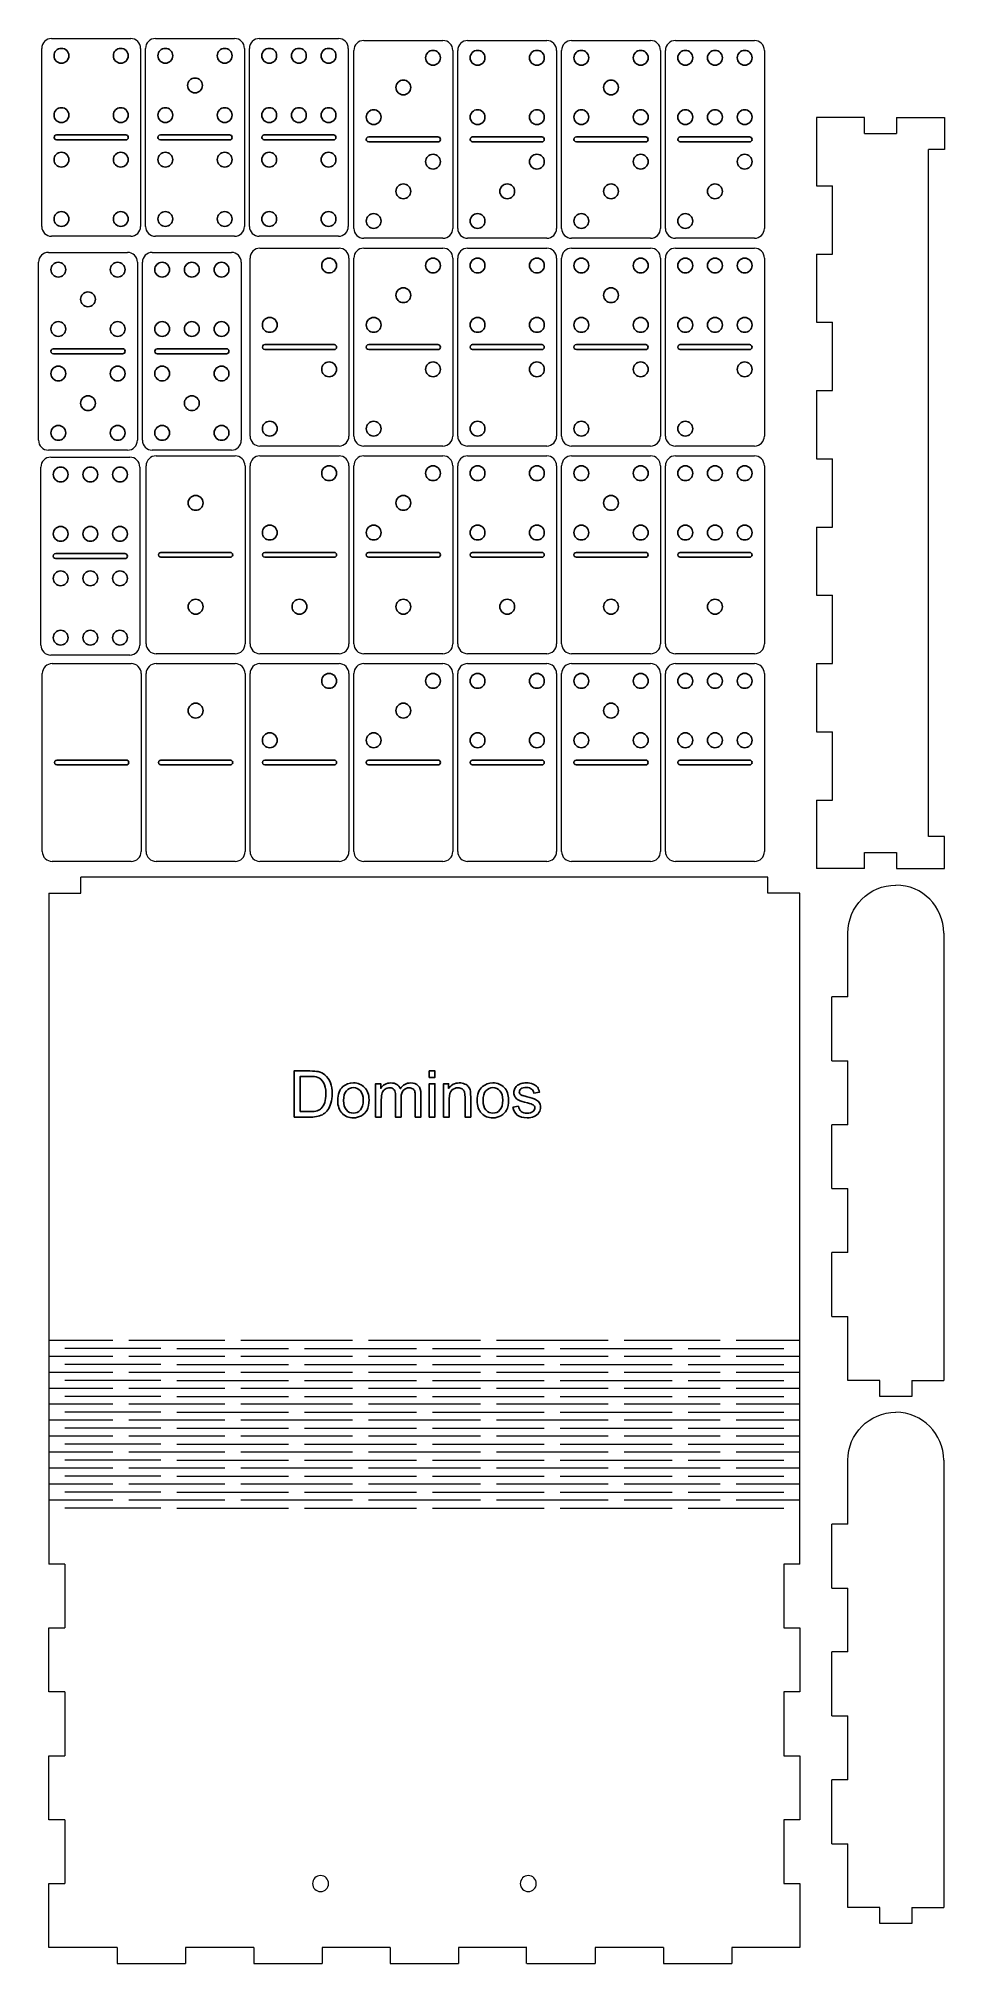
# Model space of a CAD drawing. Header units: centimetres. Extents: x -30.3 to -12, y -16.2 to 22.8.
import ezdxf

# ---------------------------------------------------------------- set-up
doc = ezdxf.new("R2010")
doc.units = ezdxf.units.CM
doc.header["$MEASUREMENT"] = 0
doc.layers.add('Default', color=7, linetype='Continuous')
doc.layers.add('Layer 1', color=7, linetype='Continuous')

msp = doc.modelspace()

# ---------------------------------------------------------------- linework, layer by layer
at = {"layer": 'Default', "lineweight": 9}
for points in [[(-30.07191, 22.75392), (-30.12496, 22.75392), (-30.17583, 22.73285), (-30.21334, 22.69535), (-30.21334, 22.69535), (-30.25084, 22.65784), (-30.27192, 22.60697), (-30.27192, 22.55392)], [(-28.27192, 22.55392), (-28.27192, 22.60697), (-28.29299, 22.65784), (-28.33049, 22.69535), (-28.33049, 22.69535), (-28.368, 22.73285), (-28.41887, 22.75392), (-28.47192, 22.75392)], [(-27.97192, 22.75392), (-28.02496, 22.75392), (-28.07583, 22.73285), (-28.11334, 22.69535), (-28.11334, 22.69535), (-28.15084, 22.65784), (-28.17192, 22.60697), (-28.17192, 22.55392)], [(-26.17192, 22.55392), (-26.17192, 22.60697), (-26.19299, 22.65784), (-26.23049, 22.69535), (-26.23049, 22.69535), (-26.268, 22.73285), (-26.31887, 22.75392), (-26.37192, 22.75392)], [(-25.87192, 22.75392), (-25.92496, 22.75392), (-25.97583, 22.73285), (-26.01334, 22.69535), (-26.01334, 22.69535), (-26.05084, 22.65784), (-26.07192, 22.60697), (-26.07192, 22.55392)], [(-24.07192, 22.55392), (-24.07192, 22.60697), (-24.09299, 22.65784), (-24.13049, 22.69535), (-24.13049, 22.69535), (-24.168, 22.73285), (-24.21887, 22.75392), (-24.27192, 22.75392)], [(-23.75994, 22.71329), (-23.81298, 22.71329), (-23.86385, 22.69222), (-23.90136, 22.65472), (-23.90136, 22.65472), (-23.93886, 22.61721), (-23.95994, 22.56634), (-23.95994, 22.51329)], [(-21.95994, 22.51329), (-21.95994, 22.56634), (-21.98102, 22.61721), (-22.01852, 22.65472), (-22.01852, 22.65472), (-22.05603, 22.69222), (-22.1069, 22.71329), (-22.15994, 22.71329)], [(-21.65994, 22.71329), (-21.71299, 22.71329), (-21.76386, 22.69222), (-21.80137, 22.65472), (-21.80137, 22.65472), (-21.83887, 22.61721), (-21.85995, 22.56634), (-21.85995, 22.51329)], [(-19.85995, 22.51329), (-19.85995, 22.56634), (-19.88102, 22.61721), (-19.91852, 22.65472), (-19.91852, 22.65472), (-19.95603, 22.69222), (-20.0069, 22.71329), (-20.05995, 22.71329)], [(-19.55995, 22.71329), (-19.61299, 22.71329), (-19.66386, 22.69222), (-19.70137, 22.65472), (-19.70137, 22.65472), (-19.73887, 22.61721), (-19.75995, 22.56634), (-19.75995, 22.51329)], [(-17.75995, 22.51329), (-17.75995, 22.56634), (-17.78102, 22.61721), (-17.81852, 22.65472), (-17.81852, 22.65472), (-17.85603, 22.69222), (-17.9069, 22.71329), (-17.95995, 22.71329)], [(-17.45995, 22.71329), (-17.51299, 22.71329), (-17.56386, 22.69222), (-17.60137, 22.65472), (-17.60137, 22.65472), (-17.63887, 22.61721), (-17.65995, 22.56634), (-17.65995, 22.51329)], [(-15.65995, 22.51329), (-15.65995, 22.56634), (-15.68102, 22.61721), (-15.71852, 22.65472), (-15.71852, 22.65472), (-15.75603, 22.69222), (-15.8069, 22.71329), (-15.85995, 22.71329)], [(-30.27192, 18.95392), (-30.27192, 18.90088), (-30.25084, 18.85001), (-30.21334, 18.8125), (-30.21334, 18.8125), (-30.17583, 18.775), (-30.12496, 18.75392), (-30.07191, 18.75392)], [(-28.47192, 18.75392), (-28.41887, 18.75392), (-28.368, 18.775), (-28.33049, 18.8125), (-28.33049, 18.8125), (-28.29299, 18.85001), (-28.27192, 18.90088), (-28.27192, 18.95392)], [(-28.17192, 18.95392), (-28.17192, 18.90088), (-28.15084, 18.85001), (-28.11334, 18.8125), (-28.11334, 18.8125), (-28.07583, 18.775), (-28.02496, 18.75392), (-27.97192, 18.75392)], [(-26.37192, 18.75392), (-26.31887, 18.75392), (-26.268, 18.775), (-26.23049, 18.8125), (-26.23049, 18.8125), (-26.19299, 18.85001), (-26.17192, 18.90088), (-26.17192, 18.95392)], [(-26.07192, 18.95392), (-26.07192, 18.90088), (-26.05084, 18.85001), (-26.01334, 18.8125), (-26.01334, 18.8125), (-25.97583, 18.775), (-25.92496, 18.75392), (-25.87192, 18.75392)], [(-24.27192, 18.75392), (-24.21887, 18.75392), (-24.168, 18.775), (-24.13049, 18.8125), (-24.13049, 18.8125), (-24.09299, 18.85001), (-24.07192, 18.90088), (-24.07192, 18.95392)], [(-23.95994, 18.9133), (-23.95994, 18.86026), (-23.93886, 18.80939), (-23.90136, 18.77188), (-23.90136, 18.77188), (-23.86385, 18.73438), (-23.81298, 18.7133), (-23.75994, 18.7133)], [(-22.15994, 18.7133), (-22.1069, 18.7133), (-22.05603, 18.73438), (-22.01852, 18.77188), (-22.01852, 18.77188), (-21.98102, 18.80939), (-21.95994, 18.86026), (-21.95994, 18.9133)], [(-21.85995, 18.9133), (-21.85995, 18.86026), (-21.83887, 18.80939), (-21.80137, 18.77188), (-21.80137, 18.77188), (-21.76386, 18.73438), (-21.71299, 18.7133), (-21.65994, 18.7133)], [(-20.05995, 18.7133), (-20.0069, 18.7133), (-19.95603, 18.73438), (-19.91852, 18.77188), (-19.91852, 18.77188), (-19.88102, 18.80939), (-19.85995, 18.86026), (-19.85995, 18.9133)], [(-19.75995, 18.9133), (-19.75995, 18.86026), (-19.73887, 18.80939), (-19.70137, 18.77188), (-19.70137, 18.77188), (-19.66386, 18.73438), (-19.61299, 18.7133), (-19.55995, 18.7133)], [(-17.95995, 18.7133), (-17.9069, 18.7133), (-17.85603, 18.73438), (-17.81852, 18.77188), (-17.81852, 18.77188), (-17.78102, 18.80939), (-17.75995, 18.86026), (-17.75995, 18.9133)], [(-17.65995, 18.9133), (-17.65995, 18.86026), (-17.63887, 18.80939), (-17.60137, 18.77188), (-17.60137, 18.77188), (-17.56386, 18.73438), (-17.51299, 18.7133), (-17.45995, 18.7133)], [(-15.85995, 18.7133), (-15.8069, 18.7133), (-15.75603, 18.73438), (-15.71852, 18.77188), (-15.71852, 18.77188), (-15.68102, 18.80939), (-15.65995, 18.86026), (-15.65995, 18.9133)], [(-30.13609, 18.42948), (-30.18913, 18.42948), (-30.24, 18.40841), (-30.27751, 18.37091), (-30.27751, 18.37091), (-30.31501, 18.3334), (-30.33609, 18.28253), (-30.33609, 18.22948)], [(-28.33609, 18.22948), (-28.33609, 18.28253), (-28.35716, 18.3334), (-28.39466, 18.37091), (-28.39466, 18.37091), (-28.43217, 18.40841), (-28.48304, 18.42948), (-28.53609, 18.42948)], [(-28.03609, 18.42948), (-28.08913, 18.42948), (-28.14, 18.40841), (-28.17751, 18.37091), (-28.17751, 18.37091), (-28.21501, 18.3334), (-28.23609, 18.28253), (-28.23609, 18.22948)], [(-26.23609, 18.22948), (-26.23609, 18.28253), (-26.25716, 18.3334), (-26.29466, 18.37091), (-26.29466, 18.37091), (-26.33217, 18.40841), (-26.38304, 18.42948), (-26.43609, 18.42948)], [(-25.85994, 18.5133), (-25.91298, 18.5133), (-25.96385, 18.49223), (-26.00136, 18.45473), (-26.00136, 18.45473), (-26.03886, 18.41722), (-26.05994, 18.36635), (-26.05994, 18.3133)], [(-24.05993, 18.3133), (-24.05993, 18.36635), (-24.08101, 18.41722), (-24.11851, 18.45473), (-24.11851, 18.45473), (-24.15602, 18.49223), (-24.20689, 18.5133), (-24.25994, 18.5133)], [(-23.75994, 18.5133), (-23.81298, 18.5133), (-23.86385, 18.49223), (-23.90136, 18.45473), (-23.90136, 18.45473), (-23.93886, 18.41722), (-23.95994, 18.36635), (-23.95994, 18.3133)], [(-21.95994, 18.3133), (-21.95994, 18.36635), (-21.98102, 18.41722), (-22.01852, 18.45473), (-22.01852, 18.45473), (-22.05603, 18.49223), (-22.1069, 18.5133), (-22.15994, 18.5133)], [(-21.65994, 18.5133), (-21.71299, 18.5133), (-21.76386, 18.49223), (-21.80137, 18.45473), (-21.80137, 18.45473), (-21.83887, 18.41722), (-21.85995, 18.36635), (-21.85995, 18.3133)], [(-19.85995, 18.3133), (-19.85995, 18.36635), (-19.88102, 18.41722), (-19.91852, 18.45473), (-19.91852, 18.45473), (-19.95603, 18.49223), (-20.0069, 18.5133), (-20.05995, 18.5133)], [(-19.55995, 18.5133), (-19.61299, 18.5133), (-19.66386, 18.49223), (-19.70137, 18.45473), (-19.70137, 18.45473), (-19.73887, 18.41722), (-19.75995, 18.36635), (-19.75995, 18.3133)], [(-17.75995, 18.3133), (-17.75995, 18.36635), (-17.78102, 18.41722), (-17.81852, 18.45473), (-17.81852, 18.45473), (-17.85603, 18.49223), (-17.9069, 18.5133), (-17.95995, 18.5133)], [(-17.45995, 18.5133), (-17.51299, 18.5133), (-17.56386, 18.49223), (-17.60137, 18.45473), (-17.60137, 18.45473), (-17.63887, 18.41722), (-17.65995, 18.36635), (-17.65995, 18.3133)], [(-15.65995, 18.3133), (-15.65995, 18.36635), (-15.68102, 18.41722), (-15.71852, 18.45473), (-15.71852, 18.45473), (-15.75603, 18.49223), (-15.8069, 18.5133), (-15.85995, 18.5133)], [(-30.33609, 14.62948), (-30.33609, 14.57644), (-30.31501, 14.52557), (-30.27751, 14.48806), (-30.27751, 14.48806), (-30.24, 14.45056), (-30.18913, 14.42948), (-30.13609, 14.42948)], [(-28.23609, 14.62948), (-28.23609, 14.57644), (-28.21501, 14.52557), (-28.17751, 14.48806), (-28.17751, 14.48806), (-28.14, 14.45056), (-28.08913, 14.42948), (-28.03609, 14.42948)], [(-26.05994, 14.7133), (-26.05994, 14.66026), (-26.03886, 14.60939), (-26.00136, 14.57188), (-26.00136, 14.57188), (-25.96385, 14.53438), (-25.91298, 14.5133), (-25.85994, 14.5133)], [(-23.95994, 14.7133), (-23.95994, 14.66026), (-23.93886, 14.60939), (-23.90136, 14.57188), (-23.90136, 14.57188), (-23.86385, 14.53438), (-23.81298, 14.5133), (-23.75994, 14.5133)], [(-21.85995, 14.7133), (-21.85995, 14.66026), (-21.83887, 14.60939), (-21.80137, 14.57188), (-21.80137, 14.57188), (-21.76386, 14.53438), (-21.71299, 14.5133), (-21.65994, 14.5133)], [(-19.75995, 14.7133), (-19.75995, 14.66026), (-19.73887, 14.60939), (-19.70137, 14.57188), (-19.70137, 14.57188), (-19.66386, 14.53438), (-19.61299, 14.5133), (-19.55995, 14.5133)], [(-17.65995, 14.7133), (-17.65995, 14.66026), (-17.63887, 14.60939), (-17.60137, 14.57188), (-17.60137, 14.57188), (-17.56386, 14.53438), (-17.51299, 14.5133), (-17.45995, 14.5133)], [(-30.08859, 14.28725), (-30.14163, 14.28725), (-30.1925, 14.26618), (-30.23001, 14.22868), (-30.23001, 14.22868), (-30.26751, 14.19117), (-30.28859, 14.1403), (-30.28859, 14.08725)], [(-28.28859, 14.08725), (-28.28859, 14.1403), (-28.30966, 14.19117), (-28.34716, 14.22868), (-28.34716, 14.22868), (-28.38467, 14.26618), (-28.43554, 14.28725), (-28.48859, 14.28725)], [(-27.95994, 14.3133), (-28.01298, 14.3133), (-28.06385, 14.29223), (-28.10136, 14.25473), (-28.10136, 14.25473), (-28.13886, 14.21722), (-28.15994, 14.16635), (-28.15994, 14.1133)], [(-26.15994, 14.1133), (-26.15994, 14.16635), (-26.18101, 14.21722), (-26.21851, 14.25473), (-26.21851, 14.25473), (-26.25602, 14.29223), (-26.30689, 14.3133), (-26.35994, 14.3133)], [(-25.85994, 14.3133), (-25.91298, 14.3133), (-25.96385, 14.29223), (-26.00136, 14.25473), (-26.00136, 14.25473), (-26.03886, 14.21722), (-26.05994, 14.16635), (-26.05994, 14.1133)], [(-24.05994, 14.1133), (-24.05994, 14.16635), (-24.08101, 14.21722), (-24.11851, 14.25473), (-24.11851, 14.25473), (-24.15602, 14.29223), (-24.20689, 14.3133), (-24.25994, 14.3133)], [(-23.75994, 14.3133), (-23.81298, 14.3133), (-23.86385, 14.29223), (-23.90136, 14.25473), (-23.90136, 14.25473), (-23.93886, 14.21722), (-23.95994, 14.16635), (-23.95994, 14.1133)], [(-21.95995, 14.1133), (-21.95995, 14.16635), (-21.98102, 14.21722), (-22.01852, 14.25473), (-22.01852, 14.25473), (-22.05603, 14.29223), (-22.1069, 14.3133), (-22.15994, 14.3133)], [(-21.65994, 14.3133), (-21.71299, 14.3133), (-21.76386, 14.29223), (-21.80137, 14.25473), (-21.80137, 14.25473), (-21.83887, 14.21722), (-21.85995, 14.16635), (-21.85995, 14.1133)], [(-19.85995, 14.1133), (-19.85995, 14.16635), (-19.88102, 14.21722), (-19.91852, 14.25473), (-19.91852, 14.25473), (-19.95603, 14.29223), (-20.0069, 14.3133), (-20.05995, 14.3133)], [(-19.55995, 14.3133), (-19.61299, 14.3133), (-19.66386, 14.29223), (-19.70137, 14.25473), (-19.70137, 14.25473), (-19.73887, 14.21722), (-19.75995, 14.16635), (-19.75995, 14.1133)], [(-17.75995, 14.1133), (-17.75995, 14.16635), (-17.78102, 14.21722), (-17.81852, 14.25473), (-17.81852, 14.25473), (-17.85603, 14.29223), (-17.9069, 14.3133), (-17.95995, 14.3133)], [(-17.45995, 14.3133), (-17.51299, 14.3133), (-17.56386, 14.29223), (-17.60137, 14.25473), (-17.60137, 14.25473), (-17.63887, 14.21722), (-17.65995, 14.16635), (-17.65995, 14.1133)], [(-15.65995, 14.1133), (-15.65995, 14.16635), (-15.68102, 14.21722), (-15.71852, 14.25473), (-15.71852, 14.25473), (-15.75603, 14.29223), (-15.8069, 14.3133), (-15.85995, 14.3133)], [(-28.15994, 10.5133), (-28.15994, 10.46026), (-28.13886, 10.40939), (-28.10136, 10.37188), (-28.10136, 10.37188), (-28.06385, 10.33438), (-28.01298, 10.3133), (-27.95994, 10.3133)], [(-26.05994, 10.5133), (-26.05994, 10.46026), (-26.03886, 10.40939), (-26.00136, 10.37188), (-26.00136, 10.37188), (-25.96385, 10.33438), (-25.91298, 10.3133), (-25.85994, 10.3133)], [(-23.95994, 10.5133), (-23.95994, 10.46026), (-23.93886, 10.40939), (-23.90136, 10.37188), (-23.90136, 10.37188), (-23.86385, 10.33438), (-23.81298, 10.3133), (-23.75994, 10.3133)], [(-21.85995, 10.5133), (-21.85995, 10.46026), (-21.83887, 10.40939), (-21.80137, 10.37188), (-21.80137, 10.37188), (-21.76386, 10.33438), (-21.71299, 10.3133), (-21.65994, 10.3133)], [(-19.75995, 10.5133), (-19.75995, 10.46026), (-19.73887, 10.40939), (-19.70137, 10.37188), (-19.70137, 10.37188), (-19.66386, 10.33438), (-19.61299, 10.3133), (-19.55995, 10.3133)], [(-17.65995, 10.5133), (-17.65995, 10.46026), (-17.63887, 10.40939), (-17.60137, 10.37188), (-17.60137, 10.37188), (-17.56386, 10.33438), (-17.51299, 10.3133), (-17.45995, 10.3133)], [(-30.28859, 10.48725), (-30.28859, 10.43421), (-30.26751, 10.38334), (-30.23001, 10.34583), (-30.23001, 10.34583), (-30.1925, 10.30833), (-30.14163, 10.28725), (-30.08859, 10.28725)], [(-30.05994, 10.1133), (-30.11298, 10.1133), (-30.16385, 10.09223), (-30.20136, 10.05473), (-30.20136, 10.05473), (-30.23886, 10.01722), (-30.25994, 9.96635), (-30.25994, 9.9133)], [(-28.25994, 9.9133), (-28.25994, 9.96635), (-28.28101, 10.01722), (-28.31851, 10.05473), (-28.31851, 10.05473), (-28.35602, 10.09223), (-28.40689, 10.1133), (-28.45994, 10.1133)], [(-27.95994, 10.1133), (-28.01298, 10.1133), (-28.06385, 10.09223), (-28.10136, 10.05473), (-28.10136, 10.05473), (-28.13886, 10.01722), (-28.15994, 9.96635), (-28.15994, 9.9133)], [(-26.15994, 9.9133), (-26.15994, 9.96635), (-26.18101, 10.01722), (-26.21851, 10.05473), (-26.21851, 10.05473), (-26.25602, 10.09223), (-26.30689, 10.1133), (-26.35994, 10.1133)], [(-25.85994, 10.1133), (-25.91298, 10.1133), (-25.96385, 10.09223), (-26.00136, 10.05473), (-26.00136, 10.05473), (-26.03886, 10.01722), (-26.05994, 9.96635), (-26.05994, 9.9133)], [(-24.05994, 9.9133), (-24.05994, 9.96635), (-24.08101, 10.01722), (-24.11851, 10.05473), (-24.11851, 10.05473), (-24.15602, 10.09223), (-24.20689, 10.1133), (-24.25994, 10.1133)], [(-23.75994, 10.1133), (-23.81298, 10.1133), (-23.86385, 10.09223), (-23.90136, 10.05473), (-23.90136, 10.05473), (-23.93886, 10.01722), (-23.95994, 9.96635), (-23.95994, 9.9133)], [(-21.95995, 9.9133), (-21.95995, 9.96635), (-21.98102, 10.01722), (-22.01852, 10.05473), (-22.01852, 10.05473), (-22.05603, 10.09223), (-22.1069, 10.1133), (-22.15994, 10.1133)], [(-21.65994, 10.1133), (-21.71299, 10.1133), (-21.76386, 10.09223), (-21.80137, 10.05473), (-21.80137, 10.05473), (-21.83887, 10.01722), (-21.85995, 9.96635), (-21.85995, 9.9133)], [(-19.85995, 9.9133), (-19.85995, 9.96635), (-19.88102, 10.01722), (-19.91852, 10.05473), (-19.91852, 10.05473), (-19.95603, 10.09223), (-20.0069, 10.1133), (-20.05995, 10.1133)], [(-19.55995, 10.1133), (-19.61299, 10.1133), (-19.66386, 10.09223), (-19.70137, 10.05473), (-19.70137, 10.05473), (-19.73887, 10.01722), (-19.75995, 9.96635), (-19.75995, 9.9133)], [(-17.75995, 9.9133), (-17.75995, 9.96635), (-17.78102, 10.01722), (-17.81852, 10.05473), (-17.81852, 10.05473), (-17.85603, 10.09223), (-17.9069, 10.1133), (-17.95995, 10.1133)], [(-17.45995, 10.1133), (-17.51299, 10.1133), (-17.56386, 10.09223), (-17.60137, 10.05473), (-17.60137, 10.05473), (-17.63887, 10.01722), (-17.65995, 9.96635), (-17.65995, 9.9133)], [(-15.65995, 9.9133), (-15.65995, 9.96635), (-15.68102, 10.01722), (-15.71852, 10.05473), (-15.71852, 10.05473), (-15.75603, 10.09223), (-15.8069, 10.1133), (-15.85995, 10.1133)], [(-30.25994, 6.3133), (-30.25994, 6.26026), (-30.23886, 6.20939), (-30.20136, 6.17188), (-30.20136, 6.17188), (-30.16385, 6.13438), (-30.11298, 6.1133), (-30.05994, 6.1133)], [(-28.15994, 6.3133), (-28.15994, 6.26026), (-28.13886, 6.20939), (-28.10136, 6.17188), (-28.10136, 6.17188), (-28.06385, 6.13438), (-28.01298, 6.1133), (-27.95994, 6.1133)], [(-26.05994, 6.3133), (-26.05994, 6.26026), (-26.03886, 6.20939), (-26.00136, 6.17188), (-26.00136, 6.17188), (-25.96385, 6.13438), (-25.91298, 6.1133), (-25.85994, 6.1133)], [(-23.95994, 6.3133), (-23.95994, 6.26026), (-23.93886, 6.20939), (-23.90136, 6.17188), (-23.90136, 6.17188), (-23.86385, 6.13438), (-23.81298, 6.1133), (-23.75994, 6.1133)], [(-21.85994, 6.3133), (-21.85994, 6.26026), (-21.83887, 6.20939), (-21.80137, 6.17188), (-21.80137, 6.17188), (-21.76386, 6.13438), (-21.71299, 6.1133), (-21.65994, 6.1133)], [(-19.75995, 6.3133), (-19.75995, 6.26026), (-19.73887, 6.20939), (-19.70137, 6.17188), (-19.70137, 6.17188), (-19.66386, 6.13438), (-19.61299, 6.1133), (-19.55995, 6.1133)], [(-17.65995, 6.3133), (-17.65995, 6.26026), (-17.63887, 6.20939), (-17.60137, 6.17188), (-17.60137, 6.17188), (-17.56386, 6.13438), (-17.51299, 6.1133), (-17.45995, 6.1133)]]:
    msp.add_open_spline(points, degree=3, knots=[0, 0, 0, 0, 0.33333333, 0.33333333, 0.33333333, 0.33333333, 1, 1, 1, 1], dxfattribs=at)
for points in [[(-30.07191, 22.75392), (-30.07191, 22.75392), (-28.47192, 22.75392), (-28.47192, 22.75392)], [(-27.97192, 22.75392), (-27.97192, 22.75392), (-26.37192, 22.75392), (-26.37192, 22.75392)], [(-25.87192, 22.75392), (-25.87192, 22.75392), (-24.27192, 22.75392), (-24.27192, 22.75392)], [(-23.75994, 22.71329), (-23.75994, 22.71329), (-22.15994, 22.71329), (-22.15994, 22.71329)], [(-30.27191, 18.95392), (-30.27191, 18.95392), (-30.27191, 22.55392), (-30.27191, 22.55392)], [(-28.27192, 22.55392), (-28.27192, 22.55392), (-28.27192, 18.95392), (-28.27192, 18.95392)], [(-28.17192, 18.95392), (-28.17192, 18.95392), (-28.17192, 22.55392), (-28.17192, 22.55392)], [(-26.17192, 22.55392), (-26.17192, 22.55392), (-26.17192, 18.95392), (-26.17192, 18.95392)], [(-26.07192, 18.95392), (-26.07192, 18.95392), (-26.07192, 22.55392), (-26.07192, 22.55392)], [(-24.07192, 22.55392), (-24.07192, 22.55392), (-24.07192, 18.95392), (-24.07192, 18.95392)], [(-23.95994, 18.9133), (-23.95994, 18.9133), (-23.95994, 22.51329), (-23.95994, 22.51329)], [(-21.95994, 22.51329), (-21.95994, 22.51329), (-21.95994, 18.9133), (-21.95994, 18.9133)], [(-21.85994, 18.9133), (-21.85994, 18.9133), (-21.85994, 22.51329), (-21.85994, 22.51329)], [(-19.85995, 22.51329), (-19.85995, 22.51329), (-19.85995, 18.9133), (-19.85995, 18.9133)], [(-19.75995, 18.9133), (-19.75995, 18.9133), (-19.75995, 22.51329), (-19.75995, 22.51329)], [(-17.75995, 22.51329), (-17.75995, 22.51329), (-17.75995, 18.9133), (-17.75995, 18.9133)], [(-17.65995, 18.9133), (-17.65995, 18.9133), (-17.65995, 22.51329), (-17.65995, 22.51329)], [(-15.65995, 22.51329), (-15.65995, 22.51329), (-15.65995, 18.9133), (-15.65995, 18.9133)], [(-28.47192, 18.75392), (-28.47192, 18.75392), (-30.07191, 18.75392), (-30.07191, 18.75392)], [(-26.37192, 18.75392), (-26.37192, 18.75392), (-27.97192, 18.75392), (-27.97192, 18.75392)], [(-24.27192, 18.75392), (-24.27192, 18.75392), (-25.87192, 18.75392), (-25.87192, 18.75392)], [(-22.15994, 18.7133), (-22.15994, 18.7133), (-23.75994, 18.7133), (-23.75994, 18.7133)], [(-20.05995, 18.7133), (-20.05995, 18.7133), (-21.65994, 18.7133), (-21.65994, 18.7133)], [(-17.95995, 18.7133), (-17.95995, 18.7133), (-19.55995, 18.7133), (-19.55995, 18.7133)], [(-15.85995, 18.7133), (-15.85995, 18.7133), (-17.45995, 18.7133), (-17.45995, 18.7133)], [(-30.13609, 18.42948), (-30.13609, 18.42948), (-28.53609, 18.42948), (-28.53609, 18.42948)], [(-28.03609, 18.42948), (-28.03609, 18.42948), (-26.43609, 18.42948), (-26.43609, 18.42948)], [(-26.05994, 14.7133), (-26.05994, 14.7133), (-26.05994, 18.3133), (-26.05994, 18.3133)], [(-25.85994, 18.5133), (-25.85994, 18.5133), (-24.25994, 18.5133), (-24.25994, 18.5133)], [(-24.05994, 18.3133), (-24.05994, 18.3133), (-24.05994, 14.7133), (-24.05994, 14.7133)], [(-23.95994, 14.7133), (-23.95994, 14.7133), (-23.95994, 18.3133), (-23.95994, 18.3133)], [(-23.75994, 18.5133), (-23.75994, 18.5133), (-22.15994, 18.5133), (-22.15994, 18.5133)], [(-21.95994, 18.3133), (-21.95994, 18.3133), (-21.95994, 14.7133), (-21.95994, 14.7133)], [(-21.85994, 14.7133), (-21.85994, 14.7133), (-21.85994, 18.3133), (-21.85994, 18.3133)], [(-21.65994, 18.5133), (-21.65994, 18.5133), (-20.05995, 18.5133), (-20.05995, 18.5133)], [(-19.85995, 18.3133), (-19.85995, 18.3133), (-19.85995, 14.7133), (-19.85995, 14.7133)], [(-19.75995, 14.7133), (-19.75995, 14.7133), (-19.75995, 18.3133), (-19.75995, 18.3133)], [(-19.55995, 18.5133), (-19.55995, 18.5133), (-17.95995, 18.5133), (-17.95995, 18.5133)], [(-17.75995, 18.3133), (-17.75995, 18.3133), (-17.75995, 14.7133), (-17.75995, 14.7133)], [(-17.65995, 14.7133), (-17.65995, 14.7133), (-17.65995, 18.3133), (-17.65995, 18.3133)], [(-17.45995, 18.5133), (-17.45995, 18.5133), (-15.85995, 18.5133), (-15.85995, 18.5133)], [(-15.65995, 18.3133), (-15.65995, 18.3133), (-15.65995, 14.7133), (-15.65995, 14.7133)], [(-30.33609, 14.62948), (-30.33609, 14.62948), (-30.33609, 18.22948), (-30.33609, 18.22948)], [(-28.33609, 18.22948), (-28.33609, 18.22948), (-28.33609, 14.62948), (-28.33609, 14.62948)], [(-28.23609, 14.62948), (-28.23609, 14.62948), (-28.23609, 18.22948), (-28.23609, 18.22948)], [(-26.23609, 18.22948), (-26.23609, 18.22948), (-26.23609, 14.62948), (-26.23609, 14.62948)], [(-28.53609, 14.42948), (-28.53609, 14.42948), (-30.13609, 14.42948), (-30.13609, 14.42948)], [(-28.53609, 14.42948), (-28.42563, 14.42948), (-28.33609, 14.51903), (-28.33609, 14.62948)], [(-26.43609, 14.42948), (-26.43609, 14.42948), (-28.03609, 14.42948), (-28.03609, 14.42948)], [(-26.43609, 14.42948), (-26.32563, 14.42948), (-26.23609, 14.51903), (-26.23609, 14.62948)], [(-24.25994, 14.5133), (-24.25994, 14.5133), (-25.85994, 14.5133), (-25.85994, 14.5133)], [(-24.25994, 14.5133), (-24.14948, 14.5133), (-24.05994, 14.60285), (-24.05994, 14.7133)], [(-22.15994, 14.5133), (-22.15994, 14.5133), (-23.75994, 14.5133), (-23.75994, 14.5133)], [(-22.15994, 14.5133), (-22.04949, 14.5133), (-21.95995, 14.60285), (-21.95995, 14.7133)], [(-20.05995, 14.5133), (-20.05995, 14.5133), (-21.65994, 14.5133), (-21.65994, 14.5133)], [(-20.05995, 14.5133), (-19.94949, 14.5133), (-19.85995, 14.60285), (-19.85995, 14.7133)], [(-17.95995, 14.5133), (-17.95995, 14.5133), (-19.55995, 14.5133), (-19.55995, 14.5133)], [(-17.95995, 14.5133), (-17.84949, 14.5133), (-17.75995, 14.60285), (-17.75995, 14.7133)], [(-15.85995, 14.5133), (-15.85995, 14.5133), (-17.45995, 14.5133), (-17.45995, 14.5133)], [(-15.85995, 14.5133), (-15.74949, 14.5133), (-15.65995, 14.60285), (-15.65995, 14.7133)], [(-30.28859, 10.48725), (-30.28859, 10.48725), (-30.28859, 14.08725), (-30.28859, 14.08725)], [(-30.08859, 14.28725), (-30.08859, 14.28725), (-28.48859, 14.28725), (-28.48859, 14.28725)], [(-28.28859, 14.08725), (-28.28859, 14.08725), (-28.28859, 10.48725), (-28.28859, 10.48725)], [(-28.15994, 10.5133), (-28.15994, 10.5133), (-28.15994, 14.1133), (-28.15994, 14.1133)], [(-27.95994, 14.3133), (-27.95994, 14.3133), (-26.35994, 14.3133), (-26.35994, 14.3133)], [(-26.15994, 14.1133), (-26.15994, 14.1133), (-26.15994, 10.5133), (-26.15994, 10.5133)], [(-26.05994, 10.5133), (-26.05994, 10.5133), (-26.05994, 14.1133), (-26.05994, 14.1133)], [(-25.85994, 14.3133), (-25.85994, 14.3133), (-24.25994, 14.3133), (-24.25994, 14.3133)], [(-24.05994, 14.1133), (-24.05994, 14.1133), (-24.05994, 10.5133), (-24.05994, 10.5133)], [(-23.95994, 10.5133), (-23.95994, 10.5133), (-23.95994, 14.1133), (-23.95994, 14.1133)], [(-23.75994, 14.3133), (-23.75994, 14.3133), (-22.15994, 14.3133), (-22.15994, 14.3133)], [(-21.95994, 14.1133), (-21.95994, 14.1133), (-21.95994, 10.5133), (-21.95994, 10.5133)], [(-21.85994, 10.5133), (-21.85994, 10.5133), (-21.85994, 14.1133), (-21.85994, 14.1133)], [(-21.65994, 14.3133), (-21.65994, 14.3133), (-20.05995, 14.3133), (-20.05995, 14.3133)], [(-19.85995, 14.1133), (-19.85995, 14.1133), (-19.85995, 10.5133), (-19.85995, 10.5133)], [(-19.75995, 10.5133), (-19.75995, 10.5133), (-19.75995, 14.1133), (-19.75995, 14.1133)], [(-19.55995, 14.3133), (-19.55995, 14.3133), (-17.95995, 14.3133), (-17.95995, 14.3133)], [(-17.75995, 14.1133), (-17.75995, 14.1133), (-17.75995, 10.5133), (-17.75995, 10.5133)], [(-17.65995, 10.5133), (-17.65995, 10.5133), (-17.65995, 14.1133), (-17.65995, 14.1133)], [(-17.45995, 14.3133), (-17.45995, 14.3133), (-15.85995, 14.3133), (-15.85995, 14.3133)], [(-15.65995, 14.1133), (-15.65995, 14.1133), (-15.65995, 10.5133), (-15.65995, 10.5133)], [(-26.35994, 10.3133), (-26.24948, 10.3133), (-26.15994, 10.40285), (-26.15994, 10.5133)], [(-24.25994, 10.3133), (-24.14948, 10.3133), (-24.05994, 10.40285), (-24.05994, 10.5133)], [(-22.15994, 10.3133), (-22.04949, 10.3133), (-21.95995, 10.40285), (-21.95995, 10.5133)], [(-20.05995, 10.3133), (-19.94949, 10.3133), (-19.85995, 10.40285), (-19.85995, 10.5133)], [(-17.95995, 10.3133), (-17.84949, 10.3133), (-17.75995, 10.40285), (-17.75995, 10.5133)], [(-15.85995, 10.3133), (-15.74949, 10.3133), (-15.65995, 10.40285), (-15.65995, 10.5133)], [(-28.48859, 10.28725), (-28.48859, 10.28725), (-30.08859, 10.28725), (-30.08859, 10.28725)], [(-28.48859, 10.28725), (-28.37813, 10.28725), (-28.28859, 10.3768), (-28.28859, 10.48725)], [(-26.35994, 10.3133), (-26.35994, 10.3133), (-27.95994, 10.3133), (-27.95994, 10.3133)], [(-24.25994, 10.3133), (-24.25994, 10.3133), (-25.85994, 10.3133), (-25.85994, 10.3133)], [(-22.15994, 10.3133), (-22.15994, 10.3133), (-23.75994, 10.3133), (-23.75994, 10.3133)], [(-20.05995, 10.3133), (-20.05995, 10.3133), (-21.65994, 10.3133), (-21.65994, 10.3133)], [(-17.95995, 10.3133), (-17.95995, 10.3133), (-19.55995, 10.3133), (-19.55995, 10.3133)], [(-15.85995, 10.3133), (-15.85995, 10.3133), (-17.45995, 10.3133), (-17.45995, 10.3133)], [(-30.25994, 6.3133), (-30.25994, 6.3133), (-30.25994, 9.9133), (-30.25994, 9.9133)], [(-30.05994, 10.1133), (-30.05994, 10.1133), (-28.45994, 10.1133), (-28.45994, 10.1133)], [(-28.25994, 9.9133), (-28.25994, 9.9133), (-28.25994, 6.3133), (-28.25994, 6.3133)], [(-28.15994, 6.3133), (-28.15994, 6.3133), (-28.15994, 9.9133), (-28.15994, 9.9133)], [(-27.95994, 10.1133), (-27.95994, 10.1133), (-26.35994, 10.1133), (-26.35994, 10.1133)], [(-26.15994, 9.9133), (-26.15994, 9.9133), (-26.15994, 6.3133), (-26.15994, 6.3133)], [(-26.05994, 6.3133), (-26.05994, 6.3133), (-26.05994, 9.9133), (-26.05994, 9.9133)], [(-25.85994, 10.1133), (-25.85994, 10.1133), (-24.25994, 10.1133), (-24.25994, 10.1133)], [(-24.05994, 9.9133), (-24.05994, 9.9133), (-24.05994, 6.3133), (-24.05994, 6.3133)], [(-23.95994, 6.3133), (-23.95994, 6.3133), (-23.95994, 9.9133), (-23.95994, 9.9133)], [(-23.75994, 10.1133), (-23.75994, 10.1133), (-22.15994, 10.1133), (-22.15994, 10.1133)], [(-21.95994, 9.9133), (-21.95994, 9.9133), (-21.95994, 6.3133), (-21.95994, 6.3133)], [(-21.85994, 6.3133), (-21.85994, 6.3133), (-21.85994, 9.9133), (-21.85994, 9.9133)], [(-21.65994, 10.1133), (-21.65994, 10.1133), (-20.05995, 10.1133), (-20.05995, 10.1133)], [(-19.85995, 9.9133), (-19.85995, 9.9133), (-19.85995, 6.3133), (-19.85995, 6.3133)], [(-19.75995, 6.3133), (-19.75995, 6.3133), (-19.75995, 9.9133), (-19.75995, 9.9133)], [(-19.55995, 10.1133), (-19.55995, 10.1133), (-17.95995, 10.1133), (-17.95995, 10.1133)], [(-17.75995, 9.9133), (-17.75995, 9.9133), (-17.75995, 6.3133), (-17.75995, 6.3133)], [(-17.65995, 6.3133), (-17.65995, 6.3133), (-17.65995, 9.9133), (-17.65995, 9.9133)], [(-17.45995, 10.1133), (-17.45995, 10.1133), (-15.85995, 10.1133), (-15.85995, 10.1133)], [(-15.65995, 9.9133), (-15.65995, 9.9133), (-15.65995, 6.3133), (-15.65995, 6.3133)], [(-28.45994, 6.1133), (-28.34948, 6.1133), (-28.25994, 6.20285), (-28.25994, 6.3133)], [(-26.35994, 6.1133), (-26.24948, 6.1133), (-26.15994, 6.20285), (-26.15994, 6.3133)], [(-24.25994, 6.1133), (-24.14948, 6.1133), (-24.05994, 6.20285), (-24.05994, 6.3133)], [(-22.15994, 6.1133), (-22.04949, 6.1133), (-21.95995, 6.20285), (-21.95995, 6.3133)], [(-20.05995, 6.1133), (-19.94949, 6.1133), (-19.85995, 6.20285), (-19.85995, 6.3133)], [(-17.95995, 6.1133), (-17.84949, 6.1133), (-17.75995, 6.20285), (-17.75995, 6.3133)], [(-15.85995, 6.1133), (-15.74949, 6.1133), (-15.65995, 6.20285), (-15.65995, 6.3133)], [(-28.45994, 6.1133), (-28.45994, 6.1133), (-30.05994, 6.1133), (-30.05994, 6.1133)], [(-26.35994, 6.1133), (-26.35994, 6.1133), (-27.95994, 6.1133), (-27.95994, 6.1133)], [(-24.25994, 6.1133), (-24.25994, 6.1133), (-25.85994, 6.1133), (-25.85994, 6.1133)], [(-22.15994, 6.1133), (-22.15994, 6.1133), (-23.75994, 6.1133), (-23.75994, 6.1133)], [(-20.05995, 6.1133), (-20.05995, 6.1133), (-21.65994, 6.1133), (-21.65994, 6.1133)], [(-17.95995, 6.1133), (-17.95995, 6.1133), (-19.55995, 6.1133), (-19.55995, 6.1133)], [(-15.85995, 6.1133), (-15.85995, 6.1133), (-17.45995, 6.1133), (-17.45995, 6.1133)]]:
    msp.add_open_spline(points, degree=3, dxfattribs=at)
at = {"layer": 'Default', "color": 250}
for points in [[(-29.72191, 22.40392), (-29.72191, 22.48677), (-29.78907, 22.55392), (-29.87191, 22.55392), (-29.87191, 22.55392), (-29.95476, 22.55393), (-30.02191, 22.48677), (-30.02191, 22.40393), (-30.02191, 22.40393), (-30.02192, 22.32108), (-29.95476, 22.25393), (-29.87192, 22.25392), (-29.87192, 22.25392), (-29.78907, 22.25392), (-29.72192, 22.32108), (-29.72192, 22.40392)], [(-28.52192, 22.40392), (-28.52192, 22.48677), (-28.58907, 22.55392), (-28.67191, 22.55392), (-28.67191, 22.55392), (-28.75476, 22.55393), (-28.82191, 22.48677), (-28.82191, 22.40393), (-28.82191, 22.40393), (-28.82192, 22.32108), (-28.75476, 22.25393), (-28.67192, 22.25392), (-28.67192, 22.25392), (-28.58907, 22.25392), (-28.52192, 22.32108), (-28.52192, 22.40392)]]:
    msp.add_open_spline(points, degree=3, knots=[0, 0, 0, 0, 0.2, 0.2, 0.2, 0.2, 0.4, 0.4, 0.4, 0.4, 0.6, 0.6, 0.6, 0.6, 1, 1, 1, 1], dxfattribs=at)
at = {"layer": 'Layer 1', "color": 250, "lineweight": 9}
for points in [[(-21.65994, 22.71329), (-21.65994, 22.71329), (-20.15994, 22.71329), (-20.15994, 22.71329)], [(-20.15994, 22.71329), (-20.15994, 22.71329), (-20.05995, 22.71329), (-20.05995, 22.71329)], [(-19.55995, 22.71329), (-19.55995, 22.71329), (-17.95995, 22.71329), (-17.95995, 22.71329)], [(-17.45995, 22.71329), (-17.45995, 22.71329), (-15.85995, 22.71329), (-15.85995, 22.71329)]]:
    msp.add_open_spline(points, degree=3, dxfattribs=at)
at = {"layer": 'Layer 1', "color": 250}
for points, knots in [([(-27.92191, 22.40393), (-27.92192, 22.32108), (-27.85476, 22.25393), (-27.77192, 22.25392), (-27.77192, 22.25392), (-27.68907, 22.25392), (-27.62192, 22.32108), (-27.62192, 22.40392), (-27.62192, 22.40392), (-27.62192, 22.48677), (-27.68907, 22.55392), (-27.77191, 22.55392), (-27.77191, 22.55392), (-27.85476, 22.55393), (-27.92191, 22.48677), (-27.92191, 22.40393)], [0, 0, 0, 0, 0.2, 0.2, 0.2, 0.2, 0.4, 0.4, 0.4, 0.4, 0.6, 0.6, 0.6, 0.6, 1, 1, 1, 1]), ([(-26.72191, 22.40393), (-26.72192, 22.32108), (-26.65476, 22.25393), (-26.57192, 22.25392), (-26.57192, 22.25392), (-26.48907, 22.25392), (-26.42192, 22.32108), (-26.42192, 22.40392), (-26.42192, 22.40392), (-26.42192, 22.48677), (-26.48907, 22.55392), (-26.57191, 22.55392), (-26.57191, 22.55392), (-26.65476, 22.55393), (-26.72191, 22.48677), (-26.72191, 22.40393)], [0, 0, 0, 0, 0.2, 0.2, 0.2, 0.2, 0.4, 0.4, 0.4, 0.4, 0.6, 0.6, 0.6, 0.6, 1, 1, 1, 1]), ([(-25.82191, 22.40393), (-25.82192, 22.32108), (-25.75476, 22.25393), (-25.67192, 22.25392), (-25.67192, 22.25392), (-25.58907, 22.25392), (-25.52192, 22.32108), (-25.52192, 22.40392), (-25.52192, 22.40392), (-25.52192, 22.48677), (-25.58907, 22.55392), (-25.67191, 22.55392), (-25.67191, 22.55392), (-25.75476, 22.55393), (-25.82191, 22.48677), (-25.82191, 22.40393)], [0, 0, 0, 0, 0.2, 0.2, 0.2, 0.2, 0.4, 0.4, 0.4, 0.4, 0.6, 0.6, 0.6, 0.6, 1, 1, 1, 1]), ([(-25.22191, 22.40393), (-25.22192, 22.32108), (-25.15476, 22.25393), (-25.07192, 22.25392), (-25.07192, 22.25392), (-24.98907, 22.25392), (-24.92192, 22.32108), (-24.92192, 22.40392), (-24.92192, 22.40392), (-24.92192, 22.48677), (-24.98907, 22.55392), (-25.07191, 22.55392), (-25.07191, 22.55392), (-25.15476, 22.55393), (-25.22191, 22.48677), (-25.22191, 22.40393)], [0, 0, 0, 0, 0.2, 0.2, 0.2, 0.2, 0.4, 0.4, 0.4, 0.4, 0.6, 0.6, 0.6, 0.6, 1, 1, 1, 1]), ([(-24.62191, 22.40393), (-24.62192, 22.32108), (-24.55476, 22.25393), (-24.47192, 22.25392), (-24.47192, 22.25392), (-24.38907, 22.25392), (-24.32192, 22.32108), (-24.32192, 22.40392), (-24.32192, 22.40392), (-24.32192, 22.48677), (-24.38907, 22.55392), (-24.47191, 22.55392), (-24.47191, 22.55392), (-24.55476, 22.55393), (-24.62191, 22.48677), (-24.62191, 22.40393)], [0, 0, 0, 0, 0.2, 0.2, 0.2, 0.2, 0.4, 0.4, 0.4, 0.4, 0.6, 0.6, 0.6, 0.6, 1, 1, 1, 1]), ([(-22.50994, 22.3633), (-22.50995, 22.28045), (-22.44279, 22.2133), (-22.35995, 22.21329), (-22.35995, 22.21329), (-22.2771, 22.21329), (-22.20995, 22.28045), (-22.20994, 22.36329), (-22.20994, 22.36329), (-22.20994, 22.44614), (-22.2771, 22.51329), (-22.35994, 22.51329), (-22.35994, 22.51329), (-22.44279, 22.5133), (-22.50994, 22.44614), (-22.50994, 22.3633)], [0, 0, 0, 0, 0.2, 0.2, 0.2, 0.2, 0.4, 0.4, 0.4, 0.4, 0.6, 0.6, 0.6, 0.6, 1, 1, 1, 1]), ([(-21.60994, 22.3633), (-21.60995, 22.28045), (-21.54279, 22.2133), (-21.45995, 22.21329), (-21.45995, 22.21329), (-21.3771, 22.21329), (-21.30995, 22.28045), (-21.30994, 22.36329), (-21.30994, 22.36329), (-21.30994, 22.44614), (-21.3771, 22.51329), (-21.45994, 22.51329), (-21.45994, 22.51329), (-21.54279, 22.5133), (-21.60994, 22.44614), (-21.60994, 22.3633)], [0, 0, 0, 0, 0.2, 0.2, 0.2, 0.2, 0.4, 0.4, 0.4, 0.4, 0.6, 0.6, 0.6, 0.6, 1, 1, 1, 1]), ([(-20.40994, 22.3633), (-20.40995, 22.28045), (-20.34279, 22.2133), (-20.25995, 22.21329), (-20.25995, 22.21329), (-20.1771, 22.21329), (-20.10995, 22.28045), (-20.10995, 22.36329), (-20.10995, 22.36329), (-20.10995, 22.44614), (-20.1771, 22.51329), (-20.25994, 22.51329), (-20.25994, 22.51329), (-20.34279, 22.5133), (-20.40994, 22.44614), (-20.40994, 22.3633)], [0, 0, 0, 0, 0.2, 0.2, 0.2, 0.2, 0.4, 0.4, 0.4, 0.4, 0.6, 0.6, 0.6, 0.6, 1, 1, 1, 1]), ([(-19.50994, 22.3633), (-19.50995, 22.28045), (-19.44279, 22.2133), (-19.35995, 22.21329), (-19.35995, 22.21329), (-19.2771, 22.21329), (-19.20995, 22.28045), (-19.20995, 22.36329), (-19.20995, 22.36329), (-19.20995, 22.44614), (-19.2771, 22.51329), (-19.35994, 22.51329), (-19.35994, 22.51329), (-19.44279, 22.5133), (-19.50994, 22.44614), (-19.50994, 22.3633)], [0, 0, 0, 0, 0.2, 0.2, 0.2, 0.2, 0.4, 0.4, 0.4, 0.4, 0.6, 0.6, 0.6, 0.6, 1, 1, 1, 1]), ([(-18.30994, 22.3633), (-18.30995, 22.28045), (-18.24279, 22.2133), (-18.15995, 22.21329), (-18.15995, 22.21329), (-18.0771, 22.21329), (-18.00995, 22.28045), (-18.00995, 22.36329), (-18.00995, 22.36329), (-18.00995, 22.44614), (-18.0771, 22.51329), (-18.15994, 22.51329), (-18.15994, 22.51329), (-18.24279, 22.5133), (-18.30994, 22.44614), (-18.30994, 22.3633)], [0, 0, 0, 0, 0.2, 0.2, 0.2, 0.2, 0.4, 0.4, 0.4, 0.4, 0.6, 0.6, 0.6, 0.6, 1, 1, 1, 1]), ([(-17.40994, 22.3633), (-17.40995, 22.28045), (-17.34279, 22.2133), (-17.25995, 22.21329), (-17.25995, 22.21329), (-17.1771, 22.21329), (-17.10995, 22.28045), (-17.10995, 22.36329), (-17.10995, 22.36329), (-17.10995, 22.44614), (-17.1771, 22.51329), (-17.25994, 22.51329), (-17.25994, 22.51329), (-17.34279, 22.5133), (-17.40994, 22.44614), (-17.40994, 22.3633)], [0, 0, 0, 0, 0.2, 0.2, 0.2, 0.2, 0.4, 0.4, 0.4, 0.4, 0.6, 0.6, 0.6, 0.6, 1, 1, 1, 1]), ([(-16.80994, 22.3633), (-16.80995, 22.28045), (-16.74279, 22.2133), (-16.65995, 22.21329), (-16.65995, 22.21329), (-16.5771, 22.21329), (-16.50995, 22.28045), (-16.50995, 22.36329), (-16.50995, 22.36329), (-16.50995, 22.44614), (-16.5771, 22.51329), (-16.65994, 22.51329), (-16.65994, 22.51329), (-16.74279, 22.5133), (-16.80994, 22.44614), (-16.80994, 22.3633)], [0, 0, 0, 0, 0.2, 0.2, 0.2, 0.2, 0.4, 0.4, 0.4, 0.4, 0.6, 0.6, 0.6, 0.6, 1, 1, 1, 1]), ([(-16.20994, 22.3633), (-16.20995, 22.28045), (-16.14279, 22.2133), (-16.05995, 22.21329), (-16.05995, 22.21329), (-15.9771, 22.21329), (-15.90995, 22.28045), (-15.90995, 22.36329), (-15.90995, 22.36329), (-15.90995, 22.44614), (-15.9771, 22.51329), (-16.05994, 22.51329), (-16.05994, 22.51329), (-16.14279, 22.5133), (-16.20994, 22.44614), (-16.20994, 22.3633)], [0, 0, 0, 0, 0.2, 0.2, 0.2, 0.2, 0.4, 0.4, 0.4, 0.4, 0.6, 0.6, 0.6, 0.6, 1, 1, 1, 1]), ([(-27.32191, 21.80393), (-27.32192, 21.72108), (-27.25476, 21.65393), (-27.17192, 21.65392), (-27.17192, 21.65392), (-27.08907, 21.65392), (-27.02192, 21.72108), (-27.02192, 21.80392), (-27.02192, 21.80392), (-27.02192, 21.88677), (-27.08907, 21.95392), (-27.17191, 21.95392), (-27.17191, 21.95392), (-27.25476, 21.95393), (-27.32191, 21.88677), (-27.32191, 21.80393)], [0, 0, 0, 0, 0.2, 0.2, 0.2, 0.2, 0.4, 0.4, 0.4, 0.4, 0.6, 0.6, 0.6, 0.6, 1, 1, 1, 1]), ([(-23.10993, 21.7633), (-23.10994, 21.68045), (-23.04278, 21.6133), (-22.95994, 21.61329), (-22.95994, 21.61329), (-22.8771, 21.61329), (-22.80995, 21.68045), (-22.80994, 21.76329), (-22.80994, 21.76329), (-22.80994, 21.84614), (-22.8771, 21.91329), (-22.95994, 21.91329), (-22.95994, 21.91329), (-23.04278, 21.9133), (-23.10993, 21.84614), (-23.10993, 21.7633)], [0, 0, 0, 0, 0.2, 0.2, 0.2, 0.2, 0.4, 0.4, 0.4, 0.4, 0.6, 0.6, 0.6, 0.6, 1, 1, 1, 1]), ([(-18.90994, 21.7633), (-18.90995, 21.68045), (-18.84279, 21.6133), (-18.75995, 21.61329), (-18.75995, 21.61329), (-18.6771, 21.61329), (-18.60995, 21.68045), (-18.60995, 21.76329), (-18.60995, 21.76329), (-18.60995, 21.84614), (-18.6771, 21.91329), (-18.75994, 21.91329), (-18.75994, 21.91329), (-18.84279, 21.9133), (-18.90994, 21.84614), (-18.90994, 21.7633)], [0, 0, 0, 0, 0.2, 0.2, 0.2, 0.2, 0.4, 0.4, 0.4, 0.4, 0.6, 0.6, 0.6, 0.6, 1, 1, 1, 1]), ([(-29.87192, 21.05392), (-29.78907, 21.05392), (-29.72192, 21.12108), (-29.72191, 21.20392), (-29.72191, 21.20392), (-29.72191, 21.28677), (-29.78907, 21.35392), (-29.87191, 21.35392), (-29.87191, 21.35392), (-29.95476, 21.35393), (-30.02191, 21.28677), (-30.02191, 21.20393), (-30.02191, 21.20393), (-30.02192, 21.12108), (-29.95476, 21.05393), (-29.87192, 21.05392)], [0, 0, 0, 0, 0.2, 0.2, 0.2, 0.2, 0.4, 0.4, 0.4, 0.4, 0.6, 0.6, 0.6, 0.6, 1, 1, 1, 1]), ([(-28.67192, 21.05392), (-28.58907, 21.05392), (-28.52192, 21.12108), (-28.52192, 21.20392), (-28.52192, 21.20392), (-28.52192, 21.28677), (-28.58907, 21.35392), (-28.67191, 21.35392), (-28.67191, 21.35392), (-28.75476, 21.35393), (-28.82191, 21.28677), (-28.82191, 21.20393), (-28.82191, 21.20393), (-28.82192, 21.12108), (-28.75476, 21.05393), (-28.67192, 21.05392)], [0, 0, 0, 0, 0.2, 0.2, 0.2, 0.2, 0.4, 0.4, 0.4, 0.4, 0.6, 0.6, 0.6, 0.6, 1, 1, 1, 1]), ([(-27.92191, 21.20393), (-27.92192, 21.12108), (-27.85476, 21.05393), (-27.77192, 21.05392), (-27.77192, 21.05392), (-27.68907, 21.05392), (-27.62192, 21.12108), (-27.62192, 21.20392), (-27.62192, 21.20392), (-27.62192, 21.28677), (-27.68907, 21.35392), (-27.77191, 21.35392), (-27.77191, 21.35392), (-27.85476, 21.35393), (-27.92191, 21.28677), (-27.92191, 21.20393)], [0, 0, 0, 0, 0.2, 0.2, 0.2, 0.2, 0.4, 0.4, 0.4, 0.4, 0.6, 0.6, 0.6, 0.6, 1, 1, 1, 1]), ([(-26.72191, 21.20393), (-26.72192, 21.12108), (-26.65476, 21.05393), (-26.57192, 21.05392), (-26.57192, 21.05392), (-26.48907, 21.05392), (-26.42192, 21.12108), (-26.42192, 21.20392), (-26.42192, 21.20392), (-26.42192, 21.28677), (-26.48907, 21.35392), (-26.57191, 21.35392), (-26.57191, 21.35392), (-26.65476, 21.35393), (-26.72191, 21.28677), (-26.72191, 21.20393)], [0, 0, 0, 0, 0.2, 0.2, 0.2, 0.2, 0.4, 0.4, 0.4, 0.4, 0.6, 0.6, 0.6, 0.6, 1, 1, 1, 1]), ([(-25.82191, 21.20393), (-25.82192, 21.12108), (-25.75476, 21.05393), (-25.67192, 21.05392), (-25.67192, 21.05392), (-25.58907, 21.05392), (-25.52192, 21.12108), (-25.52192, 21.20392), (-25.52192, 21.20392), (-25.52192, 21.28677), (-25.58907, 21.35392), (-25.67191, 21.35392), (-25.67191, 21.35392), (-25.75476, 21.35393), (-25.82191, 21.28677), (-25.82191, 21.20393)], [0, 0, 0, 0, 0.2, 0.2, 0.2, 0.2, 0.4, 0.4, 0.4, 0.4, 0.6, 0.6, 0.6, 0.6, 1, 1, 1, 1]), ([(-25.22191, 21.20393), (-25.22192, 21.12108), (-25.15476, 21.05393), (-25.07192, 21.05392), (-25.07192, 21.05392), (-24.98907, 21.05392), (-24.92192, 21.12108), (-24.92192, 21.20392), (-24.92192, 21.20392), (-24.92192, 21.28677), (-24.98907, 21.35392), (-25.07191, 21.35392), (-25.07191, 21.35392), (-25.15476, 21.35393), (-25.22191, 21.28677), (-25.22191, 21.20393)], [0, 0, 0, 0, 0.2, 0.2, 0.2, 0.2, 0.4, 0.4, 0.4, 0.4, 0.6, 0.6, 0.6, 0.6, 1, 1, 1, 1]), ([(-24.62191, 21.20393), (-24.62192, 21.12108), (-24.55476, 21.05393), (-24.47192, 21.05392), (-24.47192, 21.05392), (-24.38907, 21.05392), (-24.32192, 21.12108), (-24.32192, 21.20392), (-24.32192, 21.20392), (-24.32192, 21.28677), (-24.38907, 21.35392), (-24.47191, 21.35392), (-24.47191, 21.35392), (-24.55476, 21.35393), (-24.62191, 21.28677), (-24.62191, 21.20393)], [0, 0, 0, 0, 0.2, 0.2, 0.2, 0.2, 0.4, 0.4, 0.4, 0.4, 0.6, 0.6, 0.6, 0.6, 1, 1, 1, 1]), ([(-23.70993, 21.1633), (-23.70994, 21.08045), (-23.64278, 21.0133), (-23.55994, 21.01329), (-23.55994, 21.01329), (-23.47709, 21.01329), (-23.40994, 21.08045), (-23.40993, 21.16329), (-23.40993, 21.16329), (-23.40993, 21.24614), (-23.47709, 21.31329), (-23.55993, 21.31329), (-23.55993, 21.31329), (-23.64278, 21.3133), (-23.70993, 21.24614), (-23.70993, 21.1633)], [0, 0, 0, 0, 0.2, 0.2, 0.2, 0.2, 0.4, 0.4, 0.4, 0.4, 0.6, 0.6, 0.6, 0.6, 1, 1, 1, 1]), ([(-21.60994, 21.1633), (-21.60995, 21.08045), (-21.54279, 21.0133), (-21.45995, 21.01329), (-21.45995, 21.01329), (-21.3771, 21.01329), (-21.30995, 21.08045), (-21.30994, 21.16329), (-21.30994, 21.16329), (-21.30994, 21.24614), (-21.3771, 21.31329), (-21.45994, 21.31329), (-21.45994, 21.31329), (-21.54279, 21.3133), (-21.60994, 21.24614), (-21.60994, 21.1633)], [0, 0, 0, 0, 0.2, 0.2, 0.2, 0.2, 0.4, 0.4, 0.4, 0.4, 0.6, 0.6, 0.6, 0.6, 1, 1, 1, 1]), ([(-20.40994, 21.1633), (-20.40995, 21.08045), (-20.34279, 21.0133), (-20.25995, 21.01329), (-20.25995, 21.01329), (-20.1771, 21.01329), (-20.10995, 21.08045), (-20.10995, 21.16329), (-20.10995, 21.16329), (-20.10995, 21.24614), (-20.1771, 21.31329), (-20.25994, 21.31329), (-20.25994, 21.31329), (-20.34279, 21.3133), (-20.40994, 21.24614), (-20.40994, 21.1633)], [0, 0, 0, 0, 0.2, 0.2, 0.2, 0.2, 0.4, 0.4, 0.4, 0.4, 0.6, 0.6, 0.6, 0.6, 1, 1, 1, 1]), ([(-19.50994, 21.1633), (-19.50995, 21.08045), (-19.44279, 21.0133), (-19.35995, 21.01329), (-19.35995, 21.01329), (-19.2771, 21.01329), (-19.20995, 21.08045), (-19.20995, 21.16329), (-19.20995, 21.16329), (-19.20995, 21.24614), (-19.2771, 21.31329), (-19.35994, 21.31329), (-19.35994, 21.31329), (-19.44279, 21.3133), (-19.50994, 21.24614), (-19.50994, 21.1633)], [0, 0, 0, 0, 0.2, 0.2, 0.2, 0.2, 0.4, 0.4, 0.4, 0.4, 0.6, 0.6, 0.6, 0.6, 1, 1, 1, 1]), ([(-18.30994, 21.1633), (-18.30995, 21.08045), (-18.24279, 21.0133), (-18.15995, 21.01329), (-18.15995, 21.01329), (-18.0771, 21.01329), (-18.00995, 21.08045), (-18.00995, 21.16329), (-18.00995, 21.16329), (-18.00995, 21.24614), (-18.0771, 21.31329), (-18.15994, 21.31329), (-18.15994, 21.31329), (-18.24279, 21.3133), (-18.30994, 21.24614), (-18.30994, 21.1633)], [0, 0, 0, 0, 0.2, 0.2, 0.2, 0.2, 0.4, 0.4, 0.4, 0.4, 0.6, 0.6, 0.6, 0.6, 1, 1, 1, 1]), ([(-17.40994, 21.1633), (-17.40995, 21.08045), (-17.34279, 21.0133), (-17.25995, 21.01329), (-17.25995, 21.01329), (-17.1771, 21.01329), (-17.10995, 21.08045), (-17.10995, 21.16329), (-17.10995, 21.16329), (-17.10995, 21.24614), (-17.1771, 21.31329), (-17.25994, 21.31329), (-17.25994, 21.31329), (-17.34279, 21.3133), (-17.40994, 21.24614), (-17.40994, 21.1633)], [0, 0, 0, 0, 0.2, 0.2, 0.2, 0.2, 0.4, 0.4, 0.4, 0.4, 0.6, 0.6, 0.6, 0.6, 1, 1, 1, 1]), ([(-16.80994, 21.1633), (-16.80995, 21.08045), (-16.74279, 21.0133), (-16.65995, 21.01329), (-16.65995, 21.01329), (-16.5771, 21.01329), (-16.50995, 21.08045), (-16.50995, 21.16329), (-16.50995, 21.16329), (-16.50995, 21.24614), (-16.5771, 21.31329), (-16.65994, 21.31329), (-16.65994, 21.31329), (-16.74279, 21.3133), (-16.80994, 21.24614), (-16.80994, 21.1633)], [0, 0, 0, 0, 0.2, 0.2, 0.2, 0.2, 0.4, 0.4, 0.4, 0.4, 0.6, 0.6, 0.6, 0.6, 1, 1, 1, 1]), ([(-16.20994, 21.1633), (-16.20995, 21.08045), (-16.14279, 21.0133), (-16.05995, 21.01329), (-16.05995, 21.01329), (-15.9771, 21.01329), (-15.90995, 21.08045), (-15.90995, 21.16329), (-15.90995, 21.16329), (-15.90995, 21.24614), (-15.9771, 21.31329), (-16.05994, 21.31329), (-16.05994, 21.31329), (-16.14279, 21.3133), (-16.20994, 21.24614), (-16.20994, 21.1633)], [0, 0, 0, 0, 0.2, 0.2, 0.2, 0.2, 0.4, 0.4, 0.4, 0.4, 0.6, 0.6, 0.6, 0.6, 1, 1, 1, 1]), ([(-29.97191, 20.70392), (-29.97191, 20.70392), (-28.57192, 20.70392), (-28.57192, 20.70392), (-28.57192, 20.70392), (-28.5443, 20.70392), (-28.52192, 20.72631), (-28.52192, 20.75392), (-28.52192, 20.75392), (-28.52191, 20.78154), (-28.5443, 20.80392), (-28.57192, 20.80392), (-28.57192, 20.80392), (-28.57192, 20.80392), (-29.97191, 20.80392), (-29.97191, 20.80392), (-29.97191, 20.80392), (-29.98978, 20.80392), (-30.00628, 20.7944), (-30.01522, 20.77892), (-30.01522, 20.77892), (-30.02415, 20.76345), (-30.02415, 20.7444), (-30.01522, 20.72892), (-30.01522, 20.72892), (-30.00628, 20.71345), (-29.98978, 20.70392), (-29.97191, 20.70392)], [0, 0, 0, 0, 0.125, 0.125, 0.125, 0.125, 0.25, 0.25, 0.25, 0.25, 0.375, 0.375, 0.375, 0.375, 0.5, 0.5, 0.5, 0.5, 0.625, 0.625, 0.625, 0.625, 0.75, 0.75, 0.75, 0.75, 1, 1, 1, 1]), ([(-27.87192, 20.70392), (-27.87192, 20.70392), (-26.47192, 20.70392), (-26.47192, 20.70392), (-26.47192, 20.70392), (-26.4443, 20.70392), (-26.42192, 20.72631), (-26.42192, 20.75392), (-26.42192, 20.75392), (-26.42191, 20.78154), (-26.4443, 20.80392), (-26.47192, 20.80392), (-26.47192, 20.80392), (-26.47192, 20.80392), (-27.87192, 20.80392), (-27.87192, 20.80392), (-27.87192, 20.80392), (-27.88978, 20.80392), (-27.90628, 20.7944), (-27.91522, 20.77892), (-27.91522, 20.77892), (-27.92415, 20.76345), (-27.92415, 20.7444), (-27.91522, 20.72892), (-27.91522, 20.72892), (-27.90628, 20.71345), (-27.88978, 20.70392), (-27.87192, 20.70392)], [0, 0, 0, 0, 0.125, 0.125, 0.125, 0.125, 0.25, 0.25, 0.25, 0.25, 0.375, 0.375, 0.375, 0.375, 0.5, 0.5, 0.5, 0.5, 0.625, 0.625, 0.625, 0.625, 0.75, 0.75, 0.75, 0.75, 1, 1, 1, 1]), ([(-25.77192, 20.70392), (-25.77192, 20.70392), (-24.37192, 20.70392), (-24.37192, 20.70392), (-24.37192, 20.70392), (-24.3443, 20.70392), (-24.32192, 20.72631), (-24.32192, 20.75392), (-24.32192, 20.75392), (-24.32191, 20.78154), (-24.3443, 20.80392), (-24.37192, 20.80392), (-24.37192, 20.80392), (-24.37192, 20.80392), (-25.77192, 20.80392), (-25.77192, 20.80392), (-25.77192, 20.80392), (-25.78978, 20.80392), (-25.80628, 20.7944), (-25.81522, 20.77892), (-25.81522, 20.77892), (-25.82415, 20.76345), (-25.82415, 20.7444), (-25.81522, 20.72892), (-25.81522, 20.72892), (-25.80628, 20.71345), (-25.78978, 20.70392), (-25.77192, 20.70392)], [0, 0, 0, 0, 0.125, 0.125, 0.125, 0.125, 0.25, 0.25, 0.25, 0.25, 0.375, 0.375, 0.375, 0.375, 0.5, 0.5, 0.5, 0.5, 0.625, 0.625, 0.625, 0.625, 0.75, 0.75, 0.75, 0.75, 1, 1, 1, 1]), ([(-23.65994, 20.6633), (-23.65994, 20.6633), (-22.25994, 20.6633), (-22.25994, 20.6633), (-22.25994, 20.6633), (-22.23233, 20.6633), (-22.20995, 20.68569), (-22.20995, 20.7133), (-22.20995, 20.7133), (-22.20994, 20.74091), (-22.23233, 20.76329), (-22.25994, 20.76329), (-22.25994, 20.76329), (-22.25994, 20.76329), (-23.65994, 20.76329), (-23.65994, 20.76329), (-23.65994, 20.76329), (-23.6778, 20.76329), (-23.6943, 20.75377), (-23.70324, 20.73829), (-23.70324, 20.73829), (-23.71217, 20.72282), (-23.71217, 20.70378), (-23.70324, 20.6883), (-23.70324, 20.6883), (-23.6943, 20.67283), (-23.6778, 20.6633), (-23.65994, 20.6633)], [0, 0, 0, 0, 0.125, 0.125, 0.125, 0.125, 0.25, 0.25, 0.25, 0.25, 0.375, 0.375, 0.375, 0.375, 0.5, 0.5, 0.5, 0.5, 0.625, 0.625, 0.625, 0.625, 0.75, 0.75, 0.75, 0.75, 1, 1, 1, 1]), ([(-21.55994, 20.6633), (-21.55994, 20.6633), (-20.15995, 20.6633), (-20.15995, 20.6633), (-20.15995, 20.6633), (-20.13233, 20.6633), (-20.10995, 20.68569), (-20.10995, 20.7133), (-20.10995, 20.7133), (-20.10994, 20.74091), (-20.13233, 20.76329), (-20.15995, 20.76329), (-20.15995, 20.76329), (-20.15995, 20.76329), (-21.55994, 20.76329), (-21.55994, 20.76329), (-21.55994, 20.76329), (-21.57781, 20.76329), (-21.59431, 20.75377), (-21.60325, 20.73829), (-21.60325, 20.73829), (-21.61218, 20.72282), (-21.61218, 20.70378), (-21.60325, 20.6883), (-21.60325, 20.6883), (-21.59431, 20.67283), (-21.57781, 20.6633), (-21.55994, 20.6633)], [0, 0, 0, 0, 0.125, 0.125, 0.125, 0.125, 0.25, 0.25, 0.25, 0.25, 0.375, 0.375, 0.375, 0.375, 0.5, 0.5, 0.5, 0.5, 0.625, 0.625, 0.625, 0.625, 0.75, 0.75, 0.75, 0.75, 1, 1, 1, 1]), ([(-19.45995, 20.6633), (-19.45995, 20.6633), (-18.05995, 20.6633), (-18.05995, 20.6633), (-18.05995, 20.6633), (-18.03233, 20.6633), (-18.00995, 20.68569), (-18.00995, 20.7133), (-18.00995, 20.7133), (-18.00994, 20.74091), (-18.03233, 20.76329), (-18.05995, 20.76329), (-18.05995, 20.76329), (-18.05995, 20.76329), (-19.45995, 20.76329), (-19.45995, 20.76329), (-19.45995, 20.76329), (-19.47781, 20.76329), (-19.49431, 20.75377), (-19.50325, 20.73829), (-19.50325, 20.73829), (-19.51218, 20.72282), (-19.51218, 20.70378), (-19.50325, 20.6883), (-19.50325, 20.6883), (-19.49431, 20.67283), (-19.47781, 20.6633), (-19.45995, 20.6633)], [0, 0, 0, 0, 0.125, 0.125, 0.125, 0.125, 0.25, 0.25, 0.25, 0.25, 0.375, 0.375, 0.375, 0.375, 0.5, 0.5, 0.5, 0.5, 0.625, 0.625, 0.625, 0.625, 0.75, 0.75, 0.75, 0.75, 1, 1, 1, 1]), ([(-17.35995, 20.6633), (-17.35995, 20.6633), (-15.95995, 20.6633), (-15.95995, 20.6633), (-15.95995, 20.6633), (-15.93233, 20.6633), (-15.90995, 20.68569), (-15.90995, 20.7133), (-15.90995, 20.7133), (-15.90994, 20.74091), (-15.93233, 20.76329), (-15.95995, 20.76329), (-15.95995, 20.76329), (-15.95995, 20.76329), (-17.35995, 20.76329), (-17.35995, 20.76329), (-17.35995, 20.76329), (-17.37781, 20.76329), (-17.39431, 20.75377), (-17.40325, 20.73829), (-17.40325, 20.73829), (-17.41218, 20.72282), (-17.41218, 20.70378), (-17.40325, 20.6883), (-17.40325, 20.6883), (-17.39431, 20.67283), (-17.37781, 20.6633), (-17.35995, 20.6633)], [0, 0, 0, 0, 0.125, 0.125, 0.125, 0.125, 0.25, 0.25, 0.25, 0.25, 0.375, 0.375, 0.375, 0.375, 0.5, 0.5, 0.5, 0.5, 0.625, 0.625, 0.625, 0.625, 0.75, 0.75, 0.75, 0.75, 1, 1, 1, 1]), ([(-30.02191, 20.30393), (-30.02192, 20.22108), (-29.95476, 20.15393), (-29.87192, 20.15392), (-29.87192, 20.15392), (-29.78907, 20.15392), (-29.72192, 20.22108), (-29.72191, 20.30392), (-29.72191, 20.30392), (-29.72191, 20.38677), (-29.78907, 20.45392), (-29.87191, 20.45392), (-29.87191, 20.45392), (-29.95476, 20.45393), (-30.02191, 20.38677), (-30.02191, 20.30393)], [0, 0, 0, 0, 0.2, 0.2, 0.2, 0.2, 0.4, 0.4, 0.4, 0.4, 0.6, 0.6, 0.6, 0.6, 1, 1, 1, 1]), ([(-28.82191, 20.30393), (-28.82192, 20.22108), (-28.75476, 20.15393), (-28.67192, 20.15392), (-28.67192, 20.15392), (-28.58907, 20.15392), (-28.52192, 20.22108), (-28.52192, 20.30392), (-28.52192, 20.30392), (-28.52192, 20.38677), (-28.58907, 20.45392), (-28.67191, 20.45392), (-28.67191, 20.45392), (-28.75476, 20.45393), (-28.82191, 20.38677), (-28.82191, 20.30393)], [0, 0, 0, 0, 0.2, 0.2, 0.2, 0.2, 0.4, 0.4, 0.4, 0.4, 0.6, 0.6, 0.6, 0.6, 1, 1, 1, 1]), ([(-27.92191, 20.30393), (-27.92192, 20.22108), (-27.85476, 20.15393), (-27.77192, 20.15392), (-27.77192, 20.15392), (-27.68907, 20.15392), (-27.62192, 20.22108), (-27.62192, 20.30392), (-27.62192, 20.30392), (-27.62192, 20.38677), (-27.68907, 20.45392), (-27.77191, 20.45392), (-27.77191, 20.45392), (-27.85476, 20.45393), (-27.92191, 20.38677), (-27.92191, 20.30393)], [0, 0, 0, 0, 0.2, 0.2, 0.2, 0.2, 0.4, 0.4, 0.4, 0.4, 0.6, 0.6, 0.6, 0.6, 1, 1, 1, 1]), ([(-26.72191, 20.30393), (-26.72192, 20.22108), (-26.65476, 20.15393), (-26.57192, 20.15392), (-26.57192, 20.15392), (-26.48907, 20.15392), (-26.42192, 20.22108), (-26.42192, 20.30392), (-26.42192, 20.30392), (-26.42192, 20.38677), (-26.48907, 20.45392), (-26.57191, 20.45392), (-26.57191, 20.45392), (-26.65476, 20.45393), (-26.72191, 20.38677), (-26.72191, 20.30393)], [0, 0, 0, 0, 0.2, 0.2, 0.2, 0.2, 0.4, 0.4, 0.4, 0.4, 0.6, 0.6, 0.6, 0.6, 1, 1, 1, 1]), ([(-25.82191, 20.30393), (-25.82192, 20.22108), (-25.75476, 20.15393), (-25.67192, 20.15392), (-25.67192, 20.15392), (-25.58907, 20.15392), (-25.52192, 20.22108), (-25.52192, 20.30392), (-25.52192, 20.30392), (-25.52192, 20.38677), (-25.58907, 20.45392), (-25.67191, 20.45392), (-25.67191, 20.45392), (-25.75476, 20.45393), (-25.82191, 20.38677), (-25.82191, 20.30393)], [0, 0, 0, 0, 0.2, 0.2, 0.2, 0.2, 0.4, 0.4, 0.4, 0.4, 0.6, 0.6, 0.6, 0.6, 1, 1, 1, 1]), ([(-24.62191, 20.30393), (-24.62192, 20.22108), (-24.55476, 20.15393), (-24.47192, 20.15392), (-24.47192, 20.15392), (-24.38907, 20.15392), (-24.32192, 20.22108), (-24.32192, 20.30392), (-24.32192, 20.30392), (-24.32192, 20.38677), (-24.38907, 20.45392), (-24.47191, 20.45392), (-24.47191, 20.45392), (-24.55476, 20.45393), (-24.62191, 20.38677), (-24.62191, 20.30393)], [0, 0, 0, 0, 0.2, 0.2, 0.2, 0.2, 0.4, 0.4, 0.4, 0.4, 0.6, 0.6, 0.6, 0.6, 1, 1, 1, 1]), ([(-22.50994, 20.26331), (-22.50995, 20.18046), (-22.44279, 20.11331), (-22.35995, 20.1133), (-22.35995, 20.1133), (-22.2771, 20.1133), (-22.20995, 20.18046), (-22.20994, 20.2633), (-22.20994, 20.2633), (-22.20994, 20.34615), (-22.2771, 20.4133), (-22.35994, 20.4133), (-22.35994, 20.4133), (-22.44279, 20.41331), (-22.50994, 20.34615), (-22.50994, 20.26331)], [0, 0, 0, 0, 0.2, 0.2, 0.2, 0.2, 0.4, 0.4, 0.4, 0.4, 0.6, 0.6, 0.6, 0.6, 1, 1, 1, 1]), ([(-20.40994, 20.26331), (-20.40995, 20.18046), (-20.34279, 20.11331), (-20.25995, 20.1133), (-20.25995, 20.1133), (-20.1771, 20.1133), (-20.10995, 20.18046), (-20.10995, 20.2633), (-20.10995, 20.2633), (-20.10995, 20.34615), (-20.1771, 20.4133), (-20.25994, 20.4133), (-20.25994, 20.4133), (-20.34279, 20.41331), (-20.40994, 20.34615), (-20.40994, 20.26331)], [0, 0, 0, 0, 0.2, 0.2, 0.2, 0.2, 0.4, 0.4, 0.4, 0.4, 0.6, 0.6, 0.6, 0.6, 1, 1, 1, 1]), ([(-18.30994, 20.26331), (-18.30995, 20.18046), (-18.24279, 20.11331), (-18.15995, 20.1133), (-18.15995, 20.1133), (-18.0771, 20.1133), (-18.00995, 20.18046), (-18.00995, 20.2633), (-18.00995, 20.2633), (-18.00995, 20.34615), (-18.0771, 20.4133), (-18.15994, 20.4133), (-18.15994, 20.4133), (-18.24279, 20.41331), (-18.30994, 20.34615), (-18.30994, 20.26331)], [0, 0, 0, 0, 0.2, 0.2, 0.2, 0.2, 0.4, 0.4, 0.4, 0.4, 0.6, 0.6, 0.6, 0.6, 1, 1, 1, 1]), ([(-16.20994, 20.26331), (-16.20995, 20.18046), (-16.14279, 20.11331), (-16.05995, 20.1133), (-16.05995, 20.1133), (-15.9771, 20.1133), (-15.90995, 20.18046), (-15.90995, 20.2633), (-15.90995, 20.2633), (-15.90995, 20.34615), (-15.9771, 20.4133), (-16.05994, 20.4133), (-16.05994, 20.4133), (-16.14279, 20.41331), (-16.20994, 20.34615), (-16.20994, 20.26331)], [0, 0, 0, 0, 0.2, 0.2, 0.2, 0.2, 0.4, 0.4, 0.4, 0.4, 0.6, 0.6, 0.6, 0.6, 1, 1, 1, 1]), ([(-23.10993, 19.66331), (-23.10994, 19.58046), (-23.04278, 19.51331), (-22.95994, 19.5133), (-22.95994, 19.5133), (-22.8771, 19.5133), (-22.80995, 19.58046), (-22.80994, 19.6633), (-22.80994, 19.6633), (-22.80994, 19.74615), (-22.8771, 19.8133), (-22.95994, 19.8133), (-22.95994, 19.8133), (-23.04278, 19.81331), (-23.10993, 19.74615), (-23.10993, 19.66331)], [0, 0, 0, 0, 0.2, 0.2, 0.2, 0.2, 0.4, 0.4, 0.4, 0.4, 0.6, 0.6, 0.6, 0.6, 1, 1, 1, 1]), ([(-21.00994, 19.66331), (-21.00995, 19.58046), (-20.94279, 19.51331), (-20.85995, 19.5133), (-20.85995, 19.5133), (-20.7771, 19.5133), (-20.70995, 19.58046), (-20.70994, 19.6633), (-20.70994, 19.6633), (-20.70994, 19.74615), (-20.7771, 19.8133), (-20.85994, 19.8133), (-20.85994, 19.8133), (-20.94279, 19.81331), (-21.00994, 19.74615), (-21.00994, 19.66331)], [0, 0, 0, 0, 0.2, 0.2, 0.2, 0.2, 0.4, 0.4, 0.4, 0.4, 0.6, 0.6, 0.6, 0.6, 1, 1, 1, 1]), ([(-18.90994, 19.66331), (-18.90995, 19.58046), (-18.84279, 19.51331), (-18.75995, 19.5133), (-18.75995, 19.5133), (-18.6771, 19.5133), (-18.60995, 19.58046), (-18.60995, 19.6633), (-18.60995, 19.6633), (-18.60995, 19.74615), (-18.6771, 19.8133), (-18.75994, 19.8133), (-18.75994, 19.8133), (-18.84279, 19.81331), (-18.90994, 19.74615), (-18.90994, 19.66331)], [0, 0, 0, 0, 0.2, 0.2, 0.2, 0.2, 0.4, 0.4, 0.4, 0.4, 0.6, 0.6, 0.6, 0.6, 1, 1, 1, 1]), ([(-16.80994, 19.66331), (-16.80995, 19.58046), (-16.74279, 19.51331), (-16.65995, 19.5133), (-16.65995, 19.5133), (-16.5771, 19.5133), (-16.50995, 19.58046), (-16.50995, 19.6633), (-16.50995, 19.6633), (-16.50995, 19.74615), (-16.5771, 19.8133), (-16.65994, 19.8133), (-16.65994, 19.8133), (-16.74279, 19.81331), (-16.80994, 19.74615), (-16.80994, 19.66331)], [0, 0, 0, 0, 0.2, 0.2, 0.2, 0.2, 0.4, 0.4, 0.4, 0.4, 0.6, 0.6, 0.6, 0.6, 1, 1, 1, 1]), ([(-29.87192, 18.95392), (-29.78907, 18.95392), (-29.72192, 19.02108), (-29.72191, 19.10392), (-29.72191, 19.10392), (-29.72191, 19.18677), (-29.78907, 19.25392), (-29.87191, 19.25392), (-29.87191, 19.25392), (-29.95476, 19.25393), (-30.02191, 19.18677), (-30.02191, 19.10393), (-30.02191, 19.10393), (-30.02192, 19.02108), (-29.95476, 18.95393), (-29.87192, 18.95392)], [0, 0, 0, 0, 0.2, 0.2, 0.2, 0.2, 0.4, 0.4, 0.4, 0.4, 0.6, 0.6, 0.6, 0.6, 1, 1, 1, 1]), ([(-28.82191, 19.10393), (-28.82192, 19.02108), (-28.75476, 18.95393), (-28.67192, 18.95392), (-28.67192, 18.95392), (-28.58907, 18.95392), (-28.52192, 19.02108), (-28.52192, 19.10392), (-28.52192, 19.10392), (-28.52192, 19.18677), (-28.58907, 19.25392), (-28.67191, 19.25392), (-28.67191, 19.25392), (-28.75476, 19.25393), (-28.82191, 19.18677), (-28.82191, 19.10393)], [0, 0, 0, 0, 0.2, 0.2, 0.2, 0.2, 0.4, 0.4, 0.4, 0.4, 0.6, 0.6, 0.6, 0.6, 1, 1, 1, 1]), ([(-27.77192, 18.95392), (-27.68907, 18.95392), (-27.62192, 19.02108), (-27.62192, 19.10392), (-27.62192, 19.10392), (-27.62192, 19.18677), (-27.68907, 19.25392), (-27.77191, 19.25392), (-27.77191, 19.25392), (-27.85476, 19.25393), (-27.92191, 19.18677), (-27.92191, 19.10393), (-27.92191, 19.10393), (-27.92192, 19.02108), (-27.85476, 18.95393), (-27.77192, 18.95392)], [0, 0, 0, 0, 0.2, 0.2, 0.2, 0.2, 0.4, 0.4, 0.4, 0.4, 0.6, 0.6, 0.6, 0.6, 1, 1, 1, 1]), ([(-26.72191, 19.10393), (-26.72192, 19.02108), (-26.65476, 18.95393), (-26.57192, 18.95392), (-26.57192, 18.95392), (-26.48907, 18.95392), (-26.42192, 19.02108), (-26.42192, 19.10392), (-26.42192, 19.10392), (-26.42192, 19.18677), (-26.48907, 19.25392), (-26.57191, 19.25392), (-26.57191, 19.25392), (-26.65476, 19.25393), (-26.72191, 19.18677), (-26.72191, 19.10393)], [0, 0, 0, 0, 0.2, 0.2, 0.2, 0.2, 0.4, 0.4, 0.4, 0.4, 0.6, 0.6, 0.6, 0.6, 1, 1, 1, 1]), ([(-25.82191, 19.10393), (-25.82192, 19.02108), (-25.75476, 18.95393), (-25.67192, 18.95392), (-25.67192, 18.95392), (-25.58907, 18.95392), (-25.52192, 19.02108), (-25.52192, 19.10392), (-25.52192, 19.10392), (-25.52192, 19.18677), (-25.58907, 19.25392), (-25.67191, 19.25392), (-25.67191, 19.25392), (-25.75476, 19.25393), (-25.82191, 19.18677), (-25.82191, 19.10393)], [0, 0, 0, 0, 0.2, 0.2, 0.2, 0.2, 0.4, 0.4, 0.4, 0.4, 0.6, 0.6, 0.6, 0.6, 1, 1, 1, 1]), ([(-24.62191, 19.10393), (-24.62192, 19.02108), (-24.55476, 18.95393), (-24.47192, 18.95392), (-24.47192, 18.95392), (-24.38907, 18.95392), (-24.32192, 19.02108), (-24.32192, 19.10392), (-24.32192, 19.10392), (-24.32192, 19.18677), (-24.38907, 19.25392), (-24.47191, 19.25392), (-24.47191, 19.25392), (-24.55476, 19.25393), (-24.62191, 19.18677), (-24.62191, 19.10393)], [0, 0, 0, 0, 0.2, 0.2, 0.2, 0.2, 0.4, 0.4, 0.4, 0.4, 0.6, 0.6, 0.6, 0.6, 1, 1, 1, 1]), ([(-23.70993, 19.06331), (-23.70994, 18.98046), (-23.64278, 18.91331), (-23.55994, 18.9133), (-23.55994, 18.9133), (-23.47709, 18.9133), (-23.40994, 18.98046), (-23.40993, 19.0633), (-23.40993, 19.0633), (-23.40993, 19.14615), (-23.47709, 19.2133), (-23.55993, 19.2133), (-23.55993, 19.2133), (-23.64278, 19.21331), (-23.70993, 19.14615), (-23.70993, 19.06331)], [0, 0, 0, 0, 0.2, 0.2, 0.2, 0.2, 0.4, 0.4, 0.4, 0.4, 0.6, 0.6, 0.6, 0.6, 1, 1, 1, 1]), ([(-21.45994, 19.2133), (-21.54279, 19.21331), (-21.60994, 19.14615), (-21.60994, 19.06331), (-21.60994, 19.06331), (-21.60995, 18.98046), (-21.54279, 18.91331), (-21.45995, 18.9133), (-21.45995, 18.9133), (-21.3771, 18.9133), (-21.30995, 18.98046), (-21.30994, 19.0633), (-21.30994, 19.0633), (-21.30994, 19.14615), (-21.3771, 19.2133), (-21.45994, 19.2133)], [0, 0, 0, 0, 0.2, 0.2, 0.2, 0.2, 0.4, 0.4, 0.4, 0.4, 0.6, 0.6, 0.6, 0.6, 1, 1, 1, 1]), ([(-19.50994, 19.06331), (-19.50995, 18.98046), (-19.44279, 18.91331), (-19.35995, 18.9133), (-19.35995, 18.9133), (-19.2771, 18.9133), (-19.20995, 18.98046), (-19.20995, 19.0633), (-19.20995, 19.0633), (-19.20995, 19.14615), (-19.2771, 19.2133), (-19.35994, 19.2133), (-19.35994, 19.2133), (-19.44279, 19.21331), (-19.50994, 19.14615), (-19.50994, 19.06331)], [0, 0, 0, 0, 0.2, 0.2, 0.2, 0.2, 0.4, 0.4, 0.4, 0.4, 0.6, 0.6, 0.6, 0.6, 1, 1, 1, 1]), ([(-17.40994, 19.06331), (-17.40995, 18.98046), (-17.34279, 18.91331), (-17.25995, 18.9133), (-17.25995, 18.9133), (-17.1771, 18.9133), (-17.10995, 18.98046), (-17.10995, 19.0633), (-17.10995, 19.0633), (-17.10995, 19.14615), (-17.1771, 19.2133), (-17.25994, 19.2133), (-17.25994, 19.2133), (-17.34279, 19.21331), (-17.40994, 19.14615), (-17.40994, 19.06331)], [0, 0, 0, 0, 0.2, 0.2, 0.2, 0.2, 0.4, 0.4, 0.4, 0.4, 0.6, 0.6, 0.6, 0.6, 1, 1, 1, 1]), ([(-24.60993, 18.16331), (-24.60994, 18.08046), (-24.54278, 18.01331), (-24.45994, 18.0133), (-24.45994, 18.0133), (-24.37709, 18.0133), (-24.30994, 18.08046), (-24.30994, 18.1633), (-24.30994, 18.1633), (-24.30994, 18.24615), (-24.37709, 18.3133), (-24.45993, 18.3133), (-24.45993, 18.3133), (-24.54278, 18.31331), (-24.60993, 18.24615), (-24.60993, 18.16331)], [0, 0, 0, 0, 0.2, 0.2, 0.2, 0.2, 0.4, 0.4, 0.4, 0.4, 0.6, 0.6, 0.6, 0.6, 1, 1, 1, 1]), ([(-22.35994, 18.3133), (-22.44279, 18.31331), (-22.50994, 18.24615), (-22.50994, 18.16331), (-22.50994, 18.16331), (-22.50995, 18.08046), (-22.44279, 18.01331), (-22.35995, 18.0133), (-22.35995, 18.0133), (-22.2771, 18.0133), (-22.20995, 18.08046), (-22.20994, 18.1633), (-22.20994, 18.1633), (-22.20994, 18.24615), (-22.2771, 18.3133), (-22.35994, 18.3133)], [0, 0, 0, 0, 0.2, 0.2, 0.2, 0.2, 0.4, 0.4, 0.4, 0.4, 0.6, 0.6, 0.6, 0.6, 1, 1, 1, 1]), ([(-21.60994, 18.16331), (-21.60995, 18.08046), (-21.54279, 18.01331), (-21.45995, 18.0133), (-21.45995, 18.0133), (-21.3771, 18.0133), (-21.30995, 18.08046), (-21.30994, 18.1633), (-21.30994, 18.1633), (-21.30994, 18.24615), (-21.3771, 18.3133), (-21.45994, 18.3133), (-21.45994, 18.3133), (-21.54279, 18.31331), (-21.60994, 18.24615), (-21.60994, 18.16331)], [0, 0, 0, 0, 0.2, 0.2, 0.2, 0.2, 0.4, 0.4, 0.4, 0.4, 0.6, 0.6, 0.6, 0.6, 1, 1, 1, 1]), ([(-20.40994, 18.16331), (-20.40995, 18.08046), (-20.34279, 18.01331), (-20.25995, 18.0133), (-20.25995, 18.0133), (-20.1771, 18.0133), (-20.10995, 18.08046), (-20.10995, 18.1633), (-20.10995, 18.1633), (-20.10995, 18.24615), (-20.1771, 18.3133), (-20.25994, 18.3133), (-20.25994, 18.3133), (-20.34279, 18.31331), (-20.40994, 18.24615), (-20.40994, 18.16331)], [0, 0, 0, 0, 0.2, 0.2, 0.2, 0.2, 0.4, 0.4, 0.4, 0.4, 0.6, 0.6, 0.6, 0.6, 1, 1, 1, 1]), ([(-19.50994, 18.16331), (-19.50995, 18.08046), (-19.44279, 18.01331), (-19.35995, 18.0133), (-19.35995, 18.0133), (-19.2771, 18.0133), (-19.20995, 18.08046), (-19.20995, 18.1633), (-19.20995, 18.1633), (-19.20995, 18.24615), (-19.2771, 18.3133), (-19.35994, 18.3133), (-19.35994, 18.3133), (-19.44279, 18.31331), (-19.50994, 18.24615), (-19.50994, 18.16331)], [0, 0, 0, 0, 0.2, 0.2, 0.2, 0.2, 0.4, 0.4, 0.4, 0.4, 0.6, 0.6, 0.6, 0.6, 1, 1, 1, 1]), ([(-18.15994, 18.3133), (-18.24279, 18.31331), (-18.30994, 18.24615), (-18.30994, 18.16331), (-18.30994, 18.16331), (-18.30995, 18.08046), (-18.24279, 18.01331), (-18.15995, 18.0133), (-18.15995, 18.0133), (-18.0771, 18.0133), (-18.00995, 18.08046), (-18.00995, 18.1633), (-18.00995, 18.1633), (-18.00995, 18.24615), (-18.0771, 18.3133), (-18.15994, 18.3133)], [0, 0, 0, 0, 0.2, 0.2, 0.2, 0.2, 0.4, 0.4, 0.4, 0.4, 0.6, 0.6, 0.6, 0.6, 1, 1, 1, 1]), ([(-17.40994, 18.16331), (-17.40995, 18.08046), (-17.34279, 18.01331), (-17.25995, 18.0133), (-17.25995, 18.0133), (-17.1771, 18.0133), (-17.10995, 18.08046), (-17.10995, 18.1633), (-17.10995, 18.1633), (-17.10995, 18.24615), (-17.1771, 18.3133), (-17.25994, 18.3133), (-17.25994, 18.3133), (-17.34279, 18.31331), (-17.40994, 18.24615), (-17.40994, 18.16331)], [0, 0, 0, 0, 0.2, 0.2, 0.2, 0.2, 0.4, 0.4, 0.4, 0.4, 0.6, 0.6, 0.6, 0.6, 1, 1, 1, 1]), ([(-16.65994, 18.3133), (-16.74279, 18.31331), (-16.80994, 18.24615), (-16.80994, 18.16331), (-16.80994, 18.16331), (-16.80995, 18.08046), (-16.74279, 18.01331), (-16.65995, 18.0133), (-16.65995, 18.0133), (-16.5771, 18.0133), (-16.50995, 18.08046), (-16.50995, 18.1633), (-16.50995, 18.1633), (-16.50995, 18.24615), (-16.5771, 18.3133), (-16.65994, 18.3133)], [0, 0, 0, 0, 0.2, 0.2, 0.2, 0.2, 0.4, 0.4, 0.4, 0.4, 0.6, 0.6, 0.6, 0.6, 1, 1, 1, 1]), ([(-16.20994, 18.16331), (-16.20995, 18.08046), (-16.14279, 18.01331), (-16.05995, 18.0133), (-16.05995, 18.0133), (-15.9771, 18.0133), (-15.90995, 18.08046), (-15.90995, 18.1633), (-15.90995, 18.1633), (-15.90995, 18.24615), (-15.9771, 18.3133), (-16.05994, 18.3133), (-16.05994, 18.3133), (-16.14279, 18.31331), (-16.20994, 18.24615), (-16.20994, 18.16331)], [0, 0, 0, 0, 0.2, 0.2, 0.2, 0.2, 0.4, 0.4, 0.4, 0.4, 0.6, 0.6, 0.6, 0.6, 1, 1, 1, 1]), ([(-30.08608, 18.07949), (-30.08609, 17.99664), (-30.01893, 17.92949), (-29.93609, 17.92948), (-29.93609, 17.92948), (-29.85324, 17.92948), (-29.78609, 17.99664), (-29.78609, 18.07948), (-29.78609, 18.07948), (-29.78609, 18.16233), (-29.85324, 18.22948), (-29.93608, 18.22948), (-29.93608, 18.22948), (-30.01893, 18.22949), (-30.08608, 18.16233), (-30.08608, 18.07949)], [0, 0, 0, 0, 0.2, 0.2, 0.2, 0.2, 0.4, 0.4, 0.4, 0.4, 0.6, 0.6, 0.6, 0.6, 1, 1, 1, 1]), ([(-28.73609, 17.92948), (-28.65324, 17.92948), (-28.58609, 17.99664), (-28.58609, 18.07948), (-28.58609, 18.07948), (-28.58609, 18.16233), (-28.65324, 18.22948), (-28.73608, 18.22948), (-28.73608, 18.22948), (-28.81893, 18.22949), (-28.88608, 18.16233), (-28.88608, 18.07949), (-28.88608, 18.07949), (-28.88609, 17.99664), (-28.81893, 17.92949), (-28.73609, 17.92948)], [0, 0, 0, 0, 0.2, 0.2, 0.2, 0.2, 0.4, 0.4, 0.4, 0.4, 0.6, 0.6, 0.6, 0.6, 1, 1, 1, 1]), ([(-27.98608, 18.07949), (-27.98609, 17.99664), (-27.91893, 17.92949), (-27.83609, 17.92948), (-27.83609, 17.92948), (-27.75324, 17.92948), (-27.68609, 17.99664), (-27.68609, 18.07948), (-27.68609, 18.07948), (-27.68609, 18.16233), (-27.75324, 18.22948), (-27.83608, 18.22948), (-27.83608, 18.22948), (-27.91893, 18.22949), (-27.98608, 18.16233), (-27.98608, 18.07949)], [0, 0, 0, 0, 0.2, 0.2, 0.2, 0.2, 0.4, 0.4, 0.4, 0.4, 0.6, 0.6, 0.6, 0.6, 1, 1, 1, 1]), ([(-27.38608, 18.07949), (-27.38609, 17.99664), (-27.31893, 17.92949), (-27.23609, 17.92948), (-27.23609, 17.92948), (-27.15324, 17.92948), (-27.08609, 17.99664), (-27.08609, 18.07948), (-27.08609, 18.07948), (-27.08609, 18.16233), (-27.15324, 18.22948), (-27.23608, 18.22948), (-27.23608, 18.22948), (-27.31893, 18.22949), (-27.38608, 18.16233), (-27.38608, 18.07949)], [0, 0, 0, 0, 0.2, 0.2, 0.2, 0.2, 0.4, 0.4, 0.4, 0.4, 0.6, 0.6, 0.6, 0.6, 1, 1, 1, 1]), ([(-26.78608, 18.07949), (-26.78609, 17.99664), (-26.71893, 17.92949), (-26.63609, 17.92948), (-26.63609, 17.92948), (-26.55324, 17.92948), (-26.48609, 17.99664), (-26.48609, 18.07948), (-26.48609, 18.07948), (-26.48609, 18.16233), (-26.55324, 18.22948), (-26.63608, 18.22948), (-26.63608, 18.22948), (-26.71893, 18.22949), (-26.78608, 18.16233), (-26.78608, 18.07949)], [0, 0, 0, 0, 0.2, 0.2, 0.2, 0.2, 0.4, 0.4, 0.4, 0.4, 0.6, 0.6, 0.6, 0.6, 1, 1, 1, 1]), ([(-29.33609, 17.32948), (-29.25324, 17.32948), (-29.18609, 17.39664), (-29.18609, 17.47948), (-29.18609, 17.47948), (-29.18609, 17.56233), (-29.25324, 17.62948), (-29.33608, 17.62948), (-29.33608, 17.62948), (-29.41893, 17.62949), (-29.48608, 17.56233), (-29.48608, 17.47949), (-29.48608, 17.47949), (-29.48609, 17.39664), (-29.41893, 17.32949), (-29.33609, 17.32948)], [0, 0, 0, 0, 0.2, 0.2, 0.2, 0.2, 0.4, 0.4, 0.4, 0.4, 0.6, 0.6, 0.6, 0.6, 1, 1, 1, 1]), ([(-23.10993, 17.56331), (-23.10994, 17.48046), (-23.04278, 17.41331), (-22.95994, 17.4133), (-22.95994, 17.4133), (-22.8771, 17.4133), (-22.80995, 17.48046), (-22.80994, 17.5633), (-22.80994, 17.5633), (-22.80994, 17.64615), (-22.8771, 17.7133), (-22.95994, 17.7133), (-22.95994, 17.7133), (-23.04278, 17.71331), (-23.10993, 17.64615), (-23.10993, 17.56331)], [0, 0, 0, 0, 0.2, 0.2, 0.2, 0.2, 0.4, 0.4, 0.4, 0.4, 0.6, 0.6, 0.6, 0.6, 1, 1, 1, 1]), ([(-18.90994, 17.56331), (-18.90995, 17.48046), (-18.84279, 17.41331), (-18.75995, 17.4133), (-18.75995, 17.4133), (-18.6771, 17.4133), (-18.60995, 17.48046), (-18.60995, 17.5633), (-18.60995, 17.5633), (-18.60995, 17.64615), (-18.6771, 17.7133), (-18.75994, 17.7133), (-18.75994, 17.7133), (-18.84279, 17.71331), (-18.90994, 17.64615), (-18.90994, 17.56331)], [0, 0, 0, 0, 0.2, 0.2, 0.2, 0.2, 0.4, 0.4, 0.4, 0.4, 0.6, 0.6, 0.6, 0.6, 1, 1, 1, 1]), ([(-30.08608, 16.87949), (-30.08609, 16.79664), (-30.01893, 16.72949), (-29.93609, 16.72948), (-29.93609, 16.72948), (-29.85324, 16.72948), (-29.78609, 16.79664), (-29.78609, 16.87948), (-29.78609, 16.87948), (-29.78609, 16.96233), (-29.85324, 17.02948), (-29.93608, 17.02948), (-29.93608, 17.02948), (-30.01893, 17.02949), (-30.08608, 16.96233), (-30.08608, 16.87949)], [0, 0, 0, 0, 0.2, 0.2, 0.2, 0.2, 0.4, 0.4, 0.4, 0.4, 0.6, 0.6, 0.6, 0.6, 1, 1, 1, 1]), ([(-28.73609, 16.72948), (-28.65324, 16.72948), (-28.58609, 16.79664), (-28.58609, 16.87948), (-28.58609, 16.87948), (-28.58609, 16.96233), (-28.65324, 17.02948), (-28.73608, 17.02948), (-28.73608, 17.02948), (-28.81893, 17.02949), (-28.88608, 16.96233), (-28.88608, 16.87949), (-28.88608, 16.87949), (-28.88609, 16.79664), (-28.81893, 16.72949), (-28.73609, 16.72948)], [0, 0, 0, 0, 0.2, 0.2, 0.2, 0.2, 0.4, 0.4, 0.4, 0.4, 0.6, 0.6, 0.6, 0.6, 1, 1, 1, 1]), ([(-27.98608, 16.87949), (-27.98609, 16.79664), (-27.91893, 16.72949), (-27.83609, 16.72948), (-27.83609, 16.72948), (-27.75324, 16.72948), (-27.68609, 16.79664), (-27.68609, 16.87948), (-27.68609, 16.87948), (-27.68609, 16.96233), (-27.75324, 17.02948), (-27.83608, 17.02948), (-27.83608, 17.02948), (-27.91893, 17.02949), (-27.98608, 16.96233), (-27.98608, 16.87949)], [0, 0, 0, 0, 0.2, 0.2, 0.2, 0.2, 0.4, 0.4, 0.4, 0.4, 0.6, 0.6, 0.6, 0.6, 1, 1, 1, 1]), ([(-27.38608, 16.87949), (-27.38609, 16.79664), (-27.31893, 16.72949), (-27.23609, 16.72948), (-27.23609, 16.72948), (-27.15324, 16.72948), (-27.08609, 16.79664), (-27.08609, 16.87948), (-27.08609, 16.87948), (-27.08609, 16.96233), (-27.15324, 17.02948), (-27.23608, 17.02948), (-27.23608, 17.02948), (-27.31893, 17.02949), (-27.38608, 16.96233), (-27.38608, 16.87949)], [0, 0, 0, 0, 0.2, 0.2, 0.2, 0.2, 0.4, 0.4, 0.4, 0.4, 0.6, 0.6, 0.6, 0.6, 1, 1, 1, 1]), ([(-26.78608, 16.87949), (-26.78609, 16.79664), (-26.71893, 16.72949), (-26.63609, 16.72948), (-26.63609, 16.72948), (-26.55324, 16.72948), (-26.48609, 16.79664), (-26.48609, 16.87948), (-26.48609, 16.87948), (-26.48609, 16.96233), (-26.55324, 17.02948), (-26.63608, 17.02948), (-26.63608, 17.02948), (-26.71893, 17.02949), (-26.78608, 16.96233), (-26.78608, 16.87949)], [0, 0, 0, 0, 0.2, 0.2, 0.2, 0.2, 0.4, 0.4, 0.4, 0.4, 0.6, 0.6, 0.6, 0.6, 1, 1, 1, 1]), ([(-25.80993, 16.96331), (-25.80994, 16.88046), (-25.74278, 16.81331), (-25.65994, 16.8133), (-25.65994, 16.8133), (-25.57709, 16.8133), (-25.50994, 16.88046), (-25.50994, 16.9633), (-25.50994, 16.9633), (-25.50994, 17.04615), (-25.57709, 17.1133), (-25.65993, 17.1133), (-25.65993, 17.1133), (-25.74278, 17.11331), (-25.80993, 17.04615), (-25.80993, 16.96331)], [0, 0, 0, 0, 0.2, 0.2, 0.2, 0.2, 0.4, 0.4, 0.4, 0.4, 0.6, 0.6, 0.6, 0.6, 1, 1, 1, 1]), ([(-23.70993, 16.96331), (-23.70994, 16.88046), (-23.64278, 16.81331), (-23.55994, 16.8133), (-23.55994, 16.8133), (-23.47709, 16.8133), (-23.40994, 16.88046), (-23.40993, 16.9633), (-23.40993, 16.9633), (-23.40993, 17.04615), (-23.47709, 17.1133), (-23.55993, 17.1133), (-23.55993, 17.1133), (-23.64278, 17.11331), (-23.70993, 17.04615), (-23.70993, 16.96331)], [0, 0, 0, 0, 0.2, 0.2, 0.2, 0.2, 0.4, 0.4, 0.4, 0.4, 0.6, 0.6, 0.6, 0.6, 1, 1, 1, 1]), ([(-21.60994, 16.96331), (-21.60995, 16.88046), (-21.54279, 16.81331), (-21.45995, 16.8133), (-21.45995, 16.8133), (-21.3771, 16.8133), (-21.30995, 16.88046), (-21.30994, 16.9633), (-21.30994, 16.9633), (-21.30994, 17.04615), (-21.3771, 17.1133), (-21.45994, 17.1133), (-21.45994, 17.1133), (-21.54279, 17.11331), (-21.60994, 17.04615), (-21.60994, 16.96331)], [0, 0, 0, 0, 0.2, 0.2, 0.2, 0.2, 0.4, 0.4, 0.4, 0.4, 0.6, 0.6, 0.6, 0.6, 1, 1, 1, 1]), ([(-20.40994, 16.96331), (-20.40995, 16.88046), (-20.34279, 16.81331), (-20.25995, 16.8133), (-20.25995, 16.8133), (-20.1771, 16.8133), (-20.10995, 16.88046), (-20.10995, 16.9633), (-20.10995, 16.9633), (-20.10995, 17.04615), (-20.1771, 17.1133), (-20.25994, 17.1133), (-20.25994, 17.1133), (-20.34279, 17.11331), (-20.40994, 17.04615), (-20.40994, 16.96331)], [0, 0, 0, 0, 0.2, 0.2, 0.2, 0.2, 0.4, 0.4, 0.4, 0.4, 0.6, 0.6, 0.6, 0.6, 1, 1, 1, 1]), ([(-19.50994, 16.96331), (-19.50995, 16.88046), (-19.44279, 16.81331), (-19.35995, 16.8133), (-19.35995, 16.8133), (-19.2771, 16.8133), (-19.20995, 16.88046), (-19.20995, 16.9633), (-19.20995, 16.9633), (-19.20995, 17.04615), (-19.2771, 17.1133), (-19.35994, 17.1133), (-19.35994, 17.1133), (-19.44279, 17.11331), (-19.50994, 17.04615), (-19.50994, 16.96331)], [0, 0, 0, 0, 0.2, 0.2, 0.2, 0.2, 0.4, 0.4, 0.4, 0.4, 0.6, 0.6, 0.6, 0.6, 1, 1, 1, 1]), ([(-18.30994, 16.96331), (-18.30995, 16.88046), (-18.24279, 16.81331), (-18.15995, 16.8133), (-18.15995, 16.8133), (-18.0771, 16.8133), (-18.00995, 16.88046), (-18.00995, 16.9633), (-18.00995, 16.9633), (-18.00995, 17.04615), (-18.0771, 17.1133), (-18.15994, 17.1133), (-18.15994, 17.1133), (-18.24279, 17.11331), (-18.30994, 17.04615), (-18.30994, 16.96331)], [0, 0, 0, 0, 0.2, 0.2, 0.2, 0.2, 0.4, 0.4, 0.4, 0.4, 0.6, 0.6, 0.6, 0.6, 1, 1, 1, 1]), ([(-17.40994, 16.96331), (-17.40995, 16.88046), (-17.34279, 16.81331), (-17.25995, 16.8133), (-17.25995, 16.8133), (-17.1771, 16.8133), (-17.10995, 16.88046), (-17.10995, 16.9633), (-17.10995, 16.9633), (-17.10995, 17.04615), (-17.1771, 17.1133), (-17.25994, 17.1133), (-17.25994, 17.1133), (-17.34279, 17.11331), (-17.40994, 17.04615), (-17.40994, 16.96331)], [0, 0, 0, 0, 0.2, 0.2, 0.2, 0.2, 0.4, 0.4, 0.4, 0.4, 0.6, 0.6, 0.6, 0.6, 1, 1, 1, 1]), ([(-16.80994, 16.96331), (-16.80995, 16.88046), (-16.74279, 16.81331), (-16.65995, 16.8133), (-16.65995, 16.8133), (-16.5771, 16.8133), (-16.50995, 16.88046), (-16.50995, 16.9633), (-16.50995, 16.9633), (-16.50995, 17.04615), (-16.5771, 17.1133), (-16.65994, 17.1133), (-16.65994, 17.1133), (-16.74279, 17.11331), (-16.80994, 17.04615), (-16.80994, 16.96331)], [0, 0, 0, 0, 0.2, 0.2, 0.2, 0.2, 0.4, 0.4, 0.4, 0.4, 0.6, 0.6, 0.6, 0.6, 1, 1, 1, 1]), ([(-16.20994, 16.96331), (-16.20995, 16.88046), (-16.14279, 16.81331), (-16.05995, 16.8133), (-16.05995, 16.8133), (-15.9771, 16.8133), (-15.90995, 16.88046), (-15.90995, 16.9633), (-15.90995, 16.9633), (-15.90995, 17.04615), (-15.9771, 17.1133), (-16.05994, 17.1133), (-16.05994, 17.1133), (-16.14279, 17.11331), (-16.20994, 17.04615), (-16.20994, 16.96331)], [0, 0, 0, 0, 0.2, 0.2, 0.2, 0.2, 0.4, 0.4, 0.4, 0.4, 0.6, 0.6, 0.6, 0.6, 1, 1, 1, 1]), ([(-30.03609, 16.37948), (-30.03609, 16.37948), (-28.63609, 16.37948), (-28.63609, 16.37948), (-28.63609, 16.37948), (-28.60847, 16.37948), (-28.58609, 16.40187), (-28.58609, 16.42948), (-28.58609, 16.42948), (-28.58608, 16.4571), (-28.60847, 16.47948), (-28.63609, 16.47948), (-28.63609, 16.47948), (-28.63609, 16.47948), (-30.03609, 16.47948), (-30.03609, 16.47948), (-30.03609, 16.47948), (-30.05395, 16.47948), (-30.07045, 16.46996), (-30.07939, 16.45448), (-30.07939, 16.45448), (-30.08832, 16.43901), (-30.08832, 16.41996), (-30.07939, 16.40448), (-30.07939, 16.40448), (-30.07045, 16.38901), (-30.05395, 16.37948), (-30.03609, 16.37948)], [0, 0, 0, 0, 0.125, 0.125, 0.125, 0.125, 0.25, 0.25, 0.25, 0.25, 0.375, 0.375, 0.375, 0.375, 0.5, 0.5, 0.5, 0.5, 0.625, 0.625, 0.625, 0.625, 0.75, 0.75, 0.75, 0.75, 1, 1, 1, 1]), ([(-27.93609, 16.37948), (-27.93609, 16.37948), (-26.53609, 16.37948), (-26.53609, 16.37948), (-26.53609, 16.37948), (-26.50847, 16.37948), (-26.48609, 16.40187), (-26.48609, 16.42948), (-26.48609, 16.42948), (-26.48608, 16.4571), (-26.50847, 16.47948), (-26.53609, 16.47948), (-26.53609, 16.47948), (-26.53609, 16.47948), (-27.93609, 16.47948), (-27.93609, 16.47948), (-27.93609, 16.47948), (-27.95395, 16.47948), (-27.97045, 16.46996), (-27.97939, 16.45448), (-27.97939, 16.45448), (-27.98832, 16.43901), (-27.98832, 16.41996), (-27.97939, 16.40448), (-27.97939, 16.40448), (-27.97045, 16.38901), (-27.95395, 16.37948), (-27.93609, 16.37948)], [0, 0, 0, 0, 0.125, 0.125, 0.125, 0.125, 0.25, 0.25, 0.25, 0.25, 0.375, 0.375, 0.375, 0.375, 0.5, 0.5, 0.5, 0.5, 0.625, 0.625, 0.625, 0.625, 0.75, 0.75, 0.75, 0.75, 1, 1, 1, 1]), ([(-25.75994, 16.4633), (-25.75994, 16.4633), (-24.35994, 16.4633), (-24.35994, 16.4633), (-24.35994, 16.4633), (-24.33232, 16.4633), (-24.30994, 16.48569), (-24.30994, 16.5133), (-24.30994, 16.5133), (-24.30993, 16.54092), (-24.33232, 16.5633), (-24.35994, 16.5633), (-24.35994, 16.5633), (-24.35994, 16.5633), (-25.75994, 16.5633), (-25.75994, 16.5633), (-25.75994, 16.5633), (-25.7778, 16.5633), (-25.7943, 16.55378), (-25.80324, 16.5383), (-25.80324, 16.5383), (-25.81217, 16.52283), (-25.81217, 16.50378), (-25.80324, 16.4883), (-25.80324, 16.4883), (-25.7943, 16.47283), (-25.7778, 16.4633), (-25.75994, 16.4633)], [0, 0, 0, 0, 0.125, 0.125, 0.125, 0.125, 0.25, 0.25, 0.25, 0.25, 0.375, 0.375, 0.375, 0.375, 0.5, 0.5, 0.5, 0.5, 0.625, 0.625, 0.625, 0.625, 0.75, 0.75, 0.75, 0.75, 1, 1, 1, 1]), ([(-23.65994, 16.4633), (-23.65994, 16.4633), (-22.25994, 16.4633), (-22.25994, 16.4633), (-22.25994, 16.4633), (-22.23233, 16.4633), (-22.20995, 16.48569), (-22.20995, 16.5133), (-22.20995, 16.5133), (-22.20994, 16.54092), (-22.23233, 16.5633), (-22.25994, 16.5633), (-22.25994, 16.5633), (-22.25994, 16.5633), (-23.65994, 16.5633), (-23.65994, 16.5633), (-23.65994, 16.5633), (-23.6778, 16.5633), (-23.6943, 16.55378), (-23.70324, 16.5383), (-23.70324, 16.5383), (-23.71217, 16.52283), (-23.71217, 16.50378), (-23.70324, 16.4883), (-23.70324, 16.4883), (-23.6943, 16.47283), (-23.6778, 16.4633), (-23.65994, 16.4633)], [0, 0, 0, 0, 0.125, 0.125, 0.125, 0.125, 0.25, 0.25, 0.25, 0.25, 0.375, 0.375, 0.375, 0.375, 0.5, 0.5, 0.5, 0.5, 0.625, 0.625, 0.625, 0.625, 0.75, 0.75, 0.75, 0.75, 1, 1, 1, 1]), ([(-21.55994, 16.4633), (-21.55994, 16.4633), (-20.15995, 16.4633), (-20.15995, 16.4633), (-20.15995, 16.4633), (-20.13233, 16.4633), (-20.10995, 16.48569), (-20.10995, 16.5133), (-20.10995, 16.5133), (-20.10994, 16.54092), (-20.13233, 16.5633), (-20.15995, 16.5633), (-20.15995, 16.5633), (-20.15995, 16.5633), (-21.55994, 16.5633), (-21.55994, 16.5633), (-21.55994, 16.5633), (-21.57781, 16.5633), (-21.59431, 16.55378), (-21.60325, 16.5383), (-21.60325, 16.5383), (-21.61218, 16.52283), (-21.61218, 16.50378), (-21.60325, 16.4883), (-21.60325, 16.4883), (-21.59431, 16.47283), (-21.57781, 16.4633), (-21.55994, 16.4633)], [0, 0, 0, 0, 0.125, 0.125, 0.125, 0.125, 0.25, 0.25, 0.25, 0.25, 0.375, 0.375, 0.375, 0.375, 0.5, 0.5, 0.5, 0.5, 0.625, 0.625, 0.625, 0.625, 0.75, 0.75, 0.75, 0.75, 1, 1, 1, 1]), ([(-19.45995, 16.4633), (-19.45995, 16.4633), (-18.05995, 16.4633), (-18.05995, 16.4633), (-18.05995, 16.4633), (-18.03233, 16.4633), (-18.00995, 16.48569), (-18.00995, 16.5133), (-18.00995, 16.5133), (-18.00994, 16.54092), (-18.03233, 16.5633), (-18.05995, 16.5633), (-18.05995, 16.5633), (-18.05995, 16.5633), (-19.45995, 16.5633), (-19.45995, 16.5633), (-19.45995, 16.5633), (-19.47781, 16.5633), (-19.49431, 16.55378), (-19.50325, 16.5383), (-19.50325, 16.5383), (-19.51218, 16.52283), (-19.51218, 16.50378), (-19.50325, 16.4883), (-19.50325, 16.4883), (-19.49431, 16.47283), (-19.47781, 16.4633), (-19.45995, 16.4633)], [0, 0, 0, 0, 0.125, 0.125, 0.125, 0.125, 0.25, 0.25, 0.25, 0.25, 0.375, 0.375, 0.375, 0.375, 0.5, 0.5, 0.5, 0.5, 0.625, 0.625, 0.625, 0.625, 0.75, 0.75, 0.75, 0.75, 1, 1, 1, 1]), ([(-17.35995, 16.4633), (-17.35995, 16.4633), (-15.95995, 16.4633), (-15.95995, 16.4633), (-15.95995, 16.4633), (-15.93233, 16.4633), (-15.90995, 16.48569), (-15.90995, 16.5133), (-15.90995, 16.5133), (-15.90994, 16.54092), (-15.93233, 16.5633), (-15.95995, 16.5633), (-15.95995, 16.5633), (-15.95995, 16.5633), (-17.35995, 16.5633), (-17.35995, 16.5633), (-17.35995, 16.5633), (-17.37781, 16.5633), (-17.39431, 16.55378), (-17.40325, 16.5383), (-17.40325, 16.5383), (-17.41218, 16.52283), (-17.41218, 16.50378), (-17.40325, 16.4883), (-17.40325, 16.4883), (-17.39431, 16.47283), (-17.37781, 16.4633), (-17.35995, 16.4633)], [0, 0, 0, 0, 0.125, 0.125, 0.125, 0.125, 0.25, 0.25, 0.25, 0.25, 0.375, 0.375, 0.375, 0.375, 0.5, 0.5, 0.5, 0.5, 0.625, 0.625, 0.625, 0.625, 0.75, 0.75, 0.75, 0.75, 1, 1, 1, 1]), ([(-30.08608, 15.97949), (-30.08609, 15.89664), (-30.01893, 15.82949), (-29.93609, 15.82948), (-29.93609, 15.82948), (-29.85324, 15.82948), (-29.78609, 15.89664), (-29.78609, 15.97948), (-29.78609, 15.97948), (-29.78609, 16.06233), (-29.85324, 16.12948), (-29.93608, 16.12948), (-29.93608, 16.12948), (-30.01893, 16.12949), (-30.08608, 16.06233), (-30.08608, 15.97949)], [0, 0, 0, 0, 0.2, 0.2, 0.2, 0.2, 0.4, 0.4, 0.4, 0.4, 0.6, 0.6, 0.6, 0.6, 1, 1, 1, 1]), ([(-28.88608, 15.97949), (-28.88609, 15.89664), (-28.81893, 15.82949), (-28.73609, 15.82948), (-28.73609, 15.82948), (-28.65324, 15.82948), (-28.58609, 15.89664), (-28.58609, 15.97948), (-28.58609, 15.97948), (-28.58609, 16.06233), (-28.65324, 16.12948), (-28.73608, 16.12948), (-28.73608, 16.12948), (-28.81893, 16.12949), (-28.88608, 16.06233), (-28.88608, 15.97949)], [0, 0, 0, 0, 0.2, 0.2, 0.2, 0.2, 0.4, 0.4, 0.4, 0.4, 0.6, 0.6, 0.6, 0.6, 1, 1, 1, 1]), ([(-27.98608, 15.97949), (-27.98609, 15.89664), (-27.91893, 15.82949), (-27.83609, 15.82948), (-27.83609, 15.82948), (-27.75324, 15.82948), (-27.68609, 15.89664), (-27.68609, 15.97948), (-27.68609, 15.97948), (-27.68609, 16.06233), (-27.75324, 16.12948), (-27.83608, 16.12948), (-27.83608, 16.12948), (-27.91893, 16.12949), (-27.98608, 16.06233), (-27.98608, 15.97949)], [0, 0, 0, 0, 0.2, 0.2, 0.2, 0.2, 0.4, 0.4, 0.4, 0.4, 0.6, 0.6, 0.6, 0.6, 1, 1, 1, 1]), ([(-26.78608, 15.97949), (-26.78609, 15.89664), (-26.71893, 15.82949), (-26.63609, 15.82948), (-26.63609, 15.82948), (-26.55324, 15.82948), (-26.48609, 15.89664), (-26.48609, 15.97948), (-26.48609, 15.97948), (-26.48609, 16.06233), (-26.55324, 16.12948), (-26.63608, 16.12948), (-26.63608, 16.12948), (-26.71893, 16.12949), (-26.78608, 16.06233), (-26.78608, 15.97949)], [0, 0, 0, 0, 0.2, 0.2, 0.2, 0.2, 0.4, 0.4, 0.4, 0.4, 0.6, 0.6, 0.6, 0.6, 1, 1, 1, 1]), ([(-24.60993, 16.06331), (-24.60994, 15.98046), (-24.54278, 15.91331), (-24.45994, 15.9133), (-24.45994, 15.9133), (-24.37709, 15.9133), (-24.30994, 15.98046), (-24.30994, 16.0633), (-24.30994, 16.0633), (-24.30994, 16.14615), (-24.37709, 16.2133), (-24.45993, 16.2133), (-24.45993, 16.2133), (-24.54278, 16.21331), (-24.60993, 16.14615), (-24.60993, 16.06331)], [0, 0, 0, 0, 0.2, 0.2, 0.2, 0.2, 0.4, 0.4, 0.4, 0.4, 0.6, 0.6, 0.6, 0.6, 1, 1, 1, 1]), ([(-22.50994, 16.06331), (-22.50995, 15.98046), (-22.44279, 15.91331), (-22.35995, 15.9133), (-22.35995, 15.9133), (-22.2771, 15.9133), (-22.20995, 15.98046), (-22.20994, 16.0633), (-22.20994, 16.0633), (-22.20994, 16.14615), (-22.2771, 16.2133), (-22.35994, 16.2133), (-22.35994, 16.2133), (-22.44279, 16.21331), (-22.50994, 16.14615), (-22.50994, 16.06331)], [0, 0, 0, 0, 0.2, 0.2, 0.2, 0.2, 0.4, 0.4, 0.4, 0.4, 0.6, 0.6, 0.6, 0.6, 1, 1, 1, 1]), ([(-20.25994, 16.2133), (-20.34279, 16.21331), (-20.40994, 16.14615), (-20.40994, 16.06331), (-20.40994, 16.06331), (-20.40995, 15.98046), (-20.34279, 15.91331), (-20.25995, 15.9133), (-20.25995, 15.9133), (-20.1771, 15.9133), (-20.10995, 15.98046), (-20.10995, 16.0633), (-20.10995, 16.0633), (-20.10995, 16.14615), (-20.1771, 16.2133), (-20.25994, 16.2133)], [0, 0, 0, 0, 0.2, 0.2, 0.2, 0.2, 0.4, 0.4, 0.4, 0.4, 0.6, 0.6, 0.6, 0.6, 1, 1, 1, 1]), ([(-18.30994, 16.06331), (-18.30995, 15.98046), (-18.24279, 15.91331), (-18.15995, 15.9133), (-18.15995, 15.9133), (-18.0771, 15.9133), (-18.00995, 15.98046), (-18.00995, 16.0633), (-18.00995, 16.0633), (-18.00995, 16.14615), (-18.0771, 16.2133), (-18.15994, 16.2133), (-18.15994, 16.2133), (-18.24279, 16.21331), (-18.30994, 16.14615), (-18.30994, 16.06331)], [0, 0, 0, 0, 0.2, 0.2, 0.2, 0.2, 0.4, 0.4, 0.4, 0.4, 0.6, 0.6, 0.6, 0.6, 1, 1, 1, 1]), ([(-16.20994, 16.06331), (-16.20995, 15.98046), (-16.14279, 15.91331), (-16.05995, 15.9133), (-16.05995, 15.9133), (-15.9771, 15.9133), (-15.90995, 15.98046), (-15.90995, 16.0633), (-15.90995, 16.0633), (-15.90995, 16.14615), (-15.9771, 16.2133), (-16.05994, 16.2133), (-16.05994, 16.2133), (-16.14279, 16.21331), (-16.20994, 16.14615), (-16.20994, 16.06331)], [0, 0, 0, 0, 0.2, 0.2, 0.2, 0.2, 0.4, 0.4, 0.4, 0.4, 0.6, 0.6, 0.6, 0.6, 1, 1, 1, 1]), ([(-29.33609, 15.22948), (-29.25324, 15.22948), (-29.18609, 15.29664), (-29.18609, 15.37948), (-29.18609, 15.37948), (-29.18609, 15.46233), (-29.25324, 15.52948), (-29.33608, 15.52948), (-29.33608, 15.52948), (-29.41893, 15.52949), (-29.48608, 15.46233), (-29.48608, 15.37949), (-29.48608, 15.37949), (-29.48609, 15.29664), (-29.41893, 15.22949), (-29.33609, 15.22948)], [0, 0, 0, 0, 0.2, 0.2, 0.2, 0.2, 0.4, 0.4, 0.4, 0.4, 0.6, 0.6, 0.6, 0.6, 1, 1, 1, 1]), ([(-27.38608, 15.37949), (-27.38609, 15.29664), (-27.31893, 15.22949), (-27.23609, 15.22948), (-27.23609, 15.22948), (-27.15324, 15.22948), (-27.08609, 15.29664), (-27.08609, 15.37948), (-27.08609, 15.37948), (-27.08609, 15.46233), (-27.15324, 15.52948), (-27.23608, 15.52948), (-27.23608, 15.52948), (-27.31893, 15.52949), (-27.38608, 15.46233), (-27.38608, 15.37949)], [0, 0, 0, 0, 0.2, 0.2, 0.2, 0.2, 0.4, 0.4, 0.4, 0.4, 0.6, 0.6, 0.6, 0.6, 1, 1, 1, 1]), ([(-29.93609, 14.62948), (-29.85324, 14.62948), (-29.78609, 14.69664), (-29.78609, 14.77948), (-29.78609, 14.77948), (-29.78609, 14.86233), (-29.85324, 14.92948), (-29.93608, 14.92948), (-29.93608, 14.92948), (-30.01893, 14.92949), (-30.08608, 14.86233), (-30.08608, 14.77949), (-30.08608, 14.77949), (-30.08609, 14.69664), (-30.01893, 14.62949), (-29.93609, 14.62948)], [0, 0, 0, 0, 0.2, 0.2, 0.2, 0.2, 0.4, 0.4, 0.4, 0.4, 0.6, 0.6, 0.6, 0.6, 1, 1, 1, 1]), ([(-28.88608, 14.77949), (-28.88609, 14.69664), (-28.81893, 14.62949), (-28.73609, 14.62948), (-28.73609, 14.62948), (-28.65324, 14.62948), (-28.58609, 14.69664), (-28.58609, 14.77948), (-28.58609, 14.77948), (-28.58609, 14.86233), (-28.65324, 14.92948), (-28.73608, 14.92948), (-28.73608, 14.92948), (-28.81893, 14.92949), (-28.88608, 14.86233), (-28.88608, 14.77949)], [0, 0, 0, 0, 0.2, 0.2, 0.2, 0.2, 0.4, 0.4, 0.4, 0.4, 0.6, 0.6, 0.6, 0.6, 1, 1, 1, 1]), ([(-27.98608, 14.77949), (-27.98609, 14.69664), (-27.91893, 14.62949), (-27.83609, 14.62948), (-27.83609, 14.62948), (-27.75324, 14.62948), (-27.68609, 14.69664), (-27.68609, 14.77948), (-27.68609, 14.77948), (-27.68609, 14.86233), (-27.75324, 14.92948), (-27.83608, 14.92948), (-27.83608, 14.92948), (-27.91893, 14.92949), (-27.98608, 14.86233), (-27.98608, 14.77949)], [0, 0, 0, 0, 0.2, 0.2, 0.2, 0.2, 0.4, 0.4, 0.4, 0.4, 0.6, 0.6, 0.6, 0.6, 1, 1, 1, 1]), ([(-26.78608, 14.77949), (-26.78609, 14.69664), (-26.71893, 14.62949), (-26.63609, 14.62948), (-26.63609, 14.62948), (-26.55324, 14.62948), (-26.48609, 14.69664), (-26.48609, 14.77948), (-26.48609, 14.77948), (-26.48609, 14.86233), (-26.55324, 14.92948), (-26.63608, 14.92948), (-26.63608, 14.92948), (-26.71893, 14.92949), (-26.78608, 14.86233), (-26.78608, 14.77949)], [0, 0, 0, 0, 0.2, 0.2, 0.2, 0.2, 0.4, 0.4, 0.4, 0.4, 0.6, 0.6, 0.6, 0.6, 1, 1, 1, 1]), ([(-25.80993, 14.86331), (-25.80994, 14.78046), (-25.74278, 14.71331), (-25.65994, 14.7133), (-25.65994, 14.7133), (-25.57709, 14.7133), (-25.50994, 14.78046), (-25.50994, 14.8633), (-25.50994, 14.8633), (-25.50994, 14.94615), (-25.57709, 15.0133), (-25.65993, 15.0133), (-25.65993, 15.0133), (-25.74278, 15.01331), (-25.80993, 14.94615), (-25.80993, 14.86331)], [0, 0, 0, 0, 0.2, 0.2, 0.2, 0.2, 0.4, 0.4, 0.4, 0.4, 0.6, 0.6, 0.6, 0.6, 1, 1, 1, 1]), ([(-23.70993, 14.86331), (-23.70994, 14.78046), (-23.64278, 14.71331), (-23.55994, 14.7133), (-23.55994, 14.7133), (-23.47709, 14.7133), (-23.40994, 14.78046), (-23.40993, 14.8633), (-23.40993, 14.8633), (-23.40993, 14.94615), (-23.47709, 15.0133), (-23.55993, 15.0133), (-23.55993, 15.0133), (-23.64278, 15.01331), (-23.70993, 14.94615), (-23.70993, 14.86331)], [0, 0, 0, 0, 0.2, 0.2, 0.2, 0.2, 0.4, 0.4, 0.4, 0.4, 0.6, 0.6, 0.6, 0.6, 1, 1, 1, 1]), ([(-21.60994, 14.86331), (-21.60995, 14.78046), (-21.54279, 14.71331), (-21.45995, 14.7133), (-21.45995, 14.7133), (-21.3771, 14.7133), (-21.30995, 14.78046), (-21.30994, 14.8633), (-21.30994, 14.8633), (-21.30994, 14.94615), (-21.3771, 15.0133), (-21.45994, 15.0133), (-21.45994, 15.0133), (-21.54279, 15.01331), (-21.60994, 14.94615), (-21.60994, 14.86331)], [0, 0, 0, 0, 0.2, 0.2, 0.2, 0.2, 0.4, 0.4, 0.4, 0.4, 0.6, 0.6, 0.6, 0.6, 1, 1, 1, 1]), ([(-19.50994, 14.86331), (-19.50995, 14.78046), (-19.44279, 14.71331), (-19.35995, 14.7133), (-19.35995, 14.7133), (-19.2771, 14.7133), (-19.20995, 14.78046), (-19.20995, 14.8633), (-19.20995, 14.8633), (-19.20995, 14.94615), (-19.2771, 15.0133), (-19.35994, 15.0133), (-19.35994, 15.0133), (-19.44279, 15.01331), (-19.50994, 14.94615), (-19.50994, 14.86331)], [0, 0, 0, 0, 0.2, 0.2, 0.2, 0.2, 0.4, 0.4, 0.4, 0.4, 0.6, 0.6, 0.6, 0.6, 1, 1, 1, 1]), ([(-17.40994, 14.86331), (-17.40995, 14.78046), (-17.34279, 14.71331), (-17.25995, 14.7133), (-17.25995, 14.7133), (-17.1771, 14.7133), (-17.10995, 14.78046), (-17.10995, 14.8633), (-17.10995, 14.8633), (-17.10995, 14.94615), (-17.1771, 15.0133), (-17.25994, 15.0133), (-17.25994, 15.0133), (-17.34279, 15.01331), (-17.40994, 14.94615), (-17.40994, 14.86331)], [0, 0, 0, 0, 0.2, 0.2, 0.2, 0.2, 0.4, 0.4, 0.4, 0.4, 0.6, 0.6, 0.6, 0.6, 1, 1, 1, 1]), ([(-29.88859, 13.78725), (-29.80574, 13.78725), (-29.73859, 13.85441), (-29.73859, 13.93725), (-29.73859, 13.93725), (-29.73859, 14.0201), (-29.80574, 14.08725), (-29.88858, 14.08725), (-29.88858, 14.08725), (-29.97143, 14.08726), (-30.03858, 14.0201), (-30.03858, 13.93726), (-30.03858, 13.93726), (-30.03859, 13.85441), (-29.97143, 13.78726), (-29.88859, 13.78725)], [0, 0, 0, 0, 0.2, 0.2, 0.2, 0.2, 0.4, 0.4, 0.4, 0.4, 0.6, 0.6, 0.6, 0.6, 1, 1, 1, 1]), ([(-29.13859, 13.93725), (-29.13859, 14.0201), (-29.20574, 14.08725), (-29.28858, 14.08725), (-29.28858, 14.08725), (-29.37143, 14.08726), (-29.43858, 14.0201), (-29.43858, 13.93726), (-29.43858, 13.93726), (-29.43859, 13.85441), (-29.37143, 13.78726), (-29.28859, 13.78725), (-29.28859, 13.78725), (-29.20574, 13.78725), (-29.13859, 13.85441), (-29.13859, 13.93725)], [0, 0, 0, 0, 0.2, 0.2, 0.2, 0.2, 0.4, 0.4, 0.4, 0.4, 0.6, 0.6, 0.6, 0.6, 1, 1, 1, 1]), ([(-28.53859, 13.93725), (-28.53859, 14.0201), (-28.60574, 14.08725), (-28.68858, 14.08725), (-28.68858, 14.08725), (-28.77143, 14.08726), (-28.83858, 14.0201), (-28.83858, 13.93726), (-28.83858, 13.93726), (-28.83859, 13.85441), (-28.77143, 13.78726), (-28.68859, 13.78725), (-28.68859, 13.78725), (-28.60574, 13.78725), (-28.53859, 13.85441), (-28.53859, 13.93725)], [0, 0, 0, 0, 0.2, 0.2, 0.2, 0.2, 0.4, 0.4, 0.4, 0.4, 0.6, 0.6, 0.6, 0.6, 1, 1, 1, 1]), ([(-24.45993, 14.1133), (-24.54278, 14.11331), (-24.60993, 14.04615), (-24.60993, 13.96331), (-24.60993, 13.96331), (-24.60994, 13.88046), (-24.54278, 13.81331), (-24.45994, 13.8133), (-24.45994, 13.8133), (-24.37709, 13.8133), (-24.30994, 13.88046), (-24.30994, 13.9633), (-24.30994, 13.9633), (-24.30994, 14.04615), (-24.37709, 14.1133), (-24.45993, 14.1133)], [0, 0, 0, 0, 0.2, 0.2, 0.2, 0.2, 0.4, 0.4, 0.4, 0.4, 0.6, 0.6, 0.6, 0.6, 1, 1, 1, 1]), ([(-22.50994, 13.96331), (-22.50995, 13.88046), (-22.44279, 13.81331), (-22.35995, 13.8133), (-22.35995, 13.8133), (-22.2771, 13.8133), (-22.20995, 13.88046), (-22.20994, 13.9633), (-22.20994, 13.9633), (-22.20994, 14.04615), (-22.2771, 14.1133), (-22.35994, 14.1133), (-22.35994, 14.1133), (-22.44279, 14.11331), (-22.50994, 14.04615), (-22.50994, 13.96331)], [0, 0, 0, 0, 0.2, 0.2, 0.2, 0.2, 0.4, 0.4, 0.4, 0.4, 0.6, 0.6, 0.6, 0.6, 1, 1, 1, 1]), ([(-21.60994, 13.96331), (-21.60995, 13.88046), (-21.54279, 13.81331), (-21.45995, 13.8133), (-21.45995, 13.8133), (-21.3771, 13.8133), (-21.30995, 13.88046), (-21.30994, 13.9633), (-21.30994, 13.9633), (-21.30994, 14.04615), (-21.3771, 14.1133), (-21.45994, 14.1133), (-21.45994, 14.1133), (-21.54279, 14.11331), (-21.60994, 14.04615), (-21.60994, 13.96331)], [0, 0, 0, 0, 0.2, 0.2, 0.2, 0.2, 0.4, 0.4, 0.4, 0.4, 0.6, 0.6, 0.6, 0.6, 1, 1, 1, 1]), ([(-20.25994, 14.1133), (-20.34279, 14.11331), (-20.40994, 14.04615), (-20.40994, 13.96331), (-20.40994, 13.96331), (-20.40995, 13.88046), (-20.34279, 13.81331), (-20.25995, 13.8133), (-20.25995, 13.8133), (-20.1771, 13.8133), (-20.10995, 13.88046), (-20.10995, 13.9633), (-20.10995, 13.9633), (-20.10995, 14.04615), (-20.1771, 14.1133), (-20.25994, 14.1133)], [0, 0, 0, 0, 0.2, 0.2, 0.2, 0.2, 0.4, 0.4, 0.4, 0.4, 0.6, 0.6, 0.6, 0.6, 1, 1, 1, 1]), ([(-19.50994, 13.96331), (-19.50995, 13.88046), (-19.44279, 13.81331), (-19.35995, 13.8133), (-19.35995, 13.8133), (-19.2771, 13.8133), (-19.20995, 13.88046), (-19.20995, 13.9633), (-19.20995, 13.9633), (-19.20995, 14.04615), (-19.2771, 14.1133), (-19.35994, 14.1133), (-19.35994, 14.1133), (-19.44279, 14.11331), (-19.50994, 14.04615), (-19.50994, 13.96331)], [0, 0, 0, 0, 0.2, 0.2, 0.2, 0.2, 0.4, 0.4, 0.4, 0.4, 0.6, 0.6, 0.6, 0.6, 1, 1, 1, 1]), ([(-18.15994, 14.1133), (-18.24279, 14.11331), (-18.30994, 14.04615), (-18.30994, 13.96331), (-18.30994, 13.96331), (-18.30995, 13.88046), (-18.24279, 13.81331), (-18.15995, 13.8133), (-18.15995, 13.8133), (-18.0771, 13.8133), (-18.00995, 13.88046), (-18.00995, 13.9633), (-18.00995, 13.9633), (-18.00995, 14.04615), (-18.0771, 14.1133), (-18.15994, 14.1133)], [0, 0, 0, 0, 0.2, 0.2, 0.2, 0.2, 0.4, 0.4, 0.4, 0.4, 0.6, 0.6, 0.6, 0.6, 1, 1, 1, 1]), ([(-17.40994, 13.96331), (-17.40995, 13.88046), (-17.34279, 13.81331), (-17.25995, 13.8133), (-17.25995, 13.8133), (-17.1771, 13.8133), (-17.10995, 13.88046), (-17.10995, 13.9633), (-17.10995, 13.9633), (-17.10995, 14.04615), (-17.1771, 14.1133), (-17.25994, 14.1133), (-17.25994, 14.1133), (-17.34279, 14.11331), (-17.40994, 14.04615), (-17.40994, 13.96331)], [0, 0, 0, 0, 0.2, 0.2, 0.2, 0.2, 0.4, 0.4, 0.4, 0.4, 0.6, 0.6, 0.6, 0.6, 1, 1, 1, 1]), ([(-16.65994, 14.1133), (-16.74279, 14.11331), (-16.80994, 14.04615), (-16.80994, 13.96331), (-16.80994, 13.96331), (-16.80995, 13.88046), (-16.74279, 13.81331), (-16.65995, 13.8133), (-16.65995, 13.8133), (-16.5771, 13.8133), (-16.50995, 13.88046), (-16.50995, 13.9633), (-16.50995, 13.9633), (-16.50995, 14.04615), (-16.5771, 14.1133), (-16.65994, 14.1133)], [0, 0, 0, 0, 0.2, 0.2, 0.2, 0.2, 0.4, 0.4, 0.4, 0.4, 0.6, 0.6, 0.6, 0.6, 1, 1, 1, 1]), ([(-16.20994, 13.96331), (-16.20995, 13.88046), (-16.14279, 13.81331), (-16.05995, 13.8133), (-16.05995, 13.8133), (-15.9771, 13.8133), (-15.90995, 13.88046), (-15.90995, 13.9633), (-15.90995, 13.9633), (-15.90995, 14.04615), (-15.9771, 14.1133), (-16.05994, 14.1133), (-16.05994, 14.1133), (-16.14279, 14.11331), (-16.20994, 14.04615), (-16.20994, 13.96331)], [0, 0, 0, 0, 0.2, 0.2, 0.2, 0.2, 0.4, 0.4, 0.4, 0.4, 0.6, 0.6, 0.6, 0.6, 1, 1, 1, 1]), ([(-27.15993, 13.5133), (-27.24278, 13.51331), (-27.30993, 13.44615), (-27.30993, 13.36331), (-27.30993, 13.36331), (-27.30994, 13.28046), (-27.24278, 13.21331), (-27.15994, 13.2133), (-27.15994, 13.2133), (-27.07709, 13.2133), (-27.00994, 13.28046), (-27.00994, 13.3633), (-27.00994, 13.3633), (-27.00994, 13.44615), (-27.07709, 13.5133), (-27.15993, 13.5133)], [0, 0, 0, 0, 0.2, 0.2, 0.2, 0.2, 0.4, 0.4, 0.4, 0.4, 0.6, 0.6, 0.6, 0.6, 1, 1, 1, 1]), ([(-23.10993, 13.36331), (-23.10994, 13.28046), (-23.04278, 13.21331), (-22.95994, 13.2133), (-22.95994, 13.2133), (-22.8771, 13.2133), (-22.80995, 13.28046), (-22.80994, 13.3633), (-22.80994, 13.3633), (-22.80994, 13.44615), (-22.8771, 13.5133), (-22.95994, 13.5133), (-22.95994, 13.5133), (-23.04278, 13.51331), (-23.10993, 13.44615), (-23.10993, 13.36331)], [0, 0, 0, 0, 0.2, 0.2, 0.2, 0.2, 0.4, 0.4, 0.4, 0.4, 0.6, 0.6, 0.6, 0.6, 1, 1, 1, 1]), ([(-18.90994, 13.36331), (-18.90995, 13.28046), (-18.84279, 13.21331), (-18.75995, 13.2133), (-18.75995, 13.2133), (-18.6771, 13.2133), (-18.60995, 13.28046), (-18.60995, 13.3633), (-18.60995, 13.3633), (-18.60995, 13.44615), (-18.6771, 13.5133), (-18.75994, 13.5133), (-18.75994, 13.5133), (-18.84279, 13.51331), (-18.90994, 13.44615), (-18.90994, 13.36331)], [0, 0, 0, 0, 0.2, 0.2, 0.2, 0.2, 0.4, 0.4, 0.4, 0.4, 0.6, 0.6, 0.6, 0.6, 1, 1, 1, 1]), ([(-29.73859, 12.73725), (-29.73859, 12.8201), (-29.80574, 12.88725), (-29.88858, 12.88725), (-29.88858, 12.88725), (-29.97143, 12.88726), (-30.03858, 12.8201), (-30.03858, 12.73726), (-30.03858, 12.73726), (-30.03859, 12.65441), (-29.97143, 12.58726), (-29.88859, 12.58725), (-29.88859, 12.58725), (-29.80574, 12.58725), (-29.73859, 12.65441), (-29.73859, 12.73725)], [0, 0, 0, 0, 0.2, 0.2, 0.2, 0.2, 0.4, 0.4, 0.4, 0.4, 0.6, 0.6, 0.6, 0.6, 1, 1, 1, 1]), ([(-29.13859, 12.73725), (-29.13859, 12.8201), (-29.20574, 12.88725), (-29.28858, 12.88725), (-29.28858, 12.88725), (-29.37143, 12.88726), (-29.43858, 12.8201), (-29.43858, 12.73726), (-29.43858, 12.73726), (-29.43859, 12.65441), (-29.37143, 12.58726), (-29.28859, 12.58725), (-29.28859, 12.58725), (-29.20574, 12.58725), (-29.13859, 12.65441), (-29.13859, 12.73725)], [0, 0, 0, 0, 0.2, 0.2, 0.2, 0.2, 0.4, 0.4, 0.4, 0.4, 0.6, 0.6, 0.6, 0.6, 1, 1, 1, 1]), ([(-28.68858, 12.88725), (-28.77143, 12.88726), (-28.83858, 12.8201), (-28.83858, 12.73726), (-28.83858, 12.73726), (-28.83859, 12.65441), (-28.77143, 12.58726), (-28.68859, 12.58725), (-28.68859, 12.58725), (-28.60574, 12.58725), (-28.53859, 12.65441), (-28.53859, 12.73725), (-28.53859, 12.73725), (-28.53859, 12.8201), (-28.60574, 12.88725), (-28.68858, 12.88725)], [0, 0, 0, 0, 0.2, 0.2, 0.2, 0.2, 0.4, 0.4, 0.4, 0.4, 0.6, 0.6, 0.6, 0.6, 1, 1, 1, 1]), ([(-25.65993, 12.9133), (-25.74278, 12.91331), (-25.80993, 12.84615), (-25.80993, 12.76331), (-25.80993, 12.76331), (-25.80994, 12.68046), (-25.74278, 12.61331), (-25.65994, 12.6133), (-25.65994, 12.6133), (-25.57709, 12.6133), (-25.50994, 12.68046), (-25.50994, 12.7633), (-25.50994, 12.7633), (-25.50994, 12.84615), (-25.57709, 12.9133), (-25.65993, 12.9133)], [0, 0, 0, 0, 0.2, 0.2, 0.2, 0.2, 0.4, 0.4, 0.4, 0.4, 0.6, 0.6, 0.6, 0.6, 1, 1, 1, 1]), ([(-23.55993, 12.9133), (-23.64278, 12.91331), (-23.70993, 12.84615), (-23.70993, 12.76331), (-23.70993, 12.76331), (-23.70994, 12.68046), (-23.64278, 12.61331), (-23.55994, 12.6133), (-23.55994, 12.6133), (-23.47709, 12.6133), (-23.40994, 12.68046), (-23.40993, 12.7633), (-23.40993, 12.7633), (-23.40993, 12.84615), (-23.47709, 12.9133), (-23.55993, 12.9133)], [0, 0, 0, 0, 0.2, 0.2, 0.2, 0.2, 0.4, 0.4, 0.4, 0.4, 0.6, 0.6, 0.6, 0.6, 1, 1, 1, 1]), ([(-21.45994, 12.9133), (-21.54279, 12.91331), (-21.60994, 12.84615), (-21.60994, 12.76331), (-21.60994, 12.76331), (-21.60995, 12.68046), (-21.54279, 12.61331), (-21.45995, 12.6133), (-21.45995, 12.6133), (-21.3771, 12.6133), (-21.30995, 12.68046), (-21.30994, 12.7633), (-21.30994, 12.7633), (-21.30994, 12.84615), (-21.3771, 12.9133), (-21.45994, 12.9133)], [0, 0, 0, 0, 0.2, 0.2, 0.2, 0.2, 0.4, 0.4, 0.4, 0.4, 0.6, 0.6, 0.6, 0.6, 1, 1, 1, 1]), ([(-20.40994, 12.76331), (-20.40995, 12.68046), (-20.34279, 12.61331), (-20.25995, 12.6133), (-20.25995, 12.6133), (-20.1771, 12.6133), (-20.10995, 12.68046), (-20.10995, 12.7633), (-20.10995, 12.7633), (-20.10995, 12.84615), (-20.1771, 12.9133), (-20.25994, 12.9133), (-20.25994, 12.9133), (-20.34279, 12.91331), (-20.40994, 12.84615), (-20.40994, 12.76331)], [0, 0, 0, 0, 0.2, 0.2, 0.2, 0.2, 0.4, 0.4, 0.4, 0.4, 0.6, 0.6, 0.6, 0.6, 1, 1, 1, 1]), ([(-19.50994, 12.76331), (-19.50995, 12.68046), (-19.44279, 12.61331), (-19.35995, 12.6133), (-19.35995, 12.6133), (-19.2771, 12.6133), (-19.20995, 12.68046), (-19.20995, 12.7633), (-19.20995, 12.7633), (-19.20995, 12.84615), (-19.2771, 12.9133), (-19.35994, 12.9133), (-19.35994, 12.9133), (-19.44279, 12.91331), (-19.50994, 12.84615), (-19.50994, 12.76331)], [0, 0, 0, 0, 0.2, 0.2, 0.2, 0.2, 0.4, 0.4, 0.4, 0.4, 0.6, 0.6, 0.6, 0.6, 1, 1, 1, 1]), ([(-18.15994, 12.9133), (-18.24279, 12.91331), (-18.30994, 12.84615), (-18.30994, 12.76331), (-18.30994, 12.76331), (-18.30995, 12.68046), (-18.24279, 12.61331), (-18.15995, 12.6133), (-18.15995, 12.6133), (-18.0771, 12.6133), (-18.00995, 12.68046), (-18.00995, 12.7633), (-18.00995, 12.7633), (-18.00995, 12.84615), (-18.0771, 12.9133), (-18.15994, 12.9133)], [0, 0, 0, 0, 0.2, 0.2, 0.2, 0.2, 0.4, 0.4, 0.4, 0.4, 0.6, 0.6, 0.6, 0.6, 1, 1, 1, 1]), ([(-17.25994, 12.9133), (-17.34279, 12.91331), (-17.40994, 12.84615), (-17.40994, 12.76331), (-17.40994, 12.76331), (-17.40995, 12.68046), (-17.34279, 12.61331), (-17.25995, 12.6133), (-17.25995, 12.6133), (-17.1771, 12.6133), (-17.10995, 12.68046), (-17.10995, 12.7633), (-17.10995, 12.7633), (-17.10995, 12.84615), (-17.1771, 12.9133), (-17.25994, 12.9133)], [0, 0, 0, 0, 0.2, 0.2, 0.2, 0.2, 0.4, 0.4, 0.4, 0.4, 0.6, 0.6, 0.6, 0.6, 1, 1, 1, 1]), ([(-16.80994, 12.76331), (-16.80995, 12.68046), (-16.74279, 12.61331), (-16.65995, 12.6133), (-16.65995, 12.6133), (-16.5771, 12.6133), (-16.50995, 12.68046), (-16.50995, 12.7633), (-16.50995, 12.7633), (-16.50995, 12.84615), (-16.5771, 12.9133), (-16.65994, 12.9133), (-16.65994, 12.9133), (-16.74279, 12.91331), (-16.80994, 12.84615), (-16.80994, 12.76331)], [0, 0, 0, 0, 0.2, 0.2, 0.2, 0.2, 0.4, 0.4, 0.4, 0.4, 0.6, 0.6, 0.6, 0.6, 1, 1, 1, 1]), ([(-16.05994, 12.9133), (-16.14279, 12.91331), (-16.20994, 12.84615), (-16.20994, 12.76331), (-16.20994, 12.76331), (-16.20995, 12.68046), (-16.14279, 12.61331), (-16.05995, 12.6133), (-16.05995, 12.6133), (-15.9771, 12.6133), (-15.90995, 12.68046), (-15.90995, 12.7633), (-15.90995, 12.7633), (-15.90995, 12.84615), (-15.9771, 12.9133), (-16.05994, 12.9133)], [0, 0, 0, 0, 0.2, 0.2, 0.2, 0.2, 0.4, 0.4, 0.4, 0.4, 0.6, 0.6, 0.6, 0.6, 1, 1, 1, 1]), ([(-28.58859, 12.33725), (-28.58859, 12.33725), (-29.98859, 12.33725), (-29.98859, 12.33725), (-29.98859, 12.33725), (-30.00645, 12.33725), (-30.02295, 12.32773), (-30.03189, 12.31225), (-30.03189, 12.31225), (-30.04082, 12.29678), (-30.04082, 12.27773), (-30.03189, 12.26225), (-30.03189, 12.26225), (-30.02295, 12.24678), (-30.00645, 12.23725), (-29.98859, 12.23725), (-29.98859, 12.23725), (-29.98859, 12.23725), (-28.58859, 12.23725), (-28.58859, 12.23725), (-28.58859, 12.23725), (-28.56097, 12.23725), (-28.53859, 12.25964), (-28.53859, 12.28725), (-28.53859, 12.28725), (-28.53858, 12.31487), (-28.56097, 12.33725), (-28.58859, 12.33725)], [0, 0, 0, 0, 0.125, 0.125, 0.125, 0.125, 0.25, 0.25, 0.25, 0.25, 0.375, 0.375, 0.375, 0.375, 0.5, 0.5, 0.5, 0.5, 0.625, 0.625, 0.625, 0.625, 0.75, 0.75, 0.75, 0.75, 1, 1, 1, 1]), ([(-26.45994, 12.3633), (-26.45994, 12.3633), (-27.85994, 12.3633), (-27.85994, 12.3633), (-27.85994, 12.3633), (-27.8778, 12.3633), (-27.8943, 12.35378), (-27.90324, 12.3383), (-27.90324, 12.3383), (-27.91217, 12.32283), (-27.91217, 12.30378), (-27.90324, 12.2883), (-27.90324, 12.2883), (-27.8943, 12.27283), (-27.8778, 12.2633), (-27.85994, 12.2633), (-27.85994, 12.2633), (-27.85994, 12.2633), (-26.45994, 12.2633), (-26.45994, 12.2633), (-26.45994, 12.2633), (-26.43232, 12.2633), (-26.40994, 12.28569), (-26.40994, 12.3133), (-26.40994, 12.3133), (-26.40993, 12.34092), (-26.43232, 12.3633), (-26.45994, 12.3633)], [0, 0, 0, 0, 0.125, 0.125, 0.125, 0.125, 0.25, 0.25, 0.25, 0.25, 0.375, 0.375, 0.375, 0.375, 0.5, 0.5, 0.5, 0.5, 0.625, 0.625, 0.625, 0.625, 0.75, 0.75, 0.75, 0.75, 1, 1, 1, 1]), ([(-24.35994, 12.3633), (-24.35994, 12.3633), (-25.75994, 12.3633), (-25.75994, 12.3633), (-25.75994, 12.3633), (-25.7778, 12.3633), (-25.7943, 12.35378), (-25.80324, 12.3383), (-25.80324, 12.3383), (-25.81217, 12.32283), (-25.81217, 12.30378), (-25.80324, 12.2883), (-25.80324, 12.2883), (-25.7943, 12.27283), (-25.7778, 12.2633), (-25.75994, 12.2633), (-25.75994, 12.2633), (-25.75994, 12.2633), (-24.35994, 12.2633), (-24.35994, 12.2633), (-24.35994, 12.2633), (-24.33232, 12.2633), (-24.30994, 12.28569), (-24.30994, 12.3133), (-24.30994, 12.3133), (-24.30993, 12.34092), (-24.33232, 12.3633), (-24.35994, 12.3633)], [0, 0, 0, 0, 0.125, 0.125, 0.125, 0.125, 0.25, 0.25, 0.25, 0.25, 0.375, 0.375, 0.375, 0.375, 0.5, 0.5, 0.5, 0.5, 0.625, 0.625, 0.625, 0.625, 0.75, 0.75, 0.75, 0.75, 1, 1, 1, 1]), ([(-22.25994, 12.3633), (-22.25994, 12.3633), (-23.65994, 12.3633), (-23.65994, 12.3633), (-23.65994, 12.3633), (-23.6778, 12.3633), (-23.6943, 12.35378), (-23.70324, 12.3383), (-23.70324, 12.3383), (-23.71217, 12.32283), (-23.71217, 12.30378), (-23.70324, 12.2883), (-23.70324, 12.2883), (-23.6943, 12.27283), (-23.6778, 12.2633), (-23.65994, 12.2633), (-23.65994, 12.2633), (-23.65994, 12.2633), (-22.25994, 12.2633), (-22.25994, 12.2633), (-22.25994, 12.2633), (-22.23233, 12.2633), (-22.20995, 12.28569), (-22.20995, 12.3133), (-22.20995, 12.3133), (-22.20994, 12.34092), (-22.23233, 12.3633), (-22.25994, 12.3633)], [0, 0, 0, 0, 0.125, 0.125, 0.125, 0.125, 0.25, 0.25, 0.25, 0.25, 0.375, 0.375, 0.375, 0.375, 0.5, 0.5, 0.5, 0.5, 0.625, 0.625, 0.625, 0.625, 0.75, 0.75, 0.75, 0.75, 1, 1, 1, 1]), ([(-20.15995, 12.3633), (-20.15995, 12.3633), (-21.55994, 12.3633), (-21.55994, 12.3633), (-21.55994, 12.3633), (-21.57781, 12.3633), (-21.59431, 12.35378), (-21.60325, 12.3383), (-21.60325, 12.3383), (-21.61218, 12.32283), (-21.61218, 12.30378), (-21.60325, 12.2883), (-21.60325, 12.2883), (-21.59431, 12.27283), (-21.57781, 12.2633), (-21.55994, 12.2633), (-21.55994, 12.2633), (-21.55994, 12.2633), (-20.15995, 12.2633), (-20.15995, 12.2633), (-20.15995, 12.2633), (-20.13233, 12.2633), (-20.10995, 12.28569), (-20.10995, 12.3133), (-20.10995, 12.3133), (-20.10994, 12.34092), (-20.13233, 12.3633), (-20.15995, 12.3633)], [0, 0, 0, 0, 0.125, 0.125, 0.125, 0.125, 0.25, 0.25, 0.25, 0.25, 0.375, 0.375, 0.375, 0.375, 0.5, 0.5, 0.5, 0.5, 0.625, 0.625, 0.625, 0.625, 0.75, 0.75, 0.75, 0.75, 1, 1, 1, 1]), ([(-18.05995, 12.3633), (-18.05995, 12.3633), (-19.45995, 12.3633), (-19.45995, 12.3633), (-19.45995, 12.3633), (-19.47781, 12.3633), (-19.49431, 12.35378), (-19.50325, 12.3383), (-19.50325, 12.3383), (-19.51218, 12.32283), (-19.51218, 12.30378), (-19.50325, 12.2883), (-19.50325, 12.2883), (-19.49431, 12.27283), (-19.47781, 12.2633), (-19.45995, 12.2633), (-19.45995, 12.2633), (-19.45995, 12.2633), (-18.05995, 12.2633), (-18.05995, 12.2633), (-18.05995, 12.2633), (-18.03233, 12.2633), (-18.00995, 12.28569), (-18.00995, 12.3133), (-18.00995, 12.3133), (-18.00994, 12.34092), (-18.03233, 12.3633), (-18.05995, 12.3633)], [0, 0, 0, 0, 0.125, 0.125, 0.125, 0.125, 0.25, 0.25, 0.25, 0.25, 0.375, 0.375, 0.375, 0.375, 0.5, 0.5, 0.5, 0.5, 0.625, 0.625, 0.625, 0.625, 0.75, 0.75, 0.75, 0.75, 1, 1, 1, 1]), ([(-15.95995, 12.3633), (-15.95995, 12.3633), (-17.35995, 12.3633), (-17.35995, 12.3633), (-17.35995, 12.3633), (-17.37781, 12.3633), (-17.39431, 12.35378), (-17.40325, 12.3383), (-17.40325, 12.3383), (-17.41218, 12.32283), (-17.41218, 12.30378), (-17.40325, 12.2883), (-17.40325, 12.2883), (-17.39431, 12.27283), (-17.37781, 12.2633), (-17.35995, 12.2633), (-17.35995, 12.2633), (-17.35995, 12.2633), (-15.95995, 12.2633), (-15.95995, 12.2633), (-15.95995, 12.2633), (-15.93233, 12.2633), (-15.90995, 12.28569), (-15.90995, 12.3133), (-15.90995, 12.3133), (-15.90994, 12.34092), (-15.93233, 12.3633), (-15.95995, 12.3633)], [0, 0, 0, 0, 0.125, 0.125, 0.125, 0.125, 0.25, 0.25, 0.25, 0.25, 0.375, 0.375, 0.375, 0.375, 0.5, 0.5, 0.5, 0.5, 0.625, 0.625, 0.625, 0.625, 0.75, 0.75, 0.75, 0.75, 1, 1, 1, 1]), ([(-29.73859, 11.83725), (-29.73859, 11.9201), (-29.80574, 11.98725), (-29.88858, 11.98725), (-29.88858, 11.98725), (-29.97143, 11.98726), (-30.03858, 11.9201), (-30.03858, 11.83726), (-30.03858, 11.83726), (-30.03859, 11.75441), (-29.97143, 11.68726), (-29.88859, 11.68725), (-29.88859, 11.68725), (-29.80574, 11.68725), (-29.73859, 11.75441), (-29.73859, 11.83725)], [0, 0, 0, 0, 0.2, 0.2, 0.2, 0.2, 0.4, 0.4, 0.4, 0.4, 0.6, 0.6, 0.6, 0.6, 1, 1, 1, 1]), ([(-29.13859, 11.83725), (-29.13859, 11.9201), (-29.20574, 11.98725), (-29.28858, 11.98725), (-29.28858, 11.98725), (-29.37143, 11.98726), (-29.43858, 11.9201), (-29.43858, 11.83726), (-29.43858, 11.83726), (-29.43859, 11.75441), (-29.37143, 11.68726), (-29.28859, 11.68725), (-29.28859, 11.68725), (-29.20574, 11.68725), (-29.13859, 11.75441), (-29.13859, 11.83725)], [0, 0, 0, 0, 0.2, 0.2, 0.2, 0.2, 0.4, 0.4, 0.4, 0.4, 0.6, 0.6, 0.6, 0.6, 1, 1, 1, 1]), ([(-28.53859, 11.83725), (-28.53859, 11.9201), (-28.60574, 11.98725), (-28.68858, 11.98725), (-28.68858, 11.98725), (-28.77143, 11.98726), (-28.83858, 11.9201), (-28.83858, 11.83726), (-28.83858, 11.83726), (-28.83859, 11.75441), (-28.77143, 11.68726), (-28.68859, 11.68725), (-28.68859, 11.68725), (-28.60574, 11.68725), (-28.53859, 11.75441), (-28.53859, 11.83725)], [0, 0, 0, 0, 0.2, 0.2, 0.2, 0.2, 0.4, 0.4, 0.4, 0.4, 0.6, 0.6, 0.6, 0.6, 1, 1, 1, 1]), ([(-27.15993, 11.4133), (-27.24278, 11.41331), (-27.30993, 11.34615), (-27.30993, 11.26331), (-27.30993, 11.26331), (-27.30994, 11.18046), (-27.24278, 11.11331), (-27.15994, 11.1133), (-27.15994, 11.1133), (-27.07709, 11.1133), (-27.00994, 11.18046), (-27.00994, 11.2633), (-27.00994, 11.2633), (-27.00994, 11.34615), (-27.07709, 11.4133), (-27.15993, 11.4133)], [0, 0, 0, 0, 0.2, 0.2, 0.2, 0.2, 0.4, 0.4, 0.4, 0.4, 0.6, 0.6, 0.6, 0.6, 1, 1, 1, 1]), ([(-25.05993, 11.4133), (-25.14278, 11.41331), (-25.20993, 11.34615), (-25.20993, 11.26331), (-25.20993, 11.26331), (-25.20994, 11.18046), (-25.14278, 11.11331), (-25.05994, 11.1133), (-25.05994, 11.1133), (-24.97709, 11.1133), (-24.90994, 11.18046), (-24.90994, 11.2633), (-24.90994, 11.2633), (-24.90994, 11.34615), (-24.97709, 11.4133), (-25.05993, 11.4133)], [0, 0, 0, 0, 0.2, 0.2, 0.2, 0.2, 0.4, 0.4, 0.4, 0.4, 0.6, 0.6, 0.6, 0.6, 1, 1, 1, 1]), ([(-22.95994, 11.4133), (-23.04278, 11.41331), (-23.10993, 11.34615), (-23.10993, 11.26331), (-23.10993, 11.26331), (-23.10994, 11.18046), (-23.04278, 11.11331), (-22.95994, 11.1133), (-22.95994, 11.1133), (-22.8771, 11.1133), (-22.80995, 11.18046), (-22.80994, 11.2633), (-22.80994, 11.2633), (-22.80994, 11.34615), (-22.8771, 11.4133), (-22.95994, 11.4133)], [0, 0, 0, 0, 0.2, 0.2, 0.2, 0.2, 0.4, 0.4, 0.4, 0.4, 0.6, 0.6, 0.6, 0.6, 1, 1, 1, 1]), ([(-20.85994, 11.4133), (-20.94279, 11.41331), (-21.00994, 11.34615), (-21.00994, 11.26331), (-21.00994, 11.26331), (-21.00995, 11.18046), (-20.94279, 11.11331), (-20.85995, 11.1133), (-20.85995, 11.1133), (-20.7771, 11.1133), (-20.70995, 11.18046), (-20.70994, 11.2633), (-20.70994, 11.2633), (-20.70994, 11.34615), (-20.7771, 11.4133), (-20.85994, 11.4133)], [0, 0, 0, 0, 0.2, 0.2, 0.2, 0.2, 0.4, 0.4, 0.4, 0.4, 0.6, 0.6, 0.6, 0.6, 1, 1, 1, 1]), ([(-18.75994, 11.4133), (-18.84279, 11.41331), (-18.90994, 11.34615), (-18.90994, 11.26331), (-18.90994, 11.26331), (-18.90995, 11.18046), (-18.84279, 11.11331), (-18.75995, 11.1133), (-18.75995, 11.1133), (-18.6771, 11.1133), (-18.60995, 11.18046), (-18.60995, 11.2633), (-18.60995, 11.2633), (-18.60995, 11.34615), (-18.6771, 11.4133), (-18.75994, 11.4133)], [0, 0, 0, 0, 0.2, 0.2, 0.2, 0.2, 0.4, 0.4, 0.4, 0.4, 0.6, 0.6, 0.6, 0.6, 1, 1, 1, 1]), ([(-16.65994, 11.4133), (-16.74279, 11.41331), (-16.80994, 11.34615), (-16.80994, 11.26331), (-16.80994, 11.26331), (-16.80995, 11.18046), (-16.74279, 11.11331), (-16.65995, 11.1133), (-16.65995, 11.1133), (-16.5771, 11.1133), (-16.50995, 11.18046), (-16.50995, 11.2633), (-16.50995, 11.2633), (-16.50995, 11.34615), (-16.5771, 11.4133), (-16.65994, 11.4133)], [0, 0, 0, 0, 0.2, 0.2, 0.2, 0.2, 0.4, 0.4, 0.4, 0.4, 0.6, 0.6, 0.6, 0.6, 1, 1, 1, 1]), ([(-29.73859, 10.63725), (-29.73859, 10.7201), (-29.80574, 10.78725), (-29.88858, 10.78725), (-29.88858, 10.78725), (-29.97143, 10.78726), (-30.03858, 10.7201), (-30.03858, 10.63726), (-30.03858, 10.63726), (-30.03859, 10.55441), (-29.97143, 10.48726), (-29.88859, 10.48725), (-29.88859, 10.48725), (-29.80574, 10.48725), (-29.73859, 10.55441), (-29.73859, 10.63725)], [0, 0, 0, 0, 0.2, 0.2, 0.2, 0.2, 0.4, 0.4, 0.4, 0.4, 0.6, 0.6, 0.6, 0.6, 1, 1, 1, 1]), ([(-29.13859, 10.63725), (-29.13859, 10.7201), (-29.20574, 10.78725), (-29.28858, 10.78725), (-29.28858, 10.78725), (-29.37143, 10.78726), (-29.43858, 10.7201), (-29.43858, 10.63726), (-29.43858, 10.63726), (-29.43859, 10.55441), (-29.37143, 10.48726), (-29.28859, 10.48725), (-29.28859, 10.48725), (-29.20574, 10.48725), (-29.13859, 10.55441), (-29.13859, 10.63725)], [0, 0, 0, 0, 0.2, 0.2, 0.2, 0.2, 0.4, 0.4, 0.4, 0.4, 0.6, 0.6, 0.6, 0.6, 1, 1, 1, 1]), ([(-28.68858, 10.78725), (-28.77143, 10.78726), (-28.83858, 10.7201), (-28.83858, 10.63726), (-28.83858, 10.63726), (-28.83859, 10.55441), (-28.77143, 10.48726), (-28.68859, 10.48725), (-28.68859, 10.48725), (-28.60574, 10.48725), (-28.53859, 10.55441), (-28.53859, 10.63725), (-28.53859, 10.63725), (-28.53859, 10.7201), (-28.60574, 10.78725), (-28.68858, 10.78725)], [0, 0, 0, 0, 0.2, 0.2, 0.2, 0.2, 0.4, 0.4, 0.4, 0.4, 0.6, 0.6, 0.6, 0.6, 1, 1, 1, 1]), ([(-24.45993, 9.9133), (-24.54278, 9.91331), (-24.60993, 9.84615), (-24.60993, 9.76331), (-24.60993, 9.76331), (-24.60994, 9.68046), (-24.54278, 9.61331), (-24.45994, 9.6133), (-24.45994, 9.6133), (-24.37709, 9.6133), (-24.30994, 9.68046), (-24.30994, 9.7633), (-24.30994, 9.7633), (-24.30994, 9.84615), (-24.37709, 9.9133), (-24.45993, 9.9133)], [0, 0, 0, 0, 0.2, 0.2, 0.2, 0.2, 0.4, 0.4, 0.4, 0.4, 0.6, 0.6, 0.6, 0.6, 1, 1, 1, 1]), ([(-22.35994, 9.9133), (-22.44279, 9.91331), (-22.50994, 9.84615), (-22.50994, 9.76331), (-22.50994, 9.76331), (-22.50995, 9.68046), (-22.44279, 9.61331), (-22.35995, 9.6133), (-22.35995, 9.6133), (-22.2771, 9.6133), (-22.20995, 9.68046), (-22.20994, 9.7633), (-22.20994, 9.7633), (-22.20994, 9.84615), (-22.2771, 9.9133), (-22.35994, 9.9133)], [0, 0, 0, 0, 0.2, 0.2, 0.2, 0.2, 0.4, 0.4, 0.4, 0.4, 0.6, 0.6, 0.6, 0.6, 1, 1, 1, 1]), ([(-21.45994, 9.9133), (-21.54279, 9.91331), (-21.60994, 9.84615), (-21.60994, 9.76331), (-21.60994, 9.76331), (-21.60995, 9.68046), (-21.54279, 9.61331), (-21.45995, 9.6133), (-21.45995, 9.6133), (-21.3771, 9.6133), (-21.30995, 9.68046), (-21.30994, 9.7633), (-21.30994, 9.7633), (-21.30994, 9.84615), (-21.3771, 9.9133), (-21.45994, 9.9133)], [0, 0, 0, 0, 0.2, 0.2, 0.2, 0.2, 0.4, 0.4, 0.4, 0.4, 0.6, 0.6, 0.6, 0.6, 1, 1, 1, 1]), ([(-20.40994, 9.76331), (-20.40995, 9.68046), (-20.34279, 9.61331), (-20.25995, 9.6133), (-20.25995, 9.6133), (-20.1771, 9.6133), (-20.10995, 9.68046), (-20.10995, 9.7633), (-20.10995, 9.7633), (-20.10995, 9.84615), (-20.1771, 9.9133), (-20.25994, 9.9133), (-20.25994, 9.9133), (-20.34279, 9.91331), (-20.40994, 9.84615), (-20.40994, 9.76331)], [0, 0, 0, 0, 0.2, 0.2, 0.2, 0.2, 0.4, 0.4, 0.4, 0.4, 0.6, 0.6, 0.6, 0.6, 1, 1, 1, 1]), ([(-19.35994, 9.9133), (-19.44279, 9.91331), (-19.50994, 9.84615), (-19.50994, 9.76331), (-19.50994, 9.76331), (-19.50995, 9.68046), (-19.44279, 9.61331), (-19.35995, 9.6133), (-19.35995, 9.6133), (-19.2771, 9.6133), (-19.20995, 9.68046), (-19.20995, 9.7633), (-19.20995, 9.7633), (-19.20995, 9.84615), (-19.2771, 9.9133), (-19.35994, 9.9133)], [0, 0, 0, 0, 0.2, 0.2, 0.2, 0.2, 0.4, 0.4, 0.4, 0.4, 0.6, 0.6, 0.6, 0.6, 1, 1, 1, 1]), ([(-18.15994, 9.9133), (-18.24279, 9.91331), (-18.30994, 9.84615), (-18.30994, 9.76331), (-18.30994, 9.76331), (-18.30995, 9.68046), (-18.24279, 9.61331), (-18.15995, 9.6133), (-18.15995, 9.6133), (-18.0771, 9.6133), (-18.00995, 9.68046), (-18.00995, 9.7633), (-18.00995, 9.7633), (-18.00995, 9.84615), (-18.0771, 9.9133), (-18.15994, 9.9133)], [0, 0, 0, 0, 0.2, 0.2, 0.2, 0.2, 0.4, 0.4, 0.4, 0.4, 0.6, 0.6, 0.6, 0.6, 1, 1, 1, 1]), ([(-17.25994, 9.9133), (-17.34279, 9.91331), (-17.40994, 9.84615), (-17.40994, 9.76331), (-17.40994, 9.76331), (-17.40995, 9.68046), (-17.34279, 9.61331), (-17.25995, 9.6133), (-17.25995, 9.6133), (-17.1771, 9.6133), (-17.10995, 9.68046), (-17.10995, 9.7633), (-17.10995, 9.7633), (-17.10995, 9.84615), (-17.1771, 9.9133), (-17.25994, 9.9133)], [0, 0, 0, 0, 0.2, 0.2, 0.2, 0.2, 0.4, 0.4, 0.4, 0.4, 0.6, 0.6, 0.6, 0.6, 1, 1, 1, 1]), ([(-16.65994, 9.9133), (-16.74279, 9.91331), (-16.80994, 9.84615), (-16.80994, 9.76331), (-16.80994, 9.76331), (-16.80995, 9.68046), (-16.74279, 9.61331), (-16.65995, 9.6133), (-16.65995, 9.6133), (-16.5771, 9.6133), (-16.50995, 9.68046), (-16.50995, 9.7633), (-16.50995, 9.7633), (-16.50995, 9.84615), (-16.5771, 9.9133), (-16.65994, 9.9133)], [0, 0, 0, 0, 0.2, 0.2, 0.2, 0.2, 0.4, 0.4, 0.4, 0.4, 0.6, 0.6, 0.6, 0.6, 1, 1, 1, 1]), ([(-16.05994, 9.9133), (-16.14279, 9.91331), (-16.20994, 9.84615), (-16.20994, 9.76331), (-16.20994, 9.76331), (-16.20995, 9.68046), (-16.14279, 9.61331), (-16.05995, 9.6133), (-16.05995, 9.6133), (-15.9771, 9.6133), (-15.90995, 9.68046), (-15.90995, 9.7633), (-15.90995, 9.7633), (-15.90995, 9.84615), (-15.9771, 9.9133), (-16.05994, 9.9133)], [0, 0, 0, 0, 0.2, 0.2, 0.2, 0.2, 0.4, 0.4, 0.4, 0.4, 0.6, 0.6, 0.6, 0.6, 1, 1, 1, 1]), ([(-27.15993, 9.3133), (-27.24278, 9.31331), (-27.30993, 9.24615), (-27.30993, 9.16331), (-27.30993, 9.16331), (-27.30994, 9.08046), (-27.24278, 9.01331), (-27.15994, 9.0133), (-27.15994, 9.0133), (-27.07709, 9.0133), (-27.00994, 9.08046), (-27.00994, 9.1633), (-27.00994, 9.1633), (-27.00994, 9.24615), (-27.07709, 9.3133), (-27.15993, 9.3133)], [0, 0, 0, 0, 0.2, 0.2, 0.2, 0.2, 0.4, 0.4, 0.4, 0.4, 0.6, 0.6, 0.6, 0.6, 1, 1, 1, 1]), ([(-22.95994, 9.3133), (-23.04278, 9.31331), (-23.10993, 9.24615), (-23.10993, 9.16331), (-23.10993, 9.16331), (-23.10994, 9.08046), (-23.04278, 9.01331), (-22.95994, 9.0133), (-22.95994, 9.0133), (-22.8771, 9.0133), (-22.80995, 9.08046), (-22.80994, 9.1633), (-22.80994, 9.1633), (-22.80994, 9.24615), (-22.8771, 9.3133), (-22.95994, 9.3133)], [0, 0, 0, 0, 0.2, 0.2, 0.2, 0.2, 0.4, 0.4, 0.4, 0.4, 0.6, 0.6, 0.6, 0.6, 1, 1, 1, 1]), ([(-18.75994, 9.3133), (-18.84279, 9.31331), (-18.90994, 9.24615), (-18.90994, 9.16331), (-18.90994, 9.16331), (-18.90995, 9.08046), (-18.84279, 9.01331), (-18.75995, 9.0133), (-18.75995, 9.0133), (-18.6771, 9.0133), (-18.60995, 9.08046), (-18.60995, 9.1633), (-18.60995, 9.1633), (-18.60995, 9.24615), (-18.6771, 9.3133), (-18.75994, 9.3133)], [0, 0, 0, 0, 0.2, 0.2, 0.2, 0.2, 0.4, 0.4, 0.4, 0.4, 0.6, 0.6, 0.6, 0.6, 1, 1, 1, 1]), ([(-25.65993, 8.7133), (-25.74278, 8.71331), (-25.80993, 8.64615), (-25.80993, 8.56331), (-25.80993, 8.56331), (-25.80994, 8.48046), (-25.74278, 8.41331), (-25.65994, 8.4133), (-25.65994, 8.4133), (-25.57709, 8.4133), (-25.50994, 8.48046), (-25.50994, 8.5633), (-25.50994, 8.5633), (-25.50994, 8.64615), (-25.57709, 8.7133), (-25.65993, 8.7133)], [0, 0, 0, 0, 0.2, 0.2, 0.2, 0.2, 0.4, 0.4, 0.4, 0.4, 0.6, 0.6, 0.6, 0.6, 1, 1, 1, 1]), ([(-23.55993, 8.7133), (-23.64278, 8.71331), (-23.70993, 8.64615), (-23.70993, 8.56331), (-23.70993, 8.56331), (-23.70994, 8.48046), (-23.64278, 8.41331), (-23.55994, 8.4133), (-23.55994, 8.4133), (-23.47709, 8.4133), (-23.40994, 8.48046), (-23.40993, 8.5633), (-23.40993, 8.5633), (-23.40993, 8.64615), (-23.47709, 8.7133), (-23.55993, 8.7133)], [0, 0, 0, 0, 0.2, 0.2, 0.2, 0.2, 0.4, 0.4, 0.4, 0.4, 0.6, 0.6, 0.6, 0.6, 1, 1, 1, 1]), ([(-21.45994, 8.7133), (-21.54279, 8.71331), (-21.60994, 8.64615), (-21.60994, 8.56331), (-21.60994, 8.56331), (-21.60995, 8.48046), (-21.54279, 8.41331), (-21.45995, 8.4133), (-21.45995, 8.4133), (-21.3771, 8.4133), (-21.30995, 8.48046), (-21.30994, 8.5633), (-21.30994, 8.5633), (-21.30994, 8.64615), (-21.3771, 8.7133), (-21.45994, 8.7133)], [0, 0, 0, 0, 0.2, 0.2, 0.2, 0.2, 0.4, 0.4, 0.4, 0.4, 0.6, 0.6, 0.6, 0.6, 1, 1, 1, 1]), ([(-20.25994, 8.7133), (-20.34279, 8.71331), (-20.40994, 8.64615), (-20.40994, 8.56331), (-20.40994, 8.56331), (-20.40995, 8.48046), (-20.34279, 8.41331), (-20.25995, 8.4133), (-20.25995, 8.4133), (-20.1771, 8.4133), (-20.10995, 8.48046), (-20.10995, 8.5633), (-20.10995, 8.5633), (-20.10995, 8.64615), (-20.1771, 8.7133), (-20.25994, 8.7133)], [0, 0, 0, 0, 0.2, 0.2, 0.2, 0.2, 0.4, 0.4, 0.4, 0.4, 0.6, 0.6, 0.6, 0.6, 1, 1, 1, 1]), ([(-19.35994, 8.7133), (-19.44279, 8.71331), (-19.50994, 8.64615), (-19.50994, 8.56331), (-19.50994, 8.56331), (-19.50995, 8.48046), (-19.44279, 8.41331), (-19.35995, 8.4133), (-19.35995, 8.4133), (-19.2771, 8.4133), (-19.20995, 8.48046), (-19.20995, 8.5633), (-19.20995, 8.5633), (-19.20995, 8.64615), (-19.2771, 8.7133), (-19.35994, 8.7133)], [0, 0, 0, 0, 0.2, 0.2, 0.2, 0.2, 0.4, 0.4, 0.4, 0.4, 0.6, 0.6, 0.6, 0.6, 1, 1, 1, 1]), ([(-18.15994, 8.7133), (-18.24279, 8.71331), (-18.30994, 8.64615), (-18.30994, 8.56331), (-18.30994, 8.56331), (-18.30995, 8.48046), (-18.24279, 8.41331), (-18.15995, 8.4133), (-18.15995, 8.4133), (-18.0771, 8.4133), (-18.00995, 8.48046), (-18.00995, 8.5633), (-18.00995, 8.5633), (-18.00995, 8.64615), (-18.0771, 8.7133), (-18.15994, 8.7133)], [0, 0, 0, 0, 0.2, 0.2, 0.2, 0.2, 0.4, 0.4, 0.4, 0.4, 0.6, 0.6, 0.6, 0.6, 1, 1, 1, 1]), ([(-17.25994, 8.7133), (-17.34279, 8.71331), (-17.40994, 8.64615), (-17.40994, 8.56331), (-17.40994, 8.56331), (-17.40995, 8.48046), (-17.34279, 8.41331), (-17.25995, 8.4133), (-17.25995, 8.4133), (-17.1771, 8.4133), (-17.10995, 8.48046), (-17.10995, 8.5633), (-17.10995, 8.5633), (-17.10995, 8.64615), (-17.1771, 8.7133), (-17.25994, 8.7133)], [0, 0, 0, 0, 0.2, 0.2, 0.2, 0.2, 0.4, 0.4, 0.4, 0.4, 0.6, 0.6, 0.6, 0.6, 1, 1, 1, 1]), ([(-16.65994, 8.7133), (-16.74279, 8.71331), (-16.80994, 8.64615), (-16.80994, 8.56331), (-16.80994, 8.56331), (-16.80995, 8.48046), (-16.74279, 8.41331), (-16.65995, 8.4133), (-16.65995, 8.4133), (-16.5771, 8.4133), (-16.50995, 8.48046), (-16.50995, 8.5633), (-16.50995, 8.5633), (-16.50995, 8.64615), (-16.5771, 8.7133), (-16.65994, 8.7133)], [0, 0, 0, 0, 0.2, 0.2, 0.2, 0.2, 0.4, 0.4, 0.4, 0.4, 0.6, 0.6, 0.6, 0.6, 1, 1, 1, 1]), ([(-16.05994, 8.7133), (-16.14279, 8.71331), (-16.20994, 8.64615), (-16.20994, 8.56331), (-16.20994, 8.56331), (-16.20995, 8.48046), (-16.14279, 8.41331), (-16.05995, 8.4133), (-16.05995, 8.4133), (-15.9771, 8.4133), (-15.90995, 8.48046), (-15.90995, 8.5633), (-15.90995, 8.5633), (-15.90995, 8.64615), (-15.9771, 8.7133), (-16.05994, 8.7133)], [0, 0, 0, 0, 0.2, 0.2, 0.2, 0.2, 0.4, 0.4, 0.4, 0.4, 0.6, 0.6, 0.6, 0.6, 1, 1, 1, 1]), ([(-28.55994, 8.1633), (-28.55994, 8.1633), (-29.95994, 8.1633), (-29.95994, 8.1633), (-29.95994, 8.1633), (-29.9778, 8.1633), (-29.9943, 8.15378), (-30.00324, 8.1383), (-30.00324, 8.1383), (-30.01217, 8.12283), (-30.01217, 8.10378), (-30.00324, 8.0883), (-30.00324, 8.0883), (-29.9943, 8.07283), (-29.9778, 8.0633), (-29.95994, 8.0633), (-29.95994, 8.0633), (-29.95994, 8.0633), (-28.55994, 8.0633), (-28.55994, 8.0633), (-28.55994, 8.0633), (-28.53232, 8.0633), (-28.50994, 8.08569), (-28.50994, 8.1133), (-28.50994, 8.1133), (-28.50993, 8.14092), (-28.53232, 8.1633), (-28.55994, 8.1633)], [0, 0, 0, 0, 0.125, 0.125, 0.125, 0.125, 0.25, 0.25, 0.25, 0.25, 0.375, 0.375, 0.375, 0.375, 0.5, 0.5, 0.5, 0.5, 0.625, 0.625, 0.625, 0.625, 0.75, 0.75, 0.75, 0.75, 1, 1, 1, 1]), ([(-26.45994, 8.1633), (-26.45994, 8.1633), (-27.85994, 8.1633), (-27.85994, 8.1633), (-27.85994, 8.1633), (-27.8778, 8.1633), (-27.8943, 8.15378), (-27.90324, 8.1383), (-27.90324, 8.1383), (-27.91217, 8.12283), (-27.91217, 8.10378), (-27.90324, 8.0883), (-27.90324, 8.0883), (-27.8943, 8.07283), (-27.8778, 8.0633), (-27.85994, 8.0633), (-27.85994, 8.0633), (-27.85994, 8.0633), (-26.45994, 8.0633), (-26.45994, 8.0633), (-26.45994, 8.0633), (-26.43232, 8.0633), (-26.40994, 8.08569), (-26.40994, 8.1133), (-26.40994, 8.1133), (-26.40993, 8.14092), (-26.43232, 8.1633), (-26.45994, 8.1633)], [0, 0, 0, 0, 0.125, 0.125, 0.125, 0.125, 0.25, 0.25, 0.25, 0.25, 0.375, 0.375, 0.375, 0.375, 0.5, 0.5, 0.5, 0.5, 0.625, 0.625, 0.625, 0.625, 0.75, 0.75, 0.75, 0.75, 1, 1, 1, 1]), ([(-24.35994, 8.1633), (-24.35994, 8.1633), (-25.75994, 8.1633), (-25.75994, 8.1633), (-25.75994, 8.1633), (-25.7778, 8.1633), (-25.7943, 8.15378), (-25.80324, 8.1383), (-25.80324, 8.1383), (-25.81217, 8.12283), (-25.81217, 8.10378), (-25.80324, 8.0883), (-25.80324, 8.0883), (-25.7943, 8.07283), (-25.7778, 8.0633), (-25.75994, 8.0633), (-25.75994, 8.0633), (-25.75994, 8.0633), (-24.35994, 8.0633), (-24.35994, 8.0633), (-24.35994, 8.0633), (-24.33232, 8.0633), (-24.30994, 8.08569), (-24.30994, 8.1133), (-24.30994, 8.1133), (-24.30993, 8.14092), (-24.33232, 8.1633), (-24.35994, 8.1633)], [0, 0, 0, 0, 0.125, 0.125, 0.125, 0.125, 0.25, 0.25, 0.25, 0.25, 0.375, 0.375, 0.375, 0.375, 0.5, 0.5, 0.5, 0.5, 0.625, 0.625, 0.625, 0.625, 0.75, 0.75, 0.75, 0.75, 1, 1, 1, 1]), ([(-22.25994, 8.1633), (-22.25994, 8.1633), (-23.65994, 8.1633), (-23.65994, 8.1633), (-23.65994, 8.1633), (-23.6778, 8.1633), (-23.6943, 8.15378), (-23.70324, 8.1383), (-23.70324, 8.1383), (-23.71217, 8.12283), (-23.71217, 8.10378), (-23.70324, 8.0883), (-23.70324, 8.0883), (-23.6943, 8.07283), (-23.6778, 8.0633), (-23.65994, 8.0633), (-23.65994, 8.0633), (-23.65994, 8.0633), (-22.25994, 8.0633), (-22.25994, 8.0633), (-22.25994, 8.0633), (-22.23233, 8.0633), (-22.20995, 8.08569), (-22.20995, 8.1133), (-22.20995, 8.1133), (-22.20994, 8.14092), (-22.23233, 8.1633), (-22.25994, 8.1633)], [0, 0, 0, 0, 0.125, 0.125, 0.125, 0.125, 0.25, 0.25, 0.25, 0.25, 0.375, 0.375, 0.375, 0.375, 0.5, 0.5, 0.5, 0.5, 0.625, 0.625, 0.625, 0.625, 0.75, 0.75, 0.75, 0.75, 1, 1, 1, 1]), ([(-20.15995, 8.1633), (-20.15995, 8.1633), (-21.55994, 8.1633), (-21.55994, 8.1633), (-21.55994, 8.1633), (-21.57781, 8.1633), (-21.59431, 8.15378), (-21.60325, 8.1383), (-21.60325, 8.1383), (-21.61218, 8.12283), (-21.61218, 8.10378), (-21.60325, 8.0883), (-21.60325, 8.0883), (-21.59431, 8.07283), (-21.57781, 8.0633), (-21.55994, 8.0633), (-21.55994, 8.0633), (-21.55994, 8.0633), (-20.15995, 8.0633), (-20.15995, 8.0633), (-20.15995, 8.0633), (-20.13233, 8.0633), (-20.10995, 8.08569), (-20.10995, 8.1133), (-20.10995, 8.1133), (-20.10994, 8.14092), (-20.13233, 8.1633), (-20.15995, 8.1633)], [0, 0, 0, 0, 0.125, 0.125, 0.125, 0.125, 0.25, 0.25, 0.25, 0.25, 0.375, 0.375, 0.375, 0.375, 0.5, 0.5, 0.5, 0.5, 0.625, 0.625, 0.625, 0.625, 0.75, 0.75, 0.75, 0.75, 1, 1, 1, 1]), ([(-18.05995, 8.1633), (-18.05995, 8.1633), (-19.45995, 8.1633), (-19.45995, 8.1633), (-19.45995, 8.1633), (-19.47781, 8.1633), (-19.49431, 8.15378), (-19.50325, 8.1383), (-19.50325, 8.1383), (-19.51218, 8.12283), (-19.51218, 8.10378), (-19.50325, 8.0883), (-19.50325, 8.0883), (-19.49431, 8.07283), (-19.47781, 8.0633), (-19.45995, 8.0633), (-19.45995, 8.0633), (-19.45995, 8.0633), (-18.05995, 8.0633), (-18.05995, 8.0633), (-18.05995, 8.0633), (-18.03233, 8.0633), (-18.00995, 8.08569), (-18.00995, 8.1133), (-18.00995, 8.1133), (-18.00994, 8.14092), (-18.03233, 8.1633), (-18.05995, 8.1633)], [0, 0, 0, 0, 0.125, 0.125, 0.125, 0.125, 0.25, 0.25, 0.25, 0.25, 0.375, 0.375, 0.375, 0.375, 0.5, 0.5, 0.5, 0.5, 0.625, 0.625, 0.625, 0.625, 0.75, 0.75, 0.75, 0.75, 1, 1, 1, 1]), ([(-15.95995, 8.1633), (-15.95995, 8.1633), (-17.35995, 8.1633), (-17.35995, 8.1633), (-17.35995, 8.1633), (-17.37781, 8.1633), (-17.39431, 8.15378), (-17.40325, 8.1383), (-17.40325, 8.1383), (-17.41218, 8.12283), (-17.41218, 8.10378), (-17.40325, 8.0883), (-17.40325, 8.0883), (-17.39431, 8.07283), (-17.37781, 8.0633), (-17.35995, 8.0633), (-17.35995, 8.0633), (-17.35995, 8.0633), (-15.95995, 8.0633), (-15.95995, 8.0633), (-15.95995, 8.0633), (-15.93233, 8.0633), (-15.90995, 8.08569), (-15.90995, 8.1133), (-15.90995, 8.1133), (-15.90994, 8.14092), (-15.93233, 8.1633), (-15.95995, 8.1633)], [0, 0, 0, 0, 0.125, 0.125, 0.125, 0.125, 0.25, 0.25, 0.25, 0.25, 0.375, 0.375, 0.375, 0.375, 0.5, 0.5, 0.5, 0.5, 0.625, 0.625, 0.625, 0.625, 0.75, 0.75, 0.75, 0.75, 1, 1, 1, 1]), ([(-25.16888, 0.94382), (-25.16888, 0.94382), (-25.16888, 1.87541), (-25.16888, 1.87541), (-25.16888, 1.87541), (-25.16888, 1.87541), (-24.84809, 1.87541), (-24.84809, 1.87541), (-24.84809, 1.87541), (-24.77564, 1.87541), (-24.72033, 1.87086), (-24.68216, 1.86196), (-24.68216, 1.86196), (-24.6288, 1.84982), (-24.58325, 1.82748), (-24.54551, 1.79538), (-24.54551, 1.79538), (-24.49649, 1.75373), (-24.45962, 1.70081), (-24.43532, 1.63617), (-24.43532, 1.63617), (-24.41081, 1.57153), (-24.39867, 1.49779), (-24.39867, 1.41471), (-24.39867, 1.41471), (-24.39867, 1.344), (-24.40691, 1.28132), (-24.42361, 1.22666), (-24.42361, 1.22666), (-24.44009, 1.172), (-24.46113, 1.12667), (-24.48716, 1.09088), (-24.48716, 1.09088), (-24.51297, 1.05509), (-24.54117, 1.02689), (-24.57197, 1.0065), (-24.57197, 1.0065), (-24.60255, 0.9859), (-24.63964, 0.97028), (-24.68302, 0.95965), (-24.68302, 0.95965), (-24.72662, 0.94903), (-24.77651, 0.94382), (-24.83269, 0.94382), (-24.83269, 0.94382), (-24.83269, 0.94382), (-25.16888, 0.94382), (-25.16888, 0.94382)], [0, 0, 0, 0, 0.07692308, 0.07692308, 0.07692308, 0.07692308, 0.15384615, 0.15384615, 0.15384615, 0.15384615, 0.23076923, 0.23076923, 0.23076923, 0.23076923, 0.30769231, 0.30769231, 0.30769231, 0.30769231, 0.38461538, 0.38461538, 0.38461538, 0.38461538, 0.46153846, 0.46153846, 0.46153846, 0.46153846, 0.53846154, 0.53846154, 0.53846154, 0.53846154, 0.61538462, 0.61538462, 0.61538462, 0.61538462, 0.69230769, 0.69230769, 0.69230769, 0.69230769, 0.76923077, 0.76923077, 0.76923077, 0.76923077, 0.84615385, 0.84615385, 0.84615385, 0.84615385, 1, 1, 1, 1]), ([(-25.04568, 1.05379), (-25.04568, 1.05379), (-24.84679, 1.05379), (-24.84679, 1.05379), (-24.84679, 1.05379), (-24.7854, 1.05379), (-24.73703, 1.05943), (-24.70211, 1.07092), (-24.70211, 1.07092), (-24.66719, 1.08242), (-24.63943, 1.09847), (-24.61861, 1.11929), (-24.61861, 1.11929), (-24.58932, 1.14836), (-24.56655, 1.18783), (-24.55028, 1.23707), (-24.55028, 1.23707), (-24.53401, 1.28652), (-24.52577, 1.34617), (-24.52577, 1.41667), (-24.52577, 1.41667), (-24.52577, 1.51405), (-24.54182, 1.58889), (-24.57371, 1.64116), (-24.57371, 1.64116), (-24.60581, 1.69365), (-24.64463, 1.72857), (-24.6904, 1.74636), (-24.6904, 1.74636), (-24.72337, 1.75915), (-24.77673, 1.76544), (-24.84982, 1.76544), (-24.84982, 1.76544), (-24.84982, 1.76544), (-25.04568, 1.76544), (-25.04568, 1.76544), (-25.04568, 1.76544), (-25.04568, 1.76544), (-25.04568, 1.05379), (-25.04568, 1.05379)], [0, 0, 0, 0, 0.09090909, 0.09090909, 0.09090909, 0.09090909, 0.18181818, 0.18181818, 0.18181818, 0.18181818, 0.27272727, 0.27272727, 0.27272727, 0.27272727, 0.36363636, 0.36363636, 0.36363636, 0.36363636, 0.45454545, 0.45454545, 0.45454545, 0.45454545, 0.54545455, 0.54545455, 0.54545455, 0.54545455, 0.63636364, 0.63636364, 0.63636364, 0.63636364, 0.72727273, 0.72727273, 0.72727273, 0.72727273, 0.81818182, 0.81818182, 0.81818182, 0.81818182, 1, 1, 1, 1]), ([(-24.28632, 1.28132), (-24.28632, 1.40625), (-24.25161, 1.49887), (-24.18199, 1.55895), (-24.18199, 1.55895), (-24.12407, 1.60884), (-24.05336, 1.634), (-23.96986, 1.634), (-23.96986, 1.634), (-23.87702, 1.634), (-23.80111, 1.60363), (-23.74233, 1.54269), (-23.74233, 1.54269), (-23.68333, 1.48195), (-23.65405, 1.39801), (-23.65405, 1.29086), (-23.65405, 1.29086), (-23.65405, 1.20389), (-23.66706, 1.13556), (-23.69309, 1.08589), (-23.69309, 1.08589), (-23.71912, 1.036), (-23.75708, 0.99739), (-23.80675, 0.96985), (-23.80675, 0.96985), (-23.85663, 0.9423), (-23.91086, 0.92864), (-23.96986, 0.92864), (-23.96986, 0.92864), (-24.06421, 0.92864), (-24.14056, 0.95879), (-24.19891, 1.01952), (-24.19891, 1.01952), (-24.25725, 1.08003), (-24.28632, 1.16723), (-24.28632, 1.28132)], [0, 0, 0, 0, 0.1, 0.1, 0.1, 0.1, 0.2, 0.2, 0.2, 0.2, 0.3, 0.3, 0.3, 0.3, 0.4, 0.4, 0.4, 0.4, 0.5, 0.5, 0.5, 0.5, 0.6, 0.6, 0.6, 0.6, 0.7, 0.7, 0.7, 0.7, 0.8, 0.8, 0.8, 0.8, 1, 1, 1, 1]), ([(-23.51979, 0.94382), (-23.51979, 0.94382), (-23.51979, 1.6186), (-23.51979, 1.6186), (-23.51979, 1.6186), (-23.51979, 1.6186), (-23.41763, 1.6186), (-23.41763, 1.6186), (-23.41763, 1.6186), (-23.41763, 1.6186), (-23.41763, 1.52403), (-23.41763, 1.52403), (-23.41763, 1.52403), (-23.39637, 1.557), (-23.36817, 1.58368), (-23.33303, 1.60363), (-23.33303, 1.60363), (-23.2979, 1.62381), (-23.25777, 1.634), (-23.21287, 1.634), (-23.21287, 1.634), (-23.16298, 1.634), (-23.12199, 1.62359), (-23.0901, 1.60277), (-23.0901, 1.60277), (-23.058, 1.58194), (-23.03545, 1.5531), (-23.02243, 1.51579), (-23.02243, 1.51579), (-22.96886, 1.59452), (-22.89945, 1.634), (-22.81399, 1.634), (-22.81399, 1.634), (-22.74697, 1.634), (-22.69556, 1.61535), (-22.65955, 1.57826), (-22.65955, 1.57826), (-22.62355, 1.54117), (-22.60555, 1.48412), (-22.60555, 1.40712), (-22.60555, 1.40712), (-22.60555, 1.40712), (-22.60555, 0.94382), (-22.60555, 0.94382), (-22.60555, 0.94382), (-22.60555, 0.94382), (-22.7192, 0.94382), (-22.7192, 0.94382), (-22.7192, 0.94382), (-22.7192, 0.94382), (-22.7192, 1.36895), (-22.7192, 1.36895), (-22.7192, 1.36895), (-22.7192, 1.41471), (-22.72289, 1.44768), (-22.73026, 1.46785), (-22.73026, 1.46785), (-22.73786, 1.48781), (-22.7513, 1.50408), (-22.77061, 1.51644), (-22.77061, 1.51644), (-22.79013, 1.52859), (-22.81312, 1.53488), (-22.83937, 1.53488), (-22.83937, 1.53488), (-22.88687, 1.53488), (-22.92613, 1.51904), (-22.95758, 1.48738), (-22.95758, 1.48738), (-22.98881, 1.45592), (-23.00465, 1.40539), (-23.00465, 1.33598), (-23.00465, 1.33598), (-23.00465, 1.33598), (-23.00465, 0.94382), (-23.00465, 0.94382), (-23.00465, 0.94382), (-23.00465, 0.94382), (-23.11895, 0.94382), (-23.11895, 0.94382), (-23.11895, 0.94382), (-23.11895, 0.94382), (-23.11895, 1.38218), (-23.11895, 1.38218), (-23.11895, 1.38218), (-23.11895, 1.43315), (-23.12828, 1.47132), (-23.14693, 1.4967), (-23.14693, 1.4967), (-23.16559, 1.52208), (-23.19595, 1.53488), (-23.23847, 1.53488), (-23.23847, 1.53488), (-23.27057, 1.53488), (-23.30028, 1.52642), (-23.32761, 1.50928), (-23.32761, 1.50928), (-23.35494, 1.49236), (-23.3749, 1.46764), (-23.38704, 1.4351), (-23.38704, 1.4351), (-23.39941, 1.40235), (-23.40548, 1.35528), (-23.40548, 1.2939), (-23.40548, 1.2939), (-23.40548, 1.2939), (-23.40548, 0.94382), (-23.40548, 0.94382), (-23.40548, 0.94382), (-23.40548, 0.94382), (-23.51979, 0.94382), (-23.51979, 0.94382)], [0, 0, 0, 0, 0.03448276, 0.03448276, 0.03448276, 0.03448276, 0.06896552, 0.06896552, 0.06896552, 0.06896552, 0.10344828, 0.10344828, 0.10344828, 0.10344828, 0.13793103, 0.13793103, 0.13793103, 0.13793103, 0.17241379, 0.17241379, 0.17241379, 0.17241379, 0.20689655, 0.20689655, 0.20689655, 0.20689655, 0.24137931, 0.24137931, 0.24137931, 0.24137931, 0.27586207, 0.27586207, 0.27586207, 0.27586207, 0.31034483, 0.31034483, 0.31034483, 0.31034483, 0.34482759, 0.34482759, 0.34482759, 0.34482759, 0.37931034, 0.37931034, 0.37931034, 0.37931034, 0.4137931, 0.4137931, 0.4137931, 0.4137931, 0.44827586, 0.44827586, 0.44827586, 0.44827586, 0.48275862, 0.48275862, 0.48275862, 0.48275862, 0.51724138, 0.51724138, 0.51724138, 0.51724138, 0.55172414, 0.55172414, 0.55172414, 0.55172414, 0.5862069, 0.5862069, 0.5862069, 0.5862069, 0.62068966, 0.62068966, 0.62068966, 0.62068966, 0.65517241, 0.65517241, 0.65517241, 0.65517241, 0.68965517, 0.68965517, 0.68965517, 0.68965517, 0.72413793, 0.72413793, 0.72413793, 0.72413793, 0.75862069, 0.75862069, 0.75862069, 0.75862069, 0.79310345, 0.79310345, 0.79310345, 0.79310345, 0.82758621, 0.82758621, 0.82758621, 0.82758621, 0.86206897, 0.86206897, 0.86206897, 0.86206897, 0.89655172, 0.89655172, 0.89655172, 0.89655172, 0.93103448, 0.93103448, 0.93103448, 0.93103448, 1, 1, 1, 1]), ([(-22.43528, 1.74375), (-22.43528, 1.74375), (-22.43528, 1.87541), (-22.43528, 1.87541), (-22.43528, 1.87541), (-22.43528, 1.87541), (-22.32076, 1.87541), (-22.32076, 1.87541), (-22.32076, 1.87541), (-22.32076, 1.87541), (-22.32076, 1.74375), (-22.32076, 1.74375), (-22.32076, 1.74375), (-22.32076, 1.74375), (-22.43528, 1.74375), (-22.43528, 1.74375)], [0, 0, 0, 0, 0.2, 0.2, 0.2, 0.2, 0.4, 0.4, 0.4, 0.4, 0.6, 0.6, 0.6, 0.6, 1, 1, 1, 1]), ([(-22.43528, 0.94382), (-22.43528, 0.94382), (-22.43528, 1.6186), (-22.43528, 1.6186), (-22.43528, 1.6186), (-22.43528, 1.6186), (-22.32076, 1.6186), (-22.32076, 1.6186), (-22.32076, 1.6186), (-22.32076, 1.6186), (-22.32076, 0.94382), (-22.32076, 0.94382), (-22.32076, 0.94382), (-22.32076, 0.94382), (-22.43528, 0.94382), (-22.43528, 0.94382)], [0, 0, 0, 0, 0.2, 0.2, 0.2, 0.2, 0.4, 0.4, 0.4, 0.4, 0.6, 0.6, 0.6, 0.6, 1, 1, 1, 1]), ([(-22.14659, 0.94382), (-22.14659, 0.94382), (-22.14659, 1.6186), (-22.14659, 1.6186), (-22.14659, 1.6186), (-22.14659, 1.6186), (-22.04378, 1.6186), (-22.04378, 1.6186), (-22.04378, 1.6186), (-22.04378, 1.6186), (-22.04378, 1.52273), (-22.04378, 1.52273), (-22.04378, 1.52273), (-21.99411, 1.59691), (-21.92253, 1.634), (-21.82904, 1.634), (-21.82904, 1.634), (-21.78827, 1.634), (-21.75096, 1.62663), (-21.7169, 1.61209), (-21.7169, 1.61209), (-21.68263, 1.59734), (-21.65726, 1.57826), (-21.64034, 1.5544), (-21.64034, 1.5544), (-21.6232, 1.53076), (-21.61149, 1.50256), (-21.60455, 1.47002), (-21.60455, 1.47002), (-21.60043, 1.44877), (-21.59826, 1.41168), (-21.59826, 1.35875), (-21.59826, 1.35875), (-21.59826, 1.35875), (-21.59826, 0.94382), (-21.59826, 0.94382), (-21.59826, 0.94382), (-21.59826, 0.94382), (-21.71278, 0.94382), (-21.71278, 0.94382), (-21.71278, 0.94382), (-21.71278, 0.94382), (-21.71278, 1.35441), (-21.71278, 1.35441), (-21.71278, 1.35441), (-21.71278, 1.40083), (-21.71712, 1.43575), (-21.72601, 1.45896), (-21.72601, 1.45896), (-21.73491, 1.48195), (-21.75074, 1.50039), (-21.7733, 1.51405), (-21.7733, 1.51405), (-21.79607, 1.52794), (-21.82254, 1.53488), (-21.85312, 1.53488), (-21.85312, 1.53488), (-21.90192, 1.53488), (-21.94378, 1.51926), (-21.97936, 1.48846), (-21.97936, 1.48846), (-22.01471, 1.45744), (-22.03228, 1.39888), (-22.03228, 1.31234), (-22.03228, 1.31234), (-22.03228, 1.31234), (-22.03228, 0.94382), (-22.03228, 0.94382), (-22.03228, 0.94382), (-22.03228, 0.94382), (-22.14659, 0.94382), (-22.14659, 0.94382)], [0, 0, 0, 0, 0.05263158, 0.05263158, 0.05263158, 0.05263158, 0.10526316, 0.10526316, 0.10526316, 0.10526316, 0.15789474, 0.15789474, 0.15789474, 0.15789474, 0.21052632, 0.21052632, 0.21052632, 0.21052632, 0.26315789, 0.26315789, 0.26315789, 0.26315789, 0.31578947, 0.31578947, 0.31578947, 0.31578947, 0.36842105, 0.36842105, 0.36842105, 0.36842105, 0.42105263, 0.42105263, 0.42105263, 0.42105263, 0.47368421, 0.47368421, 0.47368421, 0.47368421, 0.52631579, 0.52631579, 0.52631579, 0.52631579, 0.57894737, 0.57894737, 0.57894737, 0.57894737, 0.63157895, 0.63157895, 0.63157895, 0.63157895, 0.68421053, 0.68421053, 0.68421053, 0.68421053, 0.73684211, 0.73684211, 0.73684211, 0.73684211, 0.78947368, 0.78947368, 0.78947368, 0.78947368, 0.84210526, 0.84210526, 0.84210526, 0.84210526, 0.89473684, 0.89473684, 0.89473684, 0.89473684, 1, 1, 1, 1]), ([(-21.46552, 1.28132), (-21.46552, 1.40625), (-21.43081, 1.49887), (-21.36119, 1.55895), (-21.36119, 1.55895), (-21.30327, 1.60884), (-21.23256, 1.634), (-21.14906, 1.634), (-21.14906, 1.634), (-21.05622, 1.634), (-20.98031, 1.60363), (-20.92153, 1.54269), (-20.92153, 1.54269), (-20.86253, 1.48195), (-20.83325, 1.39801), (-20.83325, 1.29086), (-20.83325, 1.29086), (-20.83325, 1.20389), (-20.84626, 1.13556), (-20.87229, 1.08589), (-20.87229, 1.08589), (-20.89832, 1.036), (-20.93628, 0.99739), (-20.98595, 0.96985), (-20.98595, 0.96985), (-21.03583, 0.9423), (-21.09006, 0.92864), (-21.14906, 0.92864), (-21.14906, 0.92864), (-21.24341, 0.92864), (-21.31976, 0.95879), (-21.37811, 1.01952), (-21.37811, 1.01952), (-21.43645, 1.08003), (-21.46552, 1.16723), (-21.46552, 1.28132)], [0, 0, 0, 0, 0.1, 0.1, 0.1, 0.1, 0.2, 0.2, 0.2, 0.2, 0.3, 0.3, 0.3, 0.3, 0.4, 0.4, 0.4, 0.4, 0.5, 0.5, 0.5, 0.5, 0.6, 0.6, 0.6, 0.6, 0.7, 0.7, 0.7, 0.7, 0.8, 0.8, 0.8, 0.8, 1, 1, 1, 1]), ([(-20.74475, 1.14532), (-20.74475, 1.14532), (-20.63175, 1.16311), (-20.63175, 1.16311), (-20.63175, 1.16311), (-20.62546, 1.11778), (-20.60767, 1.08307), (-20.57861, 1.05878), (-20.57861, 1.05878), (-20.54976, 1.0347), (-20.5092, 1.02256), (-20.45692, 1.02256), (-20.45692, 1.02256), (-20.40443, 1.02256), (-20.36539, 1.0334), (-20.34001, 1.05466), (-20.34001, 1.05466), (-20.31464, 1.07613), (-20.30184, 1.10129), (-20.30184, 1.12992), (-20.30184, 1.12992), (-20.30184, 1.15595), (-20.31312, 1.17612), (-20.33568, 1.19109), (-20.33568, 1.19109), (-20.35129, 1.20128), (-20.39034, 1.21408), (-20.45259, 1.2297), (-20.45259, 1.2297), (-20.53631, 1.25095), (-20.59466, 1.26917), (-20.62698, 1.28479), (-20.62698, 1.28479), (-20.65929, 1.30019), (-20.68402, 1.32166), (-20.70072, 1.34899), (-20.70072, 1.34899), (-20.71742, 1.37632), (-20.72588, 1.40647), (-20.72588, 1.43944), (-20.72588, 1.43944), (-20.72588, 1.46959), (-20.71894, 1.49735), (-20.70506, 1.52295), (-20.70506, 1.52295), (-20.6914, 1.54876), (-20.67252, 1.57002), (-20.64888, 1.58693), (-20.64888, 1.58693), (-20.6311, 1.59995), (-20.6068, 1.61123), (-20.57622, 1.62034), (-20.57622, 1.62034), (-20.54542, 1.62945), (-20.51245, 1.634), (-20.47731, 1.634), (-20.47731, 1.634), (-20.42439, 1.634), (-20.37797, 1.62619), (-20.33785, 1.61101), (-20.33785, 1.61101), (-20.29772, 1.59583), (-20.26822, 1.57522), (-20.24913, 1.54919), (-20.24913, 1.54919), (-20.23005, 1.52295), (-20.21703, 1.48824), (-20.20987, 1.44465), (-20.20987, 1.44465), (-20.20987, 1.44465), (-20.32158, 1.42925), (-20.32158, 1.42925), (-20.32158, 1.42925), (-20.32678, 1.46395), (-20.34153, 1.49106), (-20.36583, 1.51058), (-20.36583, 1.51058), (-20.39012, 1.53011), (-20.42461, 1.53987), (-20.46907, 1.53987), (-20.46907, 1.53987), (-20.52156, 1.53987), (-20.55909, 1.53119), (-20.58143, 1.51384), (-20.58143, 1.51384), (-20.60398, 1.49649), (-20.61526, 1.4761), (-20.61526, 1.45289), (-20.61526, 1.45289), (-20.61526, 1.43792), (-20.61049, 1.42469), (-20.60116, 1.41276), (-20.60116, 1.41276), (-20.59184, 1.4004), (-20.57731, 1.39042), (-20.55735, 1.38218), (-20.55735, 1.38218), (-20.54585, 1.37806), (-20.51223, 1.3683), (-20.45627, 1.35311), (-20.45627, 1.35311), (-20.37537, 1.33142), (-20.31898, 1.31385), (-20.28709, 1.29997), (-20.28709, 1.29997), (-20.25499, 1.28631), (-20.22983, 1.26614), (-20.21161, 1.23989), (-20.21161, 1.23989), (-20.19339, 1.21365), (-20.18428, 1.18111), (-20.18428, 1.14207), (-20.18428, 1.14207), (-20.18428, 1.10389), (-20.19556, 1.0681), (-20.21768, 1.03427), (-20.21768, 1.03427), (-20.24002, 1.00065), (-20.27212, 0.97462), (-20.31399, 0.95618), (-20.31399, 0.95618), (-20.35585, 0.93775), (-20.40335, 0.92864), (-20.45627, 0.92864), (-20.45627, 0.92864), (-20.54412, 0.92864), (-20.61092, 0.94686), (-20.65691, 0.9833), (-20.65691, 0.9833), (-20.70289, 1.01974), (-20.73217, 1.07374), (-20.74475, 1.14532)], [0, 0, 0, 0, 0.02941176, 0.02941176, 0.02941176, 0.02941176, 0.05882353, 0.05882353, 0.05882353, 0.05882353, 0.08823529, 0.08823529, 0.08823529, 0.08823529, 0.11764706, 0.11764706, 0.11764706, 0.11764706, 0.14705882, 0.14705882, 0.14705882, 0.14705882, 0.17647059, 0.17647059, 0.17647059, 0.17647059, 0.20588235, 0.20588235, 0.20588235, 0.20588235, 0.23529412, 0.23529412, 0.23529412, 0.23529412, 0.26470588, 0.26470588, 0.26470588, 0.26470588, 0.29411765, 0.29411765, 0.29411765, 0.29411765, 0.32352941, 0.32352941, 0.32352941, 0.32352941, 0.35294118, 0.35294118, 0.35294118, 0.35294118, 0.38235294, 0.38235294, 0.38235294, 0.38235294, 0.41176471, 0.41176471, 0.41176471, 0.41176471, 0.44117647, 0.44117647, 0.44117647, 0.44117647, 0.47058824, 0.47058824, 0.47058824, 0.47058824, 0.5, 0.5, 0.5, 0.5, 0.52941176, 0.52941176, 0.52941176, 0.52941176, 0.55882353, 0.55882353, 0.55882353, 0.55882353, 0.58823529, 0.58823529, 0.58823529, 0.58823529, 0.61764706, 0.61764706, 0.61764706, 0.61764706, 0.64705882, 0.64705882, 0.64705882, 0.64705882, 0.67647059, 0.67647059, 0.67647059, 0.67647059, 0.70588235, 0.70588235, 0.70588235, 0.70588235, 0.73529412, 0.73529412, 0.73529412, 0.73529412, 0.76470588, 0.76470588, 0.76470588, 0.76470588, 0.79411765, 0.79411765, 0.79411765, 0.79411765, 0.82352941, 0.82352941, 0.82352941, 0.82352941, 0.85294118, 0.85294118, 0.85294118, 0.85294118, 0.88235294, 0.88235294, 0.88235294, 0.88235294, 0.91176471, 0.91176471, 0.91176471, 0.91176471, 0.94117647, 0.94117647, 0.94117647, 0.94117647, 1, 1, 1, 1]), ([(-24.16876, 1.28132), (-24.16876, 1.19478), (-24.14989, 1.13014), (-24.11214, 1.08719), (-24.11214, 1.08719), (-24.0744, 1.04403), (-24.0269, 1.02256), (-23.96986, 1.02256), (-23.96986, 1.02256), (-23.91303, 1.02256), (-23.86574, 1.04425), (-23.828, 1.08741), (-23.828, 1.08741), (-23.79048, 1.13057), (-23.77161, 1.19651), (-23.77161, 1.28501), (-23.77161, 1.28501), (-23.77161, 1.36851), (-23.79048, 1.43185), (-23.82844, 1.4748), (-23.82844, 1.4748), (-23.86639, 1.51774), (-23.91346, 1.53922), (-23.96986, 1.53922), (-23.96986, 1.53922), (-24.0269, 1.53922), (-24.0744, 1.51774), (-24.11214, 1.47501), (-24.11214, 1.47501), (-24.14989, 1.43228), (-24.16876, 1.36765), (-24.16876, 1.28132)], [0, 0, 0, 0, 0.11111111, 0.11111111, 0.11111111, 0.11111111, 0.22222222, 0.22222222, 0.22222222, 0.22222222, 0.33333333, 0.33333333, 0.33333333, 0.33333333, 0.44444444, 0.44444444, 0.44444444, 0.44444444, 0.55555556, 0.55555556, 0.55555556, 0.55555556, 0.66666667, 0.66666667, 0.66666667, 0.66666667, 0.77777778, 0.77777778, 0.77777778, 0.77777778, 1, 1, 1, 1]), ([(-21.34796, 1.28132), (-21.34796, 1.19478), (-21.32909, 1.13014), (-21.29134, 1.08719), (-21.29134, 1.08719), (-21.2536, 1.04403), (-21.2061, 1.02256), (-21.14906, 1.02256), (-21.14906, 1.02256), (-21.09223, 1.02256), (-21.04494, 1.04425), (-21.0072, 1.08741), (-21.0072, 1.08741), (-20.96968, 1.13057), (-20.95081, 1.19651), (-20.95081, 1.28501), (-20.95081, 1.28501), (-20.95081, 1.36851), (-20.96968, 1.43185), (-21.00764, 1.4748), (-21.00764, 1.4748), (-21.04559, 1.51774), (-21.09266, 1.53922), (-21.14906, 1.53922), (-21.14906, 1.53922), (-21.2061, 1.53922), (-21.2536, 1.51774), (-21.29134, 1.47501), (-21.29134, 1.47501), (-21.32909, 1.43228), (-21.34796, 1.36765), (-21.34796, 1.28132)], [0, 0, 0, 0, 0.11111111, 0.11111111, 0.11111111, 0.11111111, 0.22222222, 0.22222222, 0.22222222, 0.22222222, 0.33333333, 0.33333333, 0.33333333, 0.33333333, 0.44444444, 0.44444444, 0.44444444, 0.44444444, 0.55555556, 0.55555556, 0.55555556, 0.55555556, 0.66666667, 0.66666667, 0.66666667, 0.66666667, 0.77777778, 0.77777778, 0.77777778, 0.77777778, 1, 1, 1, 1])]:
    msp.add_open_spline(points, degree=3, knots=knots, dxfattribs=at)
at = {"layer": 'Layer 1', "lineweight": 9}
for points in [[(-14.60307, 21.15669), (-14.60307, 21.15669), (-14.60307, 19.77626), (-14.60307, 19.77626)], [(-13.63387, 21.15667), (-13.63387, 21.15667), (-14.60307, 21.15667), (-14.60307, 21.15667)], [(-13.63387, 20.8336), (-13.63387, 20.8336), (-13.63387, 21.15667), (-13.63387, 21.15667)], [(-12.98773, 21.15667), (-12.98773, 21.15667), (-12.34159, 21.15669), (-12.34159, 21.15669)], [(-12.98773, 21.15667), (-12.98773, 21.15667), (-12.98773, 20.8336), (-12.98773, 20.8336)], [(-12.34159, 21.15669), (-12.34159, 21.15669), (-12.01852, 21.15667), (-12.01852, 21.15667)], [(-12.01852, 21.15667), (-12.01852, 21.15667), (-12.01852, 20.51051), (-12.01852, 20.51051)], [(-13.63387, 20.8336), (-13.63387, 20.8336), (-12.98773, 20.8336), (-12.98773, 20.8336)], [(-12.34159, 6.61851), (-12.34159, 6.61851), (-12.34159, 20.51051), (-12.34159, 20.51051)], [(-12.01852, 20.51051), (-12.01852, 20.51051), (-12.34159, 20.51051), (-12.34159, 20.51051)], [(-14.60307, 19.77626), (-14.60307, 19.77626), (-14.28001, 19.77626), (-14.28001, 19.77626)], [(-14.28001, 18.39587), (-14.28001, 18.39587), (-14.28001, 19.77626), (-14.28001, 19.77626)], [(-14.60307, 18.39587), (-14.60307, 18.39587), (-14.60307, 17.01548), (-14.60307, 17.01548)], [(-14.60307, 18.39587), (-14.60307, 18.39587), (-14.28001, 18.39587), (-14.28001, 18.39587)], [(-14.60307, 17.01548), (-14.60307, 17.01548), (-14.28001, 17.01548), (-14.28001, 17.01548)], [(-14.28001, 15.63513), (-14.28001, 15.63513), (-14.28001, 17.01548), (-14.28001, 17.01548)], [(-14.60307, 15.63513), (-14.60307, 15.63513), (-14.60307, 14.2547), (-14.60307, 14.2547)], [(-14.60307, 15.63513), (-14.60307, 15.63513), (-14.28001, 15.63513), (-14.28001, 15.63513)], [(-14.60307, 14.2547), (-14.60307, 14.2547), (-14.28001, 14.2547), (-14.28001, 14.2547)], [(-14.28001, 12.87435), (-14.28001, 12.87435), (-14.28001, 14.2547), (-14.28001, 14.2547)], [(-14.60307, 12.87435), (-14.60307, 12.87435), (-14.60307, 11.49392), (-14.60307, 11.49392)], [(-14.60307, 12.87435), (-14.60307, 12.87435), (-14.28001, 12.87435), (-14.28001, 12.87435)], [(-14.60307, 11.49392), (-14.60307, 11.49392), (-14.28001, 11.49392), (-14.28001, 11.49392)], [(-14.28001, 10.11354), (-14.28001, 10.11354), (-14.28001, 11.49392), (-14.28001, 11.49392)], [(-14.60307, 10.11354), (-14.60307, 10.11354), (-14.60307, 8.73315), (-14.60307, 8.73315)], [(-14.60307, 10.11354), (-14.60307, 10.11354), (-14.28001, 10.11354), (-14.28001, 10.11354)], [(-14.60307, 8.73315), (-14.60307, 8.73315), (-14.28001, 8.73315), (-14.28001, 8.73315)], [(-14.28001, 7.35277), (-14.28001, 7.35277), (-14.28001, 8.73315), (-14.28001, 8.73315)], [(-14.60307, 7.35277), (-14.60307, 7.35277), (-14.60307, 5.97238), (-14.60307, 5.97238)], [(-14.60307, 7.35277), (-14.60307, 7.35277), (-14.28001, 7.35277), (-14.28001, 7.35277)], [(-12.01852, 6.61851), (-12.01852, 6.61851), (-12.34159, 6.61851), (-12.34159, 6.61851)], [(-12.01852, 5.97238), (-12.01852, 5.97238), (-12.01852, 6.61851), (-12.01852, 6.61851)], [(-13.63387, 5.97238), (-13.63387, 5.97238), (-13.63387, 6.29544), (-13.63387, 6.29544)], [(-13.63387, 6.29544), (-13.63387, 6.29544), (-12.98773, 6.29544), (-12.98773, 6.29544)], [(-12.98773, 6.29544), (-12.98773, 6.29544), (-12.98773, 5.97238), (-12.98773, 5.97238)], [(-13.63387, 5.97238), (-13.63387, 5.97238), (-14.60307, 5.97238), (-14.60307, 5.97238)], [(-12.98773, 5.97238), (-12.98773, 5.97238), (-12.34159, 5.97238), (-12.34159, 5.97238)], [(-12.34159, 5.97238), (-12.34159, 5.97238), (-12.01852, 5.97238), (-12.01852, 5.97238)], [(-30.12527, 5.47292), (-30.12527, 5.47292), (-30.12527, -8.09601), (-30.12527, -8.09601)], [(-30.12527, 5.47292), (-30.12527, 5.47292), (-29.47913, 5.47292), (-29.47913, 5.47292)], [(-15.58713, 5.79599), (-15.58713, 5.79599), (-29.47913, 5.79599), (-29.47913, 5.79599)], [(-29.47913, 5.47292), (-29.47913, 5.47292), (-29.47913, 5.79599), (-29.47913, 5.79599)], [(-15.58713, 5.47292), (-15.58713, 5.47292), (-15.58713, 5.79599), (-15.58713, 5.79599)], [(-14.94096, 5.47292), (-14.94096, 5.47292), (-15.58713, 5.47292), (-15.58713, 5.47292)], [(-14.94096, -8.09601), (-14.94096, -8.09601), (-14.94096, 5.47292), (-14.94096, 5.47292)], [(-13.97179, 4.66525), (-13.97179, 5.20098), (-13.53831, 5.63446), (-13.00258, 5.63446)], [(-12.03341, 4.66525), (-12.03341, 5.20098), (-12.46689, 5.63446), (-13.00258, 5.63446)], [(-13.97175, 3.37293), (-13.97175, 3.37293), (-13.97175, 4.66525), (-13.97175, 4.66525)], [(-12.03337, 4.66525), (-12.03337, 4.66525), (-12.03337, -4.38076), (-12.03337, -4.38076)], [(-14.29486, 2.08062), (-14.29486, 2.08062), (-14.29486, 3.37293), (-14.29486, 3.37293)], [(-13.97175, 3.37293), (-13.97175, 3.37293), (-14.29486, 3.37293), (-14.29486, 3.37293)], [(-14.29486, 2.08062), (-14.29486, 2.08062), (-13.97175, 2.08062), (-13.97175, 2.08062)], [(-13.97175, 0.78835), (-13.97175, 0.78835), (-13.97175, 2.08062), (-13.97175, 2.08062)], [(-13.97175, 0.78835), (-13.97175, 0.78835), (-14.29486, 0.78835), (-14.29486, 0.78835)], [(-14.29486, -0.50393), (-14.29486, -0.50393), (-14.29486, 0.78835), (-14.29486, 0.78835)], [(-14.29486, -0.50393), (-14.29486, -0.50393), (-13.97175, -0.50393), (-13.97175, -0.50393)], [(-13.97175, -1.79621), (-13.97175, -1.79621), (-13.97175, -0.50393), (-13.97175, -0.50393)], [(-13.97175, -1.79621), (-13.97175, -1.79621), (-14.29486, -1.79621), (-14.29486, -1.79621)], [(-14.29486, -3.08848), (-14.29486, -3.08848), (-14.29486, -1.79621), (-14.29486, -1.79621)], [(-14.29486, -3.08848), (-14.29486, -3.08848), (-13.97175, -3.08848), (-13.97175, -3.08848)], [(-13.97175, -4.38076), (-13.97175, -4.38076), (-13.97175, -3.08848), (-13.97175, -3.08848)], [(-28.83297, -3.57305), (-28.83297, -3.57305), (-30.12527, -3.57305), (-30.12527, -3.57305)], [(-27.86377, -3.73458), (-27.86377, -3.73458), (-29.8022, -3.73458), (-29.8022, -3.73458)], [(-26.57149, -3.57305), (-26.57149, -3.57305), (-28.5099, -3.57305), (-28.5099, -3.57305)], [(-27.5407, -3.73458), (-27.5407, -3.73458), (-25.27921, -3.73458), (-25.27921, -3.73458)], [(-23.98692, -3.57305), (-23.98692, -3.57305), (-26.24842, -3.57305), (-26.24842, -3.57305)], [(-24.95614, -3.73458), (-24.95614, -3.73458), (-22.69464, -3.73458), (-22.69464, -3.73458)], [(-21.40237, -3.57305), (-21.40237, -3.57305), (-23.66385, -3.57305), (-23.66385, -3.57305)], [(-22.37157, -3.73458), (-22.37157, -3.73458), (-20.11009, -3.73458), (-20.11009, -3.73458)], [(-18.81782, -3.57305), (-18.81782, -3.57305), (-21.0793, -3.57305), (-21.0793, -3.57305)], [(-19.78702, -3.73458), (-19.78702, -3.73458), (-17.52555, -3.73458), (-17.52555, -3.73458)], [(-16.5563, -3.57305), (-16.5563, -3.57305), (-18.49475, -3.57305), (-18.49475, -3.57305)], [(-17.20248, -3.73458), (-17.20248, -3.73458), (-15.26403, -3.73458), (-15.26403, -3.73458)], [(-14.94096, -3.57305), (-14.94096, -3.57305), (-16.23323, -3.57305), (-16.23323, -3.57305)], [(-28.83297, -3.89612), (-28.83297, -3.89612), (-30.12527, -3.89612), (-30.12527, -3.89612)], [(-28.83297, -4.21919), (-28.83297, -4.21919), (-30.12527, -4.21919), (-30.12527, -4.21919)], [(-27.86377, -4.05765), (-27.86377, -4.05765), (-29.8022, -4.05765), (-29.8022, -4.05765)], [(-26.57149, -3.89612), (-26.57149, -3.89612), (-28.5099, -3.89612), (-28.5099, -3.89612)], [(-26.57149, -4.21919), (-26.57149, -4.21919), (-28.5099, -4.21919), (-28.5099, -4.21919)], [(-27.5407, -4.05765), (-27.5407, -4.05765), (-25.27921, -4.05765), (-25.27921, -4.05765)], [(-23.98692, -3.89612), (-23.98692, -3.89612), (-26.24842, -3.89612), (-26.24842, -3.89612)], [(-23.98692, -4.21919), (-23.98692, -4.21919), (-26.24842, -4.21919), (-26.24842, -4.21919)], [(-24.95614, -4.05765), (-24.95614, -4.05765), (-22.69464, -4.05765), (-22.69464, -4.05765)], [(-21.40237, -3.89612), (-21.40237, -3.89612), (-23.66385, -3.89612), (-23.66385, -3.89612)], [(-21.40237, -4.21919), (-21.40237, -4.21919), (-23.66385, -4.21919), (-23.66385, -4.21919)], [(-22.37157, -4.05765), (-22.37157, -4.05765), (-20.11009, -4.05765), (-20.11009, -4.05765)], [(-18.81782, -3.89612), (-18.81782, -3.89612), (-21.0793, -3.89612), (-21.0793, -3.89612)], [(-18.81782, -4.21919), (-18.81782, -4.21919), (-21.0793, -4.21919), (-21.0793, -4.21919)], [(-19.78702, -4.05765), (-19.78702, -4.05765), (-17.52555, -4.05765), (-17.52555, -4.05765)], [(-16.5563, -3.89612), (-16.5563, -3.89612), (-18.49475, -3.89612), (-18.49475, -3.89612)], [(-16.5563, -4.21919), (-16.5563, -4.21919), (-18.49475, -4.21919), (-18.49475, -4.21919)], [(-17.20248, -4.05765), (-17.20248, -4.05765), (-15.26403, -4.05765), (-15.26403, -4.05765)], [(-14.94096, -3.89612), (-14.94096, -3.89612), (-16.23323, -3.89612), (-16.23323, -3.89612)], [(-14.94096, -4.21919), (-14.94096, -4.21919), (-16.23323, -4.21919), (-16.23323, -4.21919)], [(-28.83297, -4.54226), (-28.83297, -4.54226), (-30.12527, -4.54226), (-30.12527, -4.54226)], [(-27.86377, -4.38072), (-27.86377, -4.38072), (-29.8022, -4.38072), (-29.8022, -4.38072)], [(-26.57149, -4.54226), (-26.57149, -4.54226), (-28.5099, -4.54226), (-28.5099, -4.54226)], [(-27.5407, -4.38072), (-27.5407, -4.38072), (-25.27921, -4.38072), (-25.27921, -4.38072)], [(-23.98692, -4.54226), (-23.98692, -4.54226), (-26.24842, -4.54226), (-26.24842, -4.54226)], [(-24.95614, -4.38072), (-24.95614, -4.38072), (-22.69464, -4.38072), (-22.69464, -4.38072)], [(-21.40237, -4.54226), (-21.40237, -4.54226), (-23.66385, -4.54226), (-23.66385, -4.54226)], [(-22.37157, -4.38072), (-22.37157, -4.38072), (-20.11009, -4.38072), (-20.11009, -4.38072)], [(-18.81782, -4.54226), (-18.81782, -4.54226), (-21.0793, -4.54226), (-21.0793, -4.54226)], [(-19.78702, -4.38072), (-19.78702, -4.38072), (-17.52555, -4.38072), (-17.52555, -4.38072)], [(-16.5563, -4.54226), (-16.5563, -4.54226), (-18.49475, -4.54226), (-18.49475, -4.54226)], [(-17.20248, -4.38072), (-17.20248, -4.38072), (-15.26403, -4.38072), (-15.26403, -4.38072)], [(-14.94096, -4.54226), (-14.94096, -4.54226), (-16.23323, -4.54226), (-16.23323, -4.54226)], [(-13.32565, -4.38076), (-13.32565, -4.38076), (-13.97175, -4.38076), (-13.97175, -4.38076)], [(-13.32565, -4.70379), (-13.32565, -4.70379), (-13.32565, -4.38072), (-13.32565, -4.38072)], [(-12.67951, -4.38072), (-12.67951, -4.38072), (-12.67951, -4.70379), (-12.67951, -4.70379)], [(-12.67951, -4.38072), (-12.67951, -4.38072), (-12.03337, -4.38076), (-12.03337, -4.38076)], [(-28.83297, -4.86533), (-28.83297, -4.86533), (-30.12527, -4.86533), (-30.12527, -4.86533)], [(-27.86377, -4.70379), (-27.86377, -4.70379), (-29.8022, -4.70379), (-29.8022, -4.70379)], [(-27.86377, -5.02686), (-27.86377, -5.02686), (-29.8022, -5.02686), (-29.8022, -5.02686)], [(-26.57149, -4.86533), (-26.57149, -4.86533), (-28.5099, -4.86533), (-28.5099, -4.86533)], [(-27.5407, -4.70379), (-27.5407, -4.70379), (-25.27921, -4.70379), (-25.27921, -4.70379)], [(-27.5407, -5.02686), (-27.5407, -5.02686), (-25.27921, -5.02686), (-25.27921, -5.02686)], [(-23.98692, -4.86533), (-23.98692, -4.86533), (-26.24842, -4.86533), (-26.24842, -4.86533)], [(-24.95614, -4.70379), (-24.95614, -4.70379), (-22.69464, -4.70379), (-22.69464, -4.70379)], [(-24.95614, -5.02686), (-24.95614, -5.02686), (-22.69464, -5.02686), (-22.69464, -5.02686)], [(-21.40237, -4.86533), (-21.40237, -4.86533), (-23.66385, -4.86533), (-23.66385, -4.86533)], [(-22.37157, -4.70379), (-22.37157, -4.70379), (-20.11009, -4.70379), (-20.11009, -4.70379)], [(-22.37157, -5.02686), (-22.37157, -5.02686), (-20.11009, -5.02686), (-20.11009, -5.02686)], [(-18.81782, -4.86533), (-18.81782, -4.86533), (-21.0793, -4.86533), (-21.0793, -4.86533)], [(-19.78702, -4.70379), (-19.78702, -4.70379), (-17.52555, -4.70379), (-17.52555, -4.70379)], [(-19.78702, -5.02686), (-19.78702, -5.02686), (-17.52555, -5.02686), (-17.52555, -5.02686)], [(-16.5563, -4.86533), (-16.5563, -4.86533), (-18.49475, -4.86533), (-18.49475, -4.86533)], [(-17.20248, -4.70379), (-17.20248, -4.70379), (-15.26403, -4.70379), (-15.26403, -4.70379)], [(-17.20248, -5.02686), (-17.20248, -5.02686), (-15.26403, -5.02686), (-15.26403, -5.02686)], [(-14.94096, -4.86533), (-14.94096, -4.86533), (-16.23323, -4.86533), (-16.23323, -4.86533)], [(-13.97179, -5.99606), (-13.97179, -5.46033), (-13.53831, -5.02686), (-13.00258, -5.02686)], [(-12.67951, -4.70379), (-12.67951, -4.70379), (-13.32565, -4.70379), (-13.32565, -4.70379)], [(-12.03341, -5.99606), (-12.03341, -5.46033), (-12.46689, -5.02686), (-13.00258, -5.02686)], [(-28.83297, -5.18839), (-28.83297, -5.18839), (-30.12527, -5.18839), (-30.12527, -5.18839)], [(-27.86377, -5.34992), (-27.86377, -5.34992), (-29.8022, -5.34992), (-29.8022, -5.34992)], [(-26.57149, -5.18839), (-26.57149, -5.18839), (-28.5099, -5.18839), (-28.5099, -5.18839)], [(-27.5407, -5.34992), (-27.5407, -5.34992), (-25.27921, -5.34992), (-25.27921, -5.34992)], [(-23.98692, -5.18839), (-23.98692, -5.18839), (-26.24842, -5.18839), (-26.24842, -5.18839)], [(-24.95614, -5.34992), (-24.95614, -5.34992), (-22.69464, -5.34992), (-22.69464, -5.34992)], [(-21.40237, -5.18839), (-21.40237, -5.18839), (-23.66385, -5.18839), (-23.66385, -5.18839)], [(-22.37157, -5.34992), (-22.37157, -5.34992), (-20.11009, -5.34992), (-20.11009, -5.34992)], [(-18.81782, -5.18839), (-18.81782, -5.18839), (-21.0793, -5.18839), (-21.0793, -5.18839)], [(-19.78702, -5.34992), (-19.78702, -5.34992), (-17.52555, -5.34992), (-17.52555, -5.34992)], [(-16.5563, -5.18839), (-16.5563, -5.18839), (-18.49475, -5.18839), (-18.49475, -5.18839)], [(-17.20248, -5.34992), (-17.20248, -5.34992), (-15.26403, -5.34992), (-15.26403, -5.34992)], [(-14.94096, -5.18839), (-14.94096, -5.18839), (-16.23323, -5.18839), (-16.23323, -5.18839)], [(-28.83297, -5.51145), (-28.83297, -5.51145), (-30.12527, -5.51145), (-30.12527, -5.51145)], [(-28.83297, -5.83452), (-28.83297, -5.83452), (-30.12527, -5.83452), (-30.12527, -5.83452)], [(-27.86377, -5.67299), (-27.86377, -5.67299), (-29.8022, -5.67299), (-29.8022, -5.67299)], [(-26.57149, -5.51145), (-26.57149, -5.51145), (-28.5099, -5.51145), (-28.5099, -5.51145)], [(-26.57149, -5.83452), (-26.57149, -5.83452), (-28.5099, -5.83452), (-28.5099, -5.83452)], [(-27.5407, -5.67299), (-27.5407, -5.67299), (-25.27921, -5.67299), (-25.27921, -5.67299)], [(-23.98692, -5.51145), (-23.98692, -5.51145), (-26.24842, -5.51145), (-26.24842, -5.51145)], [(-23.98692, -5.83452), (-23.98692, -5.83452), (-26.24842, -5.83452), (-26.24842, -5.83452)], [(-24.95614, -5.67299), (-24.95614, -5.67299), (-22.69464, -5.67299), (-22.69464, -5.67299)], [(-21.40237, -5.51145), (-21.40237, -5.51145), (-23.66385, -5.51145), (-23.66385, -5.51145)], [(-21.40237, -5.83452), (-21.40237, -5.83452), (-23.66385, -5.83452), (-23.66385, -5.83452)], [(-22.37157, -5.67299), (-22.37157, -5.67299), (-20.11009, -5.67299), (-20.11009, -5.67299)], [(-18.81782, -5.51145), (-18.81782, -5.51145), (-21.0793, -5.51145), (-21.0793, -5.51145)], [(-18.81782, -5.83452), (-18.81782, -5.83452), (-21.0793, -5.83452), (-21.0793, -5.83452)], [(-19.78702, -5.67299), (-19.78702, -5.67299), (-17.52555, -5.67299), (-17.52555, -5.67299)], [(-16.5563, -5.51145), (-16.5563, -5.51145), (-18.49475, -5.51145), (-18.49475, -5.51145)], [(-16.5563, -5.83452), (-16.5563, -5.83452), (-18.49475, -5.83452), (-18.49475, -5.83452)], [(-17.20248, -5.67299), (-17.20248, -5.67299), (-15.26403, -5.67299), (-15.26403, -5.67299)], [(-14.94096, -5.51145), (-14.94096, -5.51145), (-16.23323, -5.51145), (-16.23323, -5.51145)], [(-14.94096, -5.83452), (-14.94096, -5.83452), (-16.23323, -5.83452), (-16.23323, -5.83452)], [(-28.83297, -6.15759), (-28.83297, -6.15759), (-30.12527, -6.15759), (-30.12527, -6.15759)], [(-27.86377, -5.99606), (-27.86377, -5.99606), (-29.8022, -5.99606), (-29.8022, -5.99606)], [(-26.57149, -6.15759), (-26.57149, -6.15759), (-28.5099, -6.15759), (-28.5099, -6.15759)], [(-27.5407, -5.99606), (-27.5407, -5.99606), (-25.27921, -5.99606), (-25.27921, -5.99606)], [(-23.98692, -6.15759), (-23.98692, -6.15759), (-26.24842, -6.15759), (-26.24842, -6.15759)], [(-24.95614, -5.99606), (-24.95614, -5.99606), (-22.69464, -5.99606), (-22.69464, -5.99606)], [(-21.40237, -6.15759), (-21.40237, -6.15759), (-23.66385, -6.15759), (-23.66385, -6.15759)], [(-22.37157, -5.99606), (-22.37157, -5.99606), (-20.11009, -5.99606), (-20.11009, -5.99606)], [(-18.81782, -6.15759), (-18.81782, -6.15759), (-21.0793, -6.15759), (-21.0793, -6.15759)], [(-19.78702, -5.99606), (-19.78702, -5.99606), (-17.52555, -5.99606), (-17.52555, -5.99606)], [(-16.5563, -6.15759), (-16.5563, -6.15759), (-18.49475, -6.15759), (-18.49475, -6.15759)], [(-17.20248, -5.99606), (-17.20248, -5.99606), (-15.26403, -5.99606), (-15.26403, -5.99606)], [(-14.94096, -6.15759), (-14.94096, -6.15759), (-16.23323, -6.15759), (-16.23323, -6.15759)], [(-13.97175, -7.28837), (-13.97175, -7.28837), (-13.97175, -5.99606), (-13.97175, -5.99606)], [(-12.03337, -5.99606), (-12.03337, -5.99606), (-12.03337, -15.04207), (-12.03337, -15.04207)], [(-28.83297, -6.48066), (-28.83297, -6.48066), (-30.12527, -6.48066), (-30.12527, -6.48066)], [(-27.86377, -6.31913), (-27.86377, -6.31913), (-29.8022, -6.31913), (-29.8022, -6.31913)], [(-26.57149, -6.48066), (-26.57149, -6.48066), (-28.5099, -6.48066), (-28.5099, -6.48066)], [(-27.5407, -6.31913), (-27.5407, -6.31913), (-25.27921, -6.31913), (-25.27921, -6.31913)], [(-23.98692, -6.48066), (-23.98692, -6.48066), (-26.24842, -6.48066), (-26.24842, -6.48066)], [(-24.95614, -6.31913), (-24.95614, -6.31913), (-22.69464, -6.31913), (-22.69464, -6.31913)], [(-21.40237, -6.48066), (-21.40237, -6.48066), (-23.66385, -6.48066), (-23.66385, -6.48066)], [(-22.37157, -6.31913), (-22.37157, -6.31913), (-20.11009, -6.31913), (-20.11009, -6.31913)], [(-18.81782, -6.48066), (-18.81782, -6.48066), (-21.0793, -6.48066), (-21.0793, -6.48066)], [(-19.78702, -6.31913), (-19.78702, -6.31913), (-17.52555, -6.31913), (-17.52555, -6.31913)], [(-16.5563, -6.48066), (-16.5563, -6.48066), (-18.49475, -6.48066), (-18.49475, -6.48066)], [(-17.20248, -6.31913), (-17.20248, -6.31913), (-15.26403, -6.31913), (-15.26403, -6.31913)], [(-14.94096, -6.48066), (-14.94096, -6.48066), (-16.23323, -6.48066), (-16.23323, -6.48066)], [(-28.83297, -6.80373), (-28.83297, -6.80373), (-30.12527, -6.80373), (-30.12527, -6.80373)], [(-27.86377, -6.6422), (-27.86377, -6.6422), (-29.8022, -6.6422), (-29.8022, -6.6422)], [(-27.86377, -6.96526), (-27.86377, -6.96526), (-29.8022, -6.96526), (-29.8022, -6.96526)], [(-26.57149, -6.80373), (-26.57149, -6.80373), (-28.5099, -6.80373), (-28.5099, -6.80373)], [(-27.5407, -6.6422), (-27.5407, -6.6422), (-25.27921, -6.6422), (-25.27921, -6.6422)], [(-27.5407, -6.96526), (-27.5407, -6.96526), (-25.27921, -6.96526), (-25.27921, -6.96526)], [(-23.98692, -6.80373), (-23.98692, -6.80373), (-26.24842, -6.80373), (-26.24842, -6.80373)], [(-24.95614, -6.6422), (-24.95614, -6.6422), (-22.69464, -6.6422), (-22.69464, -6.6422)], [(-24.95614, -6.96526), (-24.95614, -6.96526), (-22.69464, -6.96526), (-22.69464, -6.96526)], [(-21.40237, -6.80373), (-21.40237, -6.80373), (-23.66385, -6.80373), (-23.66385, -6.80373)], [(-22.37157, -6.6422), (-22.37157, -6.6422), (-20.11009, -6.6422), (-20.11009, -6.6422)], [(-22.37157, -6.96526), (-22.37157, -6.96526), (-20.11009, -6.96526), (-20.11009, -6.96526)], [(-18.81782, -6.80373), (-18.81782, -6.80373), (-21.0793, -6.80373), (-21.0793, -6.80373)], [(-19.78702, -6.6422), (-19.78702, -6.6422), (-17.52555, -6.6422), (-17.52555, -6.6422)], [(-19.78702, -6.96526), (-19.78702, -6.96526), (-17.52555, -6.96526), (-17.52555, -6.96526)], [(-16.5563, -6.80373), (-16.5563, -6.80373), (-18.49475, -6.80373), (-18.49475, -6.80373)], [(-17.20248, -6.6422), (-17.20248, -6.6422), (-15.26403, -6.6422), (-15.26403, -6.6422)], [(-17.20248, -6.96526), (-17.20248, -6.96526), (-15.26403, -6.96526), (-15.26403, -6.96526)], [(-14.94096, -6.80373), (-14.94096, -6.80373), (-16.23323, -6.80373), (-16.23323, -6.80373)], [(-14.29486, -8.58068), (-14.29486, -8.58068), (-14.29486, -7.28837), (-14.29486, -7.28837)], [(-13.97175, -7.28837), (-13.97175, -7.28837), (-14.29486, -7.28837), (-14.29486, -7.28837)], [(-29.80216, -8.09601), (-29.80216, -8.09601), (-30.12527, -8.09601), (-30.12527, -8.09601)], [(-29.80216, -8.09601), (-29.80216, -8.09601), (-29.80216, -9.38832), (-29.80216, -9.38832)], [(-14.94096, -8.09601), (-14.94096, -8.09601), (-15.26406, -8.09601), (-15.26406, -8.09601)], [(-15.26406, -8.09601), (-15.26406, -8.09601), (-15.26406, -9.38832), (-15.26406, -9.38832)], [(-14.29486, -8.58068), (-14.29486, -8.58068), (-13.97175, -8.58068), (-13.97175, -8.58068)], [(-13.97175, -9.87296), (-13.97175, -9.87296), (-13.97175, -8.58068), (-13.97175, -8.58068)], [(-30.12527, -9.38832), (-30.12527, -9.38832), (-29.80216, -9.38832), (-29.80216, -9.38832)], [(-30.12527, -10.6806), (-30.12527, -10.6806), (-30.12527, -9.38832), (-30.12527, -9.38832)], [(-15.26406, -9.38832), (-15.26406, -9.38832), (-14.94096, -9.38832), (-14.94096, -9.38832)], [(-14.94096, -9.38832), (-14.94096, -9.38832), (-14.94096, -10.6806), (-14.94096, -10.6806)], [(-13.97175, -9.87296), (-13.97175, -9.87296), (-14.29486, -9.87296), (-14.29486, -9.87296)], [(-14.29486, -11.16524), (-14.29486, -11.16524), (-14.29486, -9.87296), (-14.29486, -9.87296)], [(-29.80216, -10.6806), (-29.80216, -10.6806), (-30.12527, -10.6806), (-30.12527, -10.6806)], [(-29.80216, -10.6806), (-29.80216, -10.6806), (-29.80216, -11.97287), (-29.80216, -11.97287)], [(-14.94096, -10.6806), (-14.94096, -10.6806), (-15.26406, -10.6806), (-15.26406, -10.6806)], [(-15.26406, -10.6806), (-15.26406, -10.6806), (-15.26406, -11.97287), (-15.26406, -11.97287)], [(-14.29486, -11.16524), (-14.29486, -11.16524), (-13.97175, -11.16524), (-13.97175, -11.16524)], [(-13.97175, -12.45751), (-13.97175, -12.45751), (-13.97175, -11.16524), (-13.97175, -11.16524)], [(-30.12527, -11.97287), (-30.12527, -11.97287), (-29.80216, -11.97287), (-29.80216, -11.97287)], [(-30.12527, -13.26515), (-30.12527, -13.26515), (-30.12527, -11.97287), (-30.12527, -11.97287)], [(-15.26406, -11.97287), (-15.26406, -11.97287), (-14.94096, -11.97287), (-14.94096, -11.97287)], [(-14.94096, -11.97287), (-14.94096, -11.97287), (-14.94096, -13.26515), (-14.94096, -13.26515)], [(-13.97175, -12.45751), (-13.97175, -12.45751), (-14.29486, -12.45751), (-14.29486, -12.45751)], [(-14.29486, -13.74979), (-14.29486, -13.74979), (-14.29486, -12.45751), (-14.29486, -12.45751)], [(-29.80216, -13.26515), (-29.80216, -13.26515), (-30.12527, -13.26515), (-30.12527, -13.26515)], [(-29.80216, -13.26515), (-29.80216, -13.26515), (-29.80216, -14.55742), (-29.80216, -14.55742)], [(-14.94096, -13.26515), (-14.94096, -13.26515), (-15.26406, -13.26515), (-15.26406, -13.26515)], [(-15.26406, -13.26515), (-15.26406, -13.26515), (-15.26406, -14.55742), (-15.26406, -14.55742)], [(-14.29486, -13.74979), (-14.29486, -13.74979), (-13.97175, -13.74979), (-13.97175, -13.74979)], [(-13.97175, -15.04207), (-13.97175, -15.04207), (-13.97175, -13.74979), (-13.97175, -13.74979)], [(-30.12527, -14.55742), (-30.12527, -14.55742), (-29.80216, -14.55742), (-29.80216, -14.55742)], [(-30.12527, -15.8497), (-30.12527, -15.8497), (-30.12527, -14.55742), (-30.12527, -14.55742)], [(-15.26406, -14.55742), (-15.26406, -14.55742), (-14.94096, -14.55742), (-14.94096, -14.55742)], [(-14.94096, -14.55742), (-14.94096, -14.55742), (-14.94096, -15.8497), (-14.94096, -15.8497)], [(-13.32565, -15.04207), (-13.32565, -15.04207), (-13.97175, -15.04207), (-13.97175, -15.04207)], [(-13.32565, -15.3651), (-13.32565, -15.3651), (-13.32565, -15.04203), (-13.32565, -15.04203)], [(-12.67951, -15.04203), (-12.67951, -15.04203), (-12.67951, -15.3651), (-12.67951, -15.3651)], [(-12.67951, -15.04203), (-12.67951, -15.04203), (-12.03337, -15.04207), (-12.03337, -15.04207)], [(-12.67951, -15.3651), (-12.67951, -15.3651), (-13.32565, -15.3651), (-13.32565, -15.3651)], [(-28.74488, -15.8497), (-28.74488, -15.8497), (-30.12527, -15.8497), (-30.12527, -15.8497)], [(-28.74488, -15.8497), (-28.74488, -15.8497), (-28.74488, -16.17277), (-28.74488, -16.17277)], [(-25.9841, -15.8497), (-25.9841, -15.8497), (-27.36447, -15.8497), (-27.36447, -15.8497)], [(-27.36447, -15.8497), (-27.36447, -15.8497), (-27.36447, -16.17277), (-27.36447, -16.17277)], [(-25.9841, -15.8497), (-25.9841, -15.8497), (-25.9841, -16.17277), (-25.9841, -16.17277)], [(-23.2233, -15.8497), (-23.2233, -15.8497), (-24.60369, -15.8497), (-24.60369, -15.8497)], [(-24.60369, -15.8497), (-24.60369, -15.8497), (-24.60369, -16.16988), (-24.60369, -16.16988)], [(-23.2233, -15.8497), (-23.2233, -15.8497), (-23.2233, -16.17277), (-23.2233, -16.17277)], [(-20.46252, -15.8497), (-20.46252, -15.8497), (-21.84291, -15.8497), (-21.84291, -15.8497)], [(-21.84291, -15.8497), (-21.84291, -15.8497), (-21.84291, -16.17277), (-21.84291, -16.17277)], [(-20.47506, -15.8497), (-20.47506, -15.8497), (-20.47506, -16.17277), (-20.47506, -16.17277)], [(-17.70177, -15.8497), (-17.70177, -15.8497), (-19.08216, -15.8497), (-19.08216, -15.8497)], [(-19.08216, -15.8497), (-19.08216, -15.8497), (-19.08216, -16.17277), (-19.08216, -16.17277)], [(-17.70177, -15.8497), (-17.70177, -15.8497), (-17.70177, -16.17277), (-17.70177, -16.17277)], [(-14.94096, -15.8497), (-14.94096, -15.8497), (-16.32138, -15.8497), (-16.32138, -15.8497)], [(-16.32138, -15.8497), (-16.32138, -15.8497), (-16.32138, -16.17277), (-16.32138, -16.17277)], [(-28.74488, -16.17277), (-28.74488, -16.17277), (-27.36447, -16.17277), (-27.36447, -16.17277)], [(-25.9841, -16.17277), (-25.9841, -16.17277), (-24.60369, -16.17277), (-24.60369, -16.17277)], [(-23.2233, -16.17277), (-23.2233, -16.17277), (-21.84291, -16.17277), (-21.84291, -16.17277)], [(-20.46252, -16.17277), (-20.46252, -16.17277), (-19.08216, -16.17277), (-19.08216, -16.17277)], [(-17.70177, -16.17277), (-17.70177, -16.17277), (-16.32138, -16.17277), (-16.32138, -16.17277)]]:
    msp.add_open_spline(points, degree=3, dxfattribs=at)
for points in [[(-24.47152, -14.55742), (-24.47152, -14.64665), (-24.54385, -14.719), (-24.63306, -14.719), (-24.63306, -14.719), (-24.72228, -14.719), (-24.79461, -14.64665), (-24.79461, -14.55742), (-24.79461, -14.55742), (-24.79461, -14.4682), (-24.72228, -14.39589), (-24.63306, -14.39589), (-24.63306, -14.39589), (-24.54385, -14.39589), (-24.47152, -14.4682), (-24.47152, -14.55742)], [(-20.27162, -14.55742), (-20.27162, -14.64665), (-20.34395, -14.719), (-20.43316, -14.719), (-20.43316, -14.719), (-20.52239, -14.719), (-20.59471, -14.64665), (-20.59471, -14.55742), (-20.59471, -14.55742), (-20.59471, -14.4682), (-20.52239, -14.39589), (-20.43316, -14.39589), (-20.43316, -14.39589), (-20.34395, -14.39589), (-20.27162, -14.4682), (-20.27162, -14.55742)]]:
    msp.add_open_spline(points, degree=3, knots=[0, 0, 0, 0, 0.2, 0.2, 0.2, 0.2, 0.4, 0.4, 0.4, 0.4, 0.6, 0.6, 0.6, 0.6, 1, 1, 1, 1], dxfattribs=at)

doc.saveas('drawing.dxf')
